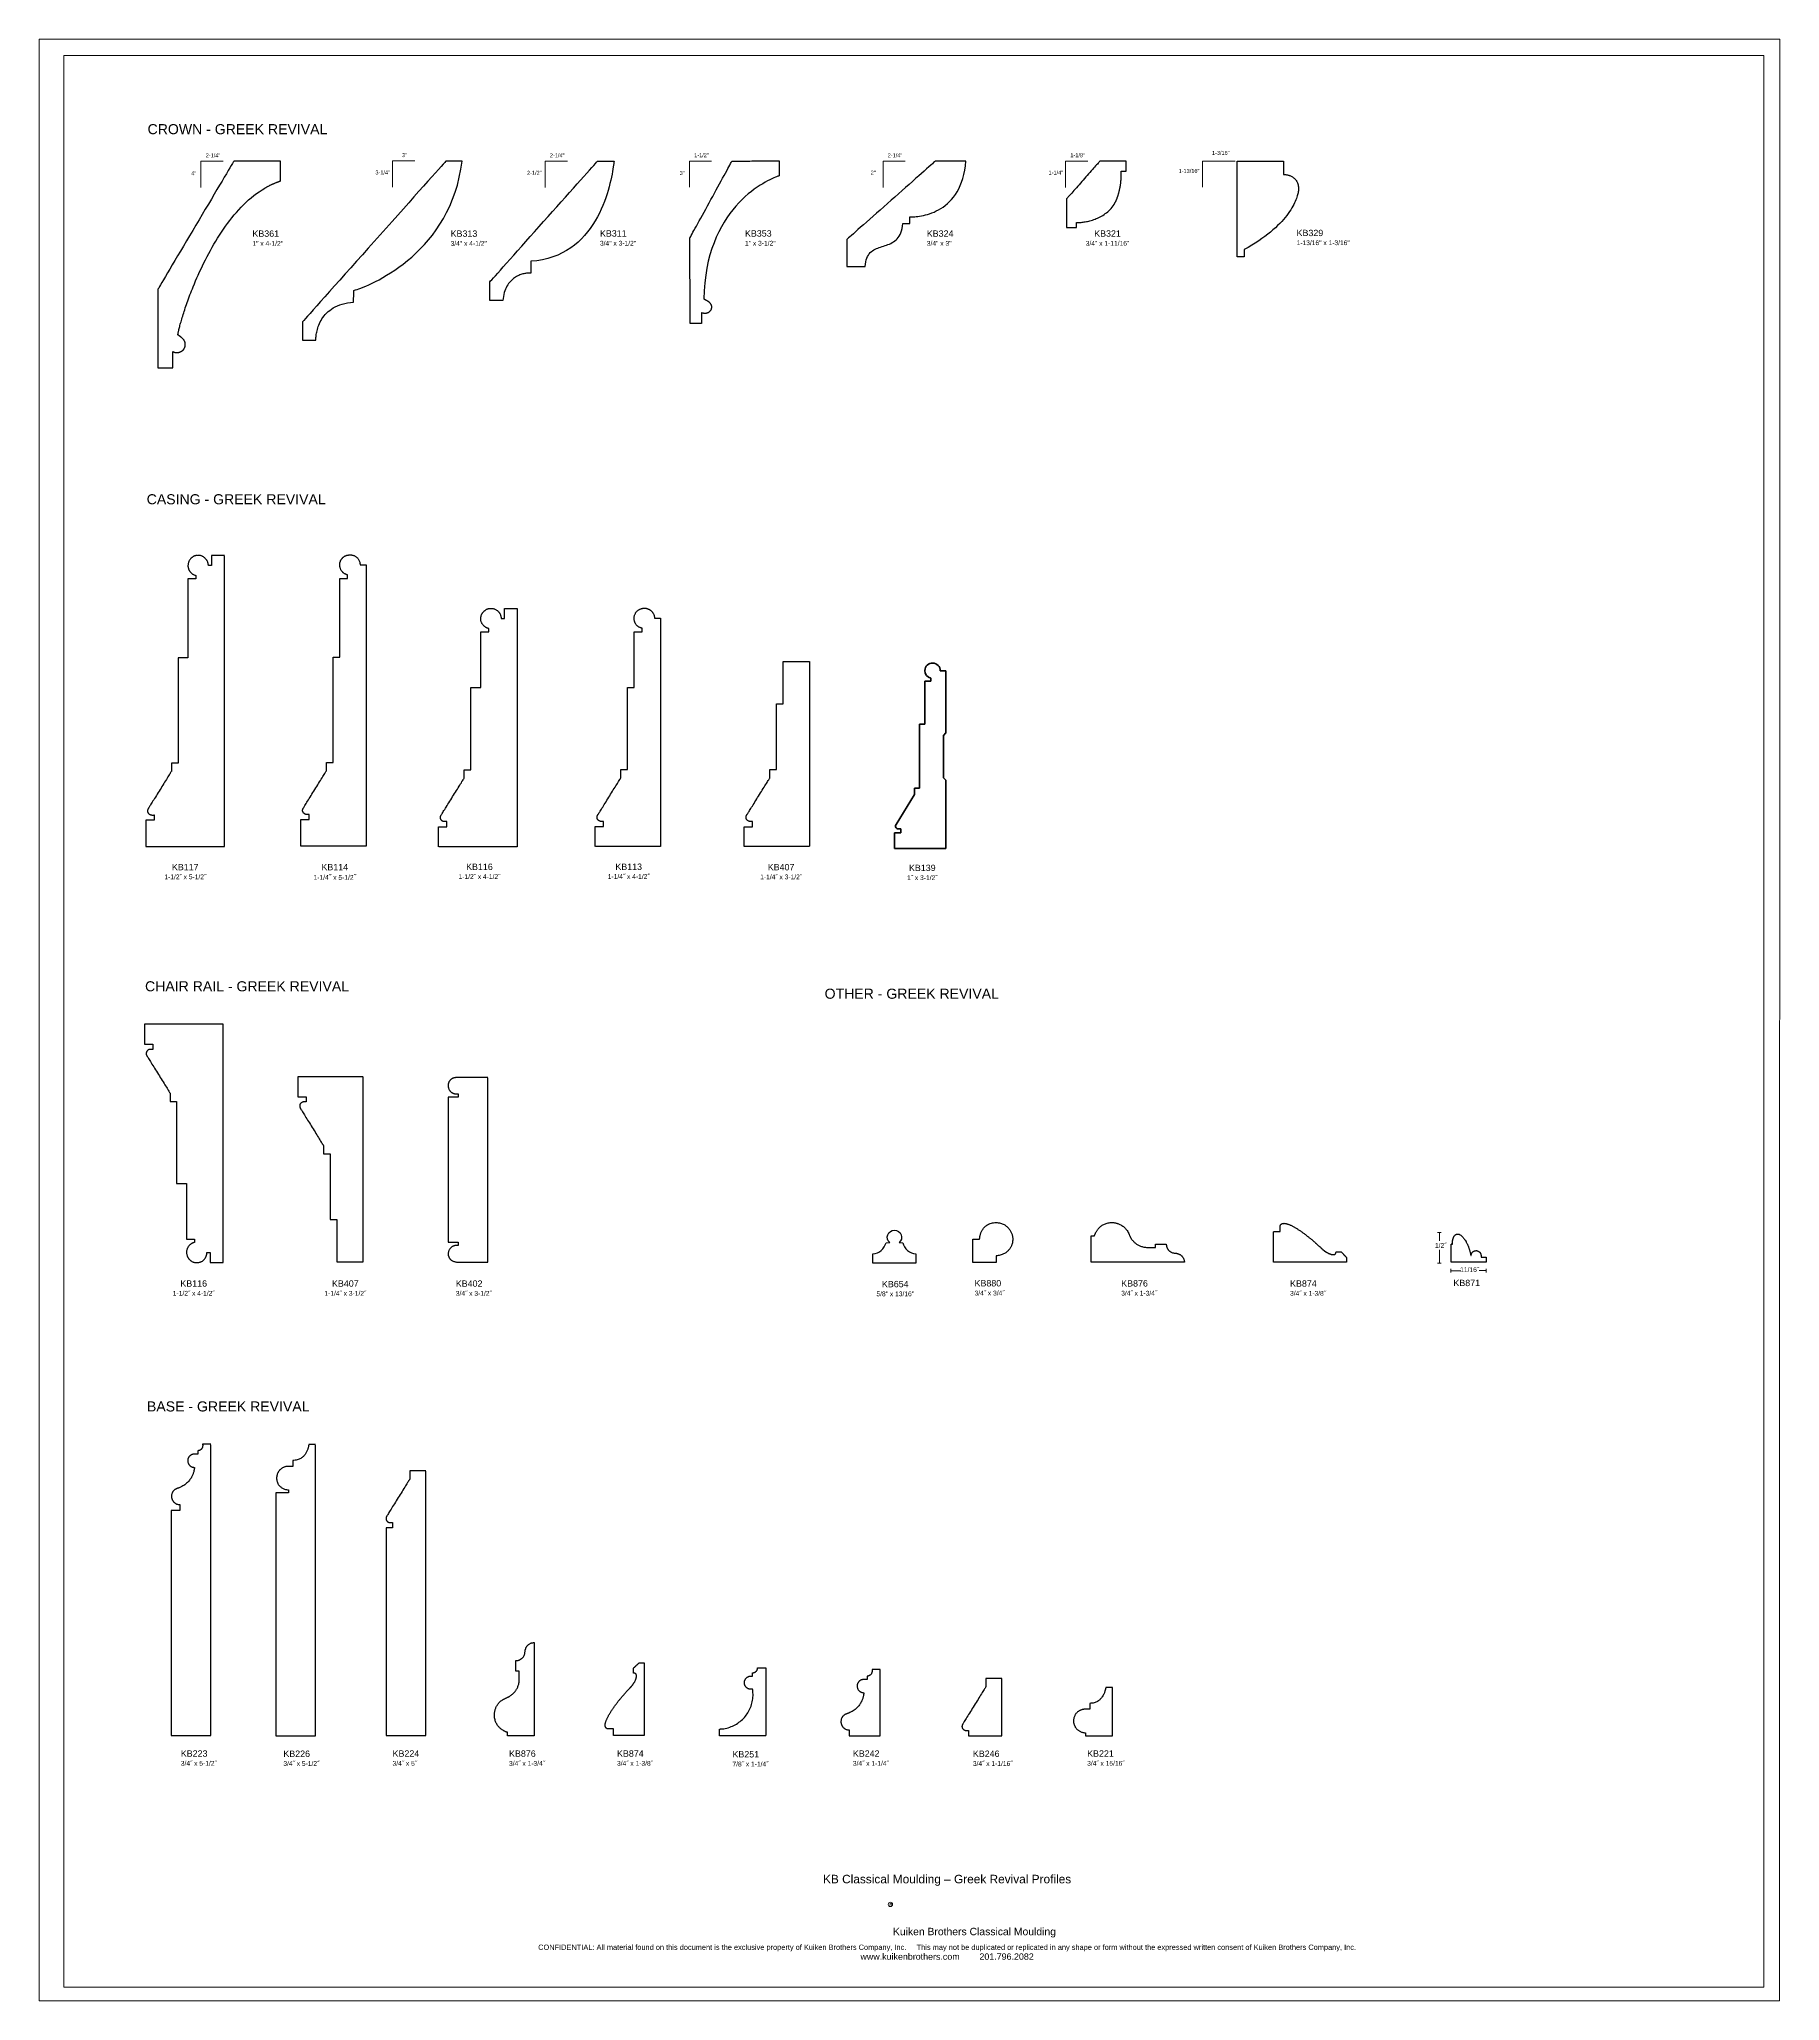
# Model space of a CAD drawing. Extents: x -7.6 to 25.2, y -9.8 to 27.2.
import ezdxf

# ---------------------------------------------------------------- set-up
doc = ezdxf.new("R2010")
doc.units = 0
doc.header["$MEASUREMENT"] = 0
doc.layers.add('DO NOT PLOT', color=2, linetype='Continuous', plot=False)
doc.layers.add('Layer 1', color=7, linetype='Continuous')
doc.layers.add('LAYER_1', color=7, linetype='Continuous')

# ---------------------------------------------------------------- blocks, each defined once
blk = doc.blocks.new('KB361')
at = {"flags": 128}
blk.add_lwpolyline([(1.428, 2.41), (1.425, 2.405), (1.415, 2.389), (1.4, 2.363), (1.379, 2.327), (1.353, 2.283), (1.322, 2.231), (1.287, 2.172), (1.247, 2.105), (1.204, 2.033), (1.158, 1.954), (1.109, 1.871), (1.057, 1.784), (1.003, 1.692), (0.947, 1.598), (0.889, 1.501), (0.831, 1.402), (0.772, 1.302), (0.712, 1.202), (0.652, 1.101), (0.593, 1.001), (0.535, 0.902), (0.477, 0.805), (0.421, 0.711), (0.367, 0.62), (0.315, 0.532), (0.266, 0.449), (0.22, 0.371), (0.177, 0.298), (0.137, 0.232), (0.102, 0.172), (0.071, 0.12), (0.045, 0.076), (0.024, 0.04), (0.009, 0.014), (-0.001, -0.002), (-0.004, -0.007), (-0.004, -0.01), (-0.004, -0.02), (-0.004, -0.036), (-0.004, -0.058), (-0.004, -0.085), (-0.004, -0.117), (-0.004, -0.154), (-0.004, -0.195), (-0.004, -0.239), (-0.004, -0.288), (-0.004, -0.339), (-0.004, -0.393), (-0.004, -0.449), (-0.004, -0.507), (-0.004, -0.566), (-0.004, -0.627), (-0.004, -0.689), (-0.004, -0.751), (-0.004, -0.813), (-0.004, -0.874), (-0.004, -0.935), (-0.004, -0.994), (-0.004, -1.053), (-0.004, -1.109), (-0.004, -1.163), (-0.004, -1.214), (-0.004, -1.262), (-0.004, -1.307), (-0.004, -1.347), (-0.004, -1.384), (-0.004, -1.416), (-0.004, -1.443), (-0.004, -1.465), (-0.004, -1.481), (-0.004, -1.491), (-0.004, -1.494), (-0.003, -1.494), (-0.002, -1.494), (0.001, -1.494), (0.006, -1.494), (0.011, -1.494), (0.017, -1.494), (0.024, -1.494), (0.031, -1.494), (0.04, -1.494), (0.049, -1.494), (0.059, -1.494), (0.069, -1.494), (0.079, -1.494), (0.09, -1.494), (0.101, -1.494), (0.113, -1.494), (0.125, -1.494), (0.136, -1.494), (0.148, -1.494), (0.16, -1.494), (0.171, -1.494), (0.182, -1.494), (0.193, -1.494), (0.204, -1.494), (0.214, -1.494), (0.224, -1.494), (0.233, -1.494), (0.241, -1.494), (0.249, -1.494), (0.256, -1.494), (0.262, -1.494), (0.267, -1.494), (0.271, -1.494), (0.274, -1.494), (0.276, -1.494), (0.277, -1.494), (0.277, -1.494), (0.277, -1.491), (0.277, -1.488), (0.277, -1.484), (0.277, -1.478), (0.277, -1.471), (0.277, -1.464), (0.277, -1.455), (0.277, -1.446), (0.277, -1.436), (0.277, -1.426), (0.277, -1.415), (0.277, -1.403), (0.277, -1.391), (0.277, -1.379), (0.277, -1.366), (0.277, -1.354), (0.277, -1.341), (0.277, -1.328), (0.277, -1.315), (0.277, -1.303), (0.277, -1.29), (0.277, -1.278), (0.277, -1.267), (0.277, -1.256), (0.277, -1.245), (0.277, -1.235), (0.277, -1.226), (0.277, -1.218), (0.277, -1.21), (0.277, -1.203), (0.277, -1.198), (0.277, -1.193), (0.277, -1.19), (0.277, -1.188), (0.277, -1.187), (0.281, -1.189), (0.284, -1.191), (0.288, -1.192), (0.292, -1.194), (0.297, -1.195), (0.301, -1.197), (0.306, -1.198), (0.311, -1.199), (0.316, -1.2), (0.322, -1.201), (0.327, -1.202), (0.333, -1.202), (0.339, -1.203), (0.344, -1.203), (0.35, -1.203), (0.356, -1.203), (0.362, -1.203), (0.369, -1.202), (0.375, -1.202), (0.381, -1.201), (0.387, -1.2), (0.393, -1.198), (0.4, -1.197), (0.406, -1.195), (0.412, -1.193), (0.418, -1.191), (0.424, -1.188), (0.43, -1.185), (0.436, -1.182), (0.442, -1.179), (0.447, -1.175), (0.453, -1.171), (0.458, -1.167), (0.464, -1.162), (0.469, -1.157), (0.474, -1.152), (0.476, -1.149), (0.478, -1.147), (0.481, -1.144), (0.483, -1.14), (0.486, -1.137), (0.488, -1.133), (0.491, -1.129), (0.493, -1.124), (0.496, -1.12), (0.498, -1.115), (0.5, -1.11), (0.502, -1.104), (0.504, -1.099), (0.505, -1.093), (0.507, -1.088), (0.508, -1.082), (0.51, -1.075), (0.51, -1.069), (0.511, -1.063), (0.511, -1.056), (0.512, -1.05), (0.511, -1.043), (0.511, -1.036), (0.51, -1.029), (0.509, -1.022), (0.507, -1.016), (0.505, -1.009), (0.503, -1.001), (0.5, -0.994), (0.497, -0.987), (0.493, -0.98), (0.489, -0.973), (0.484, -0.966), (0.479, -0.959), (0.473, -0.953), (0.467, -0.946), (0.465, -0.945), (0.464, -0.943), (0.462, -0.942), (0.461, -0.94), (0.459, -0.938), (0.457, -0.936), (0.454, -0.934), (0.452, -0.932), (0.449, -0.929), (0.446, -0.927), (0.444, -0.925), (0.441, -0.922), (0.438, -0.919), (0.434, -0.917), (0.431, -0.914), (0.428, -0.911), (0.425, -0.909), (0.421, -0.906), (0.418, -0.903), (0.415, -0.901), (0.411, -0.898), (0.408, -0.895), (0.405, -0.893), (0.401, -0.89), (0.398, -0.888), (0.395, -0.886), (0.392, -0.883), (0.389, -0.881), (0.386, -0.879), (0.384, -0.877), (0.381, -0.875), (0.378, -0.873), (0.376, -0.872), (0.374, -0.871), (0.372, -0.869), (0.37, -0.868), (0.371, -0.863), (0.372, -0.856), (0.374, -0.848), (0.376, -0.838), (0.378, -0.827), (0.381, -0.815), (0.384, -0.801), (0.388, -0.786), (0.391, -0.77), (0.396, -0.752), (0.401, -0.734), (0.406, -0.714), (0.411, -0.693), (0.417, -0.671), (0.424, -0.647), (0.431, -0.623), (0.438, -0.598), (0.446, -0.572), (0.454, -0.544), (0.462, -0.516), (0.471, -0.487), (0.481, -0.457), (0.491, -0.426), (0.501, -0.395), (0.512, -0.362), (0.523, -0.329), (0.535, -0.295), (0.547, -0.26), (0.559, -0.225), (0.573, -0.189), (0.586, -0.153), (0.6, -0.116), (0.615, -0.078), (0.629, -0.04), (0.645, -0.001), (0.661, 0.038), (0.683, 0.093), (0.707, 0.148), (0.731, 0.204), (0.756, 0.26), (0.782, 0.317), (0.808, 0.375), (0.836, 0.433), (0.864, 0.491), (0.893, 0.549), (0.923, 0.608), (0.954, 0.666), (0.986, 0.725), (1.018, 0.783), (1.052, 0.841), (1.086, 0.899), (1.121, 0.956), (1.157, 1.013), (1.194, 1.07), (1.232, 1.126), (1.271, 1.181), (1.31, 1.235), (1.351, 1.289), (1.392, 1.341), (1.434, 1.393), (1.478, 1.443), (1.522, 1.492), (1.567, 1.54), (1.612, 1.587), (1.659, 1.632), (1.707, 1.676), (1.755, 1.718), (1.805, 1.758), (1.855, 1.797), (1.907, 1.833), (1.959, 1.868), (2.012, 1.901), (2.02, 1.905), (2.028, 1.91), (2.036, 1.914), (2.044, 1.919), (2.052, 1.923), (2.06, 1.928), (2.068, 1.932), (2.076, 1.936), (2.084, 1.94), (2.092, 1.944), (2.1, 1.949), (2.108, 1.953), (2.116, 1.957), (2.125, 1.961), (2.133, 1.964), (2.141, 1.968), (2.149, 1.972), (2.158, 1.976), (2.166, 1.98), (2.174, 1.983), (2.183, 1.987), (2.191, 1.99), (2.199, 1.994), (2.208, 1.997), (2.216, 2.001), (2.224, 2.004), (2.233, 2.007), (2.241, 2.011), (2.25, 2.014), (2.258, 2.017), (2.267, 2.02), (2.275, 2.023), (2.284, 2.026), (2.292, 2.029), (2.301, 2.032), (2.309, 2.035), (2.309, 2.036), (2.309, 2.039), (2.309, 2.043), (2.309, 2.048), (2.309, 2.055), (2.309, 2.063), (2.309, 2.072), (2.309, 2.083), (2.309, 2.094), (2.309, 2.106), (2.309, 2.119), (2.309, 2.132), (2.309, 2.147), (2.309, 2.161), (2.309, 2.176), (2.309, 2.192), (2.309, 2.207), (2.309, 2.223), (2.309, 2.238), (2.309, 2.254), (2.309, 2.269), (2.309, 2.284), (2.309, 2.299), (2.309, 2.313), (2.309, 2.327), (2.309, 2.339), (2.309, 2.352), (2.309, 2.363), (2.309, 2.373), (2.309, 2.382), (2.309, 2.391), (2.309, 2.397), (2.309, 2.403), (2.309, 2.407), (2.309, 2.409), (2.309, 2.41), (2.307, 2.41), (2.302, 2.41), (2.292, 2.41), (2.279, 2.41), (2.263, 2.41), (2.244, 2.41), (2.222, 2.41), (2.198, 2.41), (2.172, 2.41), (2.143, 2.41), (2.113, 2.41), (2.081, 2.41), (2.048, 2.41), (2.013, 2.41), (1.978, 2.41), (1.942, 2.41), (1.906, 2.41), (1.869, 2.41), (1.832, 2.41), (1.796, 2.41), (1.76, 2.41), (1.725, 2.41), (1.69, 2.41), (1.657, 2.41), (1.625, 2.41), (1.595, 2.41), (1.566, 2.41), (1.54, 2.41), (1.515, 2.41), (1.494, 2.41), (1.475, 2.41), (1.459, 2.41), (1.446, 2.41), (1.436, 2.41), (1.43, 2.41)], dxfattribs=at)
blk = doc.blocks.new('KB313')
at = {"flags": 128}
blk.add_lwpolyline([(1.122, 1.259), (1.012, 1.135), (0.903, 1.013), (0.798, 0.895), (0.695, 0.78), (0.597, 0.67), (0.504, 0.566), (0.417, 0.467), (0.335, 0.376), (0.261, 0.293), (0.194, 0.218), (0.136, 0.152), (0.087, 0.097), (0.047, 0.053), (0.018, 0.02), (0, 0), (-0.006, -0.007), (-0.006, -0.008), (-0.006, -0.01), (-0.006, -0.014), (-0.006, -0.019), (-0.006, -0.025), (-0.006, -0.032), (-0.006, -0.041), (-0.006, -0.05), (-0.006, -0.061), (-0.006, -0.072), (-0.006, -0.084), (-0.006, -0.096), (-0.006, -0.109), (-0.006, -0.122), (-0.006, -0.136), (-0.006, -0.15), (-0.006, -0.164), (-0.006, -0.179), (-0.006, -0.193), (-0.006, -0.207), (-0.006, -0.221), (-0.006, -0.235), (-0.006, -0.249), (-0.006, -0.261), (-0.006, -0.274), (-0.006, -0.286), (-0.006, -0.297), (-0.006, -0.307), (-0.006, -0.317), (-0.006, -0.325), (-0.006, -0.333), (-0.006, -0.339), (-0.006, -0.344), (-0.006, -0.348), (-0.006, -0.35), (-0.006, -0.351), (-0.006, -0.351), (-0.004, -0.351), (-0.001, -0.351), (0.002, -0.351), (0.007, -0.351), (0.012, -0.351), (0.019, -0.351), (0.025, -0.351), (0.033, -0.351), (0.041, -0.351), (0.05, -0.351), (0.059, -0.351), (0.068, -0.351), (0.078, -0.351), (0.088, -0.351), (0.098, -0.351), (0.108, -0.351), (0.119, -0.351), (0.129, -0.351), (0.14, -0.351), (0.15, -0.351), (0.16, -0.351), (0.17, -0.351), (0.179, -0.351), (0.188, -0.351), (0.197, -0.351), (0.205, -0.351), (0.212, -0.351), (0.219, -0.351), (0.225, -0.351), (0.231, -0.351), (0.235, -0.351), (0.239, -0.351), (0.242, -0.351), (0.243, -0.351), (0.244, -0.351), (0.244, -0.349), (0.244, -0.345), (0.244, -0.337), (0.244, -0.328), (0.245, -0.315), (0.246, -0.301), (0.248, -0.284), (0.25, -0.266), (0.253, -0.245), (0.256, -0.224), (0.261, -0.2), (0.267, -0.176), (0.274, -0.15), (0.281, -0.123), (0.291, -0.096), (0.301, -0.068), (0.313, -0.039), (0.327, -0.011), (0.343, 0.018), (0.36, 0.047), (0.379, 0.075), (0.4, 0.103), (0.423, 0.131), (0.448, 0.158), (0.476, 0.184), (0.506, 0.209), (0.538, 0.232), (0.573, 0.255), (0.611, 0.276), (0.651, 0.295), (0.695, 0.312), (0.741, 0.327), (0.79, 0.34), (0.843, 0.35), (0.899, 0.358), (0.958, 0.363), (0.958, 0.364), (0.958, 0.365), (0.958, 0.368), (0.958, 0.371), (0.958, 0.375), (0.958, 0.379), (0.958, 0.385), (0.958, 0.391), (0.958, 0.397), (0.958, 0.404), (0.958, 0.412), (0.958, 0.42), (0.958, 0.428), (0.958, 0.437), (0.958, 0.445), (0.958, 0.454), (0.959, 0.463), (0.959, 0.472), (0.959, 0.481), (0.959, 0.491), (0.959, 0.499), (0.959, 0.508), (0.959, 0.517), (0.959, 0.525), (0.959, 0.533), (0.959, 0.54), (0.959, 0.547), (0.959, 0.554), (0.959, 0.56), (0.959, 0.565), (0.959, 0.57), (0.959, 0.574), (0.96, 0.577), (0.96, 0.58), (0.96, 0.581), (0.96, 0.582), (0.964, 0.583), (0.976, 0.587), (0.995, 0.593), (1.022, 0.602), (1.055, 0.614), (1.094, 0.629), (1.14, 0.647), (1.19, 0.668), (1.245, 0.693), (1.305, 0.721), (1.369, 0.753), (1.437, 0.788), (1.507, 0.827), (1.581, 0.87), (1.656, 0.917), (1.734, 0.968), (1.813, 1.023), (1.892, 1.083), (1.973, 1.147), (2.054, 1.215), (2.134, 1.289), (2.213, 1.367), (2.292, 1.45), (2.369, 1.538), (2.443, 1.631), (2.515, 1.73), (2.585, 1.833), (2.651, 1.943), (2.713, 2.058), (2.771, 2.178), (2.824, 2.305), (2.873, 2.437), (2.915, 2.575), (2.952, 2.72), (2.983, 2.871), (3.006, 3.028), (3.006, 3.028), (3.004, 3.028), (3, 3.028), (2.996, 3.028), (2.99, 3.028), (2.984, 3.028), (2.976, 3.028), (2.968, 3.028), (2.959, 3.028), (2.949, 3.028), (2.938, 3.028), (2.927, 3.028), (2.915, 3.028), (2.903, 3.028), (2.891, 3.028), (2.879, 3.028), (2.866, 3.028), (2.853, 3.028), (2.84, 3.028), (2.828, 3.028), (2.815, 3.028), (2.803, 3.028), (2.791, 3.028), (2.779, 3.028), (2.768, 3.028), (2.758, 3.028), (2.748, 3.028), (2.739, 3.028), (2.73, 3.028), (2.723, 3.028), (2.716, 3.028), (2.71, 3.028), (2.706, 3.028), (2.703, 3.028), (2.701, 3.028), (2.7, 3.028), (2.694, 3.021), (2.676, 3.001), (2.647, 2.968), (2.607, 2.924), (2.558, 2.869), (2.5, 2.803), (2.433, 2.728), (2.358, 2.645), (2.277, 2.554), (2.19, 2.456), (2.096, 2.351), (1.998, 2.241), (1.896, 2.127), (1.791, 2.008), (1.682, 1.886), (1.572, 1.762), (1.46, 1.637), (1.347, 1.511), (1.234, 1.384)], close=True, dxfattribs=at)
blk = doc.blocks.new('KB311')
at = {"flags": 128}
blk.add_lwpolyline([(1.102, 1.236), (1.186, 1.33), (1.269, 1.423), (1.351, 1.515), (1.43, 1.604), (1.507, 1.69), (1.581, 1.773), (1.651, 1.851), (1.716, 1.925), (1.778, 1.994), (1.833, 2.056), (1.884, 2.112), (1.928, 2.162), (1.965, 2.203), (1.994, 2.237), (2.016, 2.261), (2.03, 2.276), (2.034, 2.281), (2.035, 2.281), (2.037, 2.281), (2.04, 2.281), (2.045, 2.281), (2.051, 2.281), (2.058, 2.281), (2.065, 2.281), (2.074, 2.281), (2.083, 2.281), (2.093, 2.281), (2.104, 2.281), (2.115, 2.281), (2.127, 2.281), (2.139, 2.281), (2.152, 2.281), (2.165, 2.281), (2.178, 2.281), (2.191, 2.281), (2.204, 2.281), (2.217, 2.281), (2.229, 2.281), (2.242, 2.281), (2.254, 2.281), (2.266, 2.281), (2.277, 2.281), (2.288, 2.281), (2.298, 2.281), (2.308, 2.281), (2.316, 2.281), (2.324, 2.281), (2.331, 2.281), (2.336, 2.281), (2.341, 2.281), (2.344, 2.281), (2.346, 2.281), (2.347, 2.281), (2.345, 2.263), (2.341, 2.239), (2.337, 2.209), (2.332, 2.173), (2.325, 2.132), (2.317, 2.086), (2.308, 2.035), (2.297, 1.981), (2.284, 1.923), (2.27, 1.862), (2.253, 1.798), (2.235, 1.731), (2.214, 1.663), (2.19, 1.592), (2.164, 1.521), (2.136, 1.448), (2.104, 1.375), (2.069, 1.302), (2.032, 1.229), (1.991, 1.156), (1.946, 1.085), (1.898, 1.014), (1.847, 0.946), (1.791, 0.88), (1.732, 0.816), (1.668, 0.755), (1.6, 0.698), (1.528, 0.644), (1.451, 0.595), (1.37, 0.549), (1.284, 0.509), (1.192, 0.474), (1.096, 0.444), (0.995, 0.421), (0.888, 0.403), (0.775, 0.393), (0.775, 0.393), (0.775, 0.391), (0.775, 0.389), (0.775, 0.385), (0.775, 0.381), (0.775, 0.376), (0.775, 0.371), (0.775, 0.365), (0.775, 0.358), (0.775, 0.35), (0.775, 0.343), (0.775, 0.334), (0.775, 0.326), (0.775, 0.317), (0.775, 0.308), (0.775, 0.299), (0.775, 0.289), (0.775, 0.28), (0.775, 0.27), (0.775, 0.261), (0.775, 0.252), (0.775, 0.243), (0.775, 0.234), (0.775, 0.225), (0.775, 0.217), (0.775, 0.209), (0.775, 0.202), (0.775, 0.195), (0.775, 0.189), (0.775, 0.183), (0.775, 0.178), (0.775, 0.174), (0.775, 0.171), (0.775, 0.168), (0.775, 0.167), (0.775, 0.166), (0.77, 0.168), (0.764, 0.169), (0.756, 0.17), (0.746, 0.17), (0.735, 0.17), (0.722, 0.169), (0.709, 0.168), (0.694, 0.167), (0.678, 0.164), (0.662, 0.161), (0.644, 0.158), (0.626, 0.153), (0.607, 0.148), (0.588, 0.141), (0.569, 0.134), (0.549, 0.125), (0.529, 0.116), (0.508, 0.105), (0.488, 0.093), (0.468, 0.08), (0.449, 0.065), (0.429, 0.049), (0.41, 0.032), (0.392, 0.013), (0.374, -0.007), (0.357, -0.029), (0.341, -0.053), (0.326, -0.078), (0.311, -0.106), (0.298, -0.135), (0.287, -0.166), (0.276, -0.199), (0.267, -0.233), (0.26, -0.27), (0.254, -0.31), (0.25, -0.351), (0.249, -0.351), (0.248, -0.351), (0.245, -0.351), (0.241, -0.351), (0.237, -0.351), (0.231, -0.351), (0.225, -0.351), (0.218, -0.351), (0.211, -0.351), (0.203, -0.351), (0.194, -0.351), (0.185, -0.351), (0.176, -0.351), (0.166, -0.351), (0.156, -0.351), (0.146, -0.351), (0.135, -0.351), (0.125, -0.351), (0.115, -0.351), (0.104, -0.351), (0.094, -0.351), (0.084, -0.351), (0.074, -0.351), (0.065, -0.351), (0.056, -0.351), (0.047, -0.351), (0.039, -0.351), (0.032, -0.351), (0.025, -0.351), (0.019, -0.351), (0.013, -0.351), (0.009, -0.351), (0.005, -0.351), (0.002, -0.351), (0.001, -0.351), (0, -0.351), (0, -0.35), (0, -0.348), (0, -0.344), (0, -0.339), (0, -0.332), (0, -0.325), (0, -0.316), (0, -0.307), (0, -0.296), (0, -0.285), (0, -0.273), (0, -0.26), (0, -0.247), (0, -0.233), (0, -0.219), (0, -0.205), (0, -0.19), (0, -0.175), (0, -0.161), (0, -0.146), (0, -0.132), (0, -0.118), (0, -0.104), (0, -0.091), (0, -0.078), (0, -0.066), (0, -0.055), (0, -0.044), (0, -0.035), (0, -0.026), (0, -0.018), (0, -0.012), (0, -0.007), (0, -0.003), (0, -0.001), (0, 0), (0.005, 0.005), (0.018, 0.02), (0.04, 0.045), (0.07, 0.078), (0.107, 0.12), (0.151, 0.169), (0.201, 0.225), (0.257, 0.288), (0.318, 0.356), (0.384, 0.43), (0.454, 0.509), (0.527, 0.591), (0.604, 0.678), (0.684, 0.767), (0.765, 0.858), (0.848, 0.951), (0.932, 1.046), (1.017, 1.141)], close=True, dxfattribs=at)
blk = doc.blocks.new('KB353')
at = {"flags": 128}
blk.add_lwpolyline([(0, -0.105), (0, -0.07), (0, -0.041), (0, -0.017), (0, 0), (0, 0.011), (0, 0.014), (0.002, 0.018), (0.007, 0.027), (0.016, 0.043), (0.027, 0.064), (0.042, 0.091), (0.059, 0.122), (0.078, 0.158), (0.1, 0.198), (0.124, 0.241), (0.15, 0.288), (0.177, 0.338), (0.206, 0.391), (0.236, 0.446), (0.267, 0.503), (0.299, 0.561), (0.332, 0.62), (0.365, 0.68), (0.398, 0.741), (0.431, 0.801), (0.464, 0.862), (0.496, 0.921), (0.528, 0.979), (0.559, 1.036), (0.589, 1.091), (0.618, 1.143), (0.646, 1.193), (0.671, 1.24), (0.695, 1.284), (0.717, 1.324), (0.737, 1.36), (0.754, 1.391), (0.768, 1.418), (0.78, 1.439), (0.788, 1.455), (0.794, 1.464), (0.796, 1.468), (0.798, 1.468), (0.804, 1.468), (0.813, 1.468), (0.826, 1.468), (0.842, 1.468), (0.862, 1.468), (0.884, 1.468), (0.908, 1.468), (0.935, 1.468), (0.964, 1.468), (0.994, 1.468), (1.027, 1.468), (1.06, 1.468), (1.095, 1.468), (1.131, 1.468), (1.167, 1.469), (1.204, 1.469), (1.241, 1.469), (1.279, 1.469), (1.316, 1.469), (1.352, 1.469), (1.388, 1.469), (1.423, 1.469), (1.456, 1.469), (1.488, 1.469), (1.519, 1.469), (1.548, 1.47), (1.575, 1.47), (1.599, 1.47), (1.621, 1.47), (1.641, 1.47), (1.657, 1.47), (1.67, 1.47), (1.679, 1.47), (1.687, 1.47), (1.687, 1.469), (1.687, 1.467), (1.687, 1.464), (1.687, 1.46), (1.687, 1.455), (1.687, 1.449), (1.687, 1.442), (1.687, 1.434), (1.687, 1.426), (1.687, 1.417), (1.687, 1.407), (1.687, 1.397), (1.687, 1.386), (1.687, 1.375), (1.687, 1.364), (1.687, 1.353), (1.687, 1.341), (1.687, 1.329), (1.687, 1.318), (1.687, 1.306), (1.686, 1.294), (1.686, 1.283), (1.686, 1.272), (1.686, 1.261), (1.686, 1.251), (1.686, 1.242), (1.686, 1.233), (1.686, 1.224), (1.686, 1.216), (1.686, 1.209), (1.686, 1.203), (1.686, 1.198), (1.686, 1.194), (1.686, 1.191), (1.686, 1.189), (1.686, 1.189), (1.683, 1.188), (1.673, 1.184), (1.658, 1.179), (1.638, 1.171), (1.613, 1.161), (1.583, 1.148), (1.548, 1.133), (1.51, 1.114), (1.468, 1.093), (1.423, 1.068), (1.374, 1.04), (1.324, 1.009), (1.271, 0.974), (1.216, 0.935), (1.16, 0.892), (1.102, 0.846), (1.044, 0.795), (0.986, 0.74), (0.927, 0.68), (0.869, 0.617), (0.811, 0.548), (0.755, 0.474), (0.699, 0.396), (0.646, 0.313), (0.594, 0.224), (0.545, 0.13), (0.499, 0.03), (0.456, -0.075), (0.416, -0.186), (0.38, -0.303), (0.348, -0.425), (0.321, -0.554), (0.299, -0.69), (0.282, -0.831), (0.271, -0.98), (0.266, -1.135), (0.27, -1.137), (0.274, -1.139), (0.277, -1.141), (0.281, -1.143), (0.285, -1.145), (0.288, -1.147), (0.292, -1.149), (0.295, -1.151), (0.298, -1.152), (0.301, -1.154), (0.304, -1.156), (0.307, -1.157), (0.31, -1.159), (0.313, -1.16), (0.315, -1.162), (0.318, -1.163), (0.321, -1.165), (0.323, -1.166), (0.325, -1.168), (0.328, -1.169), (0.33, -1.17), (0.332, -1.172), (0.335, -1.173), (0.337, -1.174), (0.339, -1.176), (0.341, -1.177), (0.343, -1.178), (0.345, -1.18), (0.347, -1.181), (0.349, -1.182), (0.351, -1.183), (0.353, -1.185), (0.355, -1.186), (0.357, -1.187), (0.358, -1.189), (0.36, -1.19), (0.366, -1.196), (0.372, -1.203), (0.377, -1.209), (0.382, -1.215), (0.386, -1.221), (0.389, -1.227), (0.393, -1.233), (0.396, -1.239), (0.398, -1.244), (0.401, -1.25), (0.403, -1.255), (0.404, -1.261), (0.406, -1.266), (0.407, -1.271), (0.407, -1.276), (0.408, -1.28), (0.408, -1.285), (0.408, -1.289), (0.408, -1.294), (0.408, -1.298), (0.408, -1.302), (0.407, -1.306), (0.407, -1.31), (0.406, -1.313), (0.405, -1.316), (0.404, -1.32), (0.403, -1.323), (0.402, -1.326), (0.401, -1.328), (0.4, -1.331), (0.4, -1.333), (0.399, -1.335), (0.398, -1.337), (0.397, -1.339), (0.397, -1.341), (0.396, -1.342), (0.396, -1.343), (0.395, -1.345), (0.394, -1.346), (0.393, -1.349), (0.391, -1.351), (0.39, -1.354), (0.388, -1.356), (0.385, -1.359), (0.383, -1.362), (0.38, -1.366), (0.377, -1.369), (0.374, -1.372), (0.371, -1.376), (0.367, -1.379), (0.363, -1.382), (0.359, -1.386), (0.355, -1.389), (0.35, -1.392), (0.345, -1.395), (0.34, -1.398), (0.334, -1.4), (0.328, -1.403), (0.322, -1.405), (0.316, -1.406), (0.309, -1.408), (0.302, -1.409), (0.295, -1.41), (0.288, -1.41), (0.28, -1.41), (0.272, -1.409), (0.264, -1.408), (0.256, -1.406), (0.247, -1.404), (0.238, -1.402), (0.228, -1.398), (0.219, -1.394), (0.219, -1.395), (0.219, -1.396), (0.219, -1.398), (0.219, -1.401), (0.219, -1.405), (0.219, -1.409), (0.219, -1.414), (0.219, -1.42), (0.219, -1.426), (0.219, -1.433), (0.219, -1.44), (0.219, -1.447), (0.219, -1.455), (0.219, -1.463), (0.219, -1.471), (0.219, -1.48), (0.219, -1.488), (0.219, -1.496), (0.219, -1.505), (0.219, -1.513), (0.219, -1.522), (0.219, -1.53), (0.219, -1.538), (0.219, -1.546), (0.219, -1.553), (0.219, -1.56), (0.219, -1.567), (0.219, -1.573), (0.219, -1.579), (0.219, -1.584), (0.219, -1.588), (0.219, -1.592), (0.219, -1.595), (0.219, -1.597), (0.219, -1.598), (0.219, -1.599), (0.218, -1.599), (0.217, -1.599), (0.215, -1.599), (0.211, -1.599), (0.208, -1.599), (0.203, -1.599), (0.198, -1.599), (0.192, -1.599), (0.185, -1.599), (0.178, -1.599), (0.171, -1.599), (0.163, -1.599), (0.155, -1.599), (0.147, -1.599), (0.138, -1.599), (0.13, -1.599), (0.121, -1.599), (0.112, -1.599), (0.103, -1.599), (0.094, -1.599), (0.086, -1.6), (0.077, -1.6), (0.069, -1.6), (0.061, -1.6), (0.053, -1.6), (0.046, -1.6), (0.039, -1.6), (0.032, -1.6), (0.026, -1.6), (0.021, -1.6), (0.017, -1.6), (0.013, -1.6), (0.01, -1.6), (0.007, -1.6), (0.006, -1.6), (0.005, -1.6), (0.005, -1.596), (0.005, -1.585), (0.005, -1.568), (0.005, -1.545), (0.005, -1.515), (0.005, -1.48), (0.005, -1.441), (0.005, -1.396), (0.005, -1.348), (0.004, -1.295), (0.004, -1.24), (0.004, -1.181), (0.004, -1.12), (0.004, -1.057), (0.003, -0.993), (0.003, -0.927), (0.003, -0.86), (0.003, -0.793), (0.002, -0.726), (0.002, -0.659), (0.002, -0.593), (0.002, -0.528), (0.002, -0.465), (0.001, -0.404), (0.001, -0.346), (0.001, -0.29), (0.001, -0.238), (0.001, -0.189), (0, -0.145)], close=True, dxfattribs=at)
blk = doc.blocks.new('KB324')
at = {"flags": 128}
blk.add_lwpolyline([(0.434, 0.384), (0.373, 0.33), (0.315, 0.279), (0.261, 0.231), (0.211, 0.187), (0.165, 0.146), (0.124, 0.11), (0.088, 0.078), (0.057, 0.051), (0.033, 0.029), (0.015, 0.013), (0.004, 0.003), (0, 0), (0, -0.001), (0, -0.005), (0, -0.01), (0, -0.017), (0, -0.027), (0, -0.038), (0, -0.05), (0, -0.064), (0, -0.079), (0, -0.096), (0, -0.113), (0, -0.132), (0, -0.151), (0, -0.171), (0, -0.191), (0, -0.212), (0, -0.233), (0, -0.254), (0, -0.275), (0, -0.296), (0, -0.317), (0, -0.337), (0, -0.357), (0, -0.376), (0, -0.395), (0, -0.412), (0, -0.429), (0, -0.444), (0, -0.458), (0, -0.47), (0, -0.481), (0, -0.491), (0, -0.498), (0, -0.503), (0, -0.507), (0, -0.508), (0.001, -0.508), (0.003, -0.508), (0.007, -0.508), (0.012, -0.508), (0.018, -0.508), (0.026, -0.508), (0.034, -0.508), (0.044, -0.508), (0.055, -0.508), (0.066, -0.508), (0.078, -0.508), (0.091, -0.508), (0.104, -0.508), (0.117, -0.508), (0.131, -0.508), (0.146, -0.508), (0.16, -0.508), (0.175, -0.508), (0.189, -0.508), (0.204, -0.508), (0.218, -0.508), (0.232, -0.508), (0.246, -0.508), (0.259, -0.508), (0.271, -0.508), (0.284, -0.508), (0.295, -0.508), (0.305, -0.508), (0.315, -0.508), (0.324, -0.508), (0.331, -0.508), (0.337, -0.508), (0.343, -0.508), (0.346, -0.508), (0.349, -0.508), (0.349, -0.508), (0.353, -0.463), (0.359, -0.421), (0.368, -0.384), (0.379, -0.351), (0.392, -0.321), (0.407, -0.294), (0.424, -0.269), (0.443, -0.248), (0.464, -0.229), (0.486, -0.212), (0.509, -0.197), (0.533, -0.184), (0.558, -0.172), (0.585, -0.161), (0.611, -0.151), (0.639, -0.142), (0.666, -0.133), (0.694, -0.124), (0.722, -0.115), (0.75, -0.106), (0.777, -0.096), (0.805, -0.085), (0.831, -0.073), (0.857, -0.059), (0.882, -0.044), (0.906, -0.027), (0.929, -0.008), (0.95, 0.013), (0.97, 0.037), (0.988, 0.065), (1.005, 0.095), (1.019, 0.129), (1.032, 0.166), (1.042, 0.207), (1.05, 0.253), (1.055, 0.303), (1.055, 0.303), (1.056, 0.303), (1.058, 0.303), (1.059, 0.303), (1.062, 0.303), (1.065, 0.303), (1.068, 0.303), (1.072, 0.303), (1.076, 0.303), (1.08, 0.303), (1.085, 0.303), (1.089, 0.303), (1.094, 0.303), (1.099, 0.303), (1.105, 0.303), (1.11, 0.303), (1.116, 0.303), (1.121, 0.303), (1.127, 0.303), (1.132, 0.303), (1.138, 0.303), (1.143, 0.303), (1.148, 0.303), (1.153, 0.303), (1.158, 0.303), (1.163, 0.303), (1.167, 0.303), (1.171, 0.303), (1.174, 0.303), (1.178, 0.303), (1.181, 0.303), (1.183, 0.303), (1.185, 0.303), (1.186, 0.303), (1.187, 0.303), (1.188, 0.303), (1.188, 0.303), (1.188, 0.304), (1.188, 0.305), (1.188, 0.307), (1.188, 0.309), (1.188, 0.312), (1.188, 0.315), (1.188, 0.319), (1.188, 0.322), (1.188, 0.326), (1.188, 0.331), (1.188, 0.335), (1.188, 0.34), (1.188, 0.345), (1.188, 0.35), (1.188, 0.355), (1.188, 0.36), (1.188, 0.365), (1.188, 0.371), (1.188, 0.376), (1.188, 0.381), (1.188, 0.386), (1.188, 0.391), (1.188, 0.395), (1.188, 0.4), (1.188, 0.404), (1.188, 0.408), (1.188, 0.412), (1.188, 0.416), (1.188, 0.419), (1.188, 0.421), (1.188, 0.424), (1.188, 0.425), (1.188, 0.427), (1.188, 0.428), (1.188, 0.428), (1.19, 0.428), (1.196, 0.428), (1.207, 0.427), (1.221, 0.427), (1.239, 0.428), (1.261, 0.429), (1.285, 0.431), (1.312, 0.433), (1.342, 0.436), (1.375, 0.441), (1.409, 0.447), (1.445, 0.454), (1.483, 0.464), (1.522, 0.474), (1.563, 0.487), (1.604, 0.502), (1.646, 0.519), (1.689, 0.539), (1.731, 0.561), (1.774, 0.585), (1.816, 0.613), (1.857, 0.644), (1.898, 0.678), (1.938, 0.715), (1.977, 0.756), (2.014, 0.8), (2.049, 0.848), (2.082, 0.901), (2.113, 0.957), (2.141, 1.017), (2.167, 1.083), (2.19, 1.152), (2.209, 1.227), (2.225, 1.306), (2.238, 1.39), (2.246, 1.48), (2.245, 1.48), (2.241, 1.48), (2.235, 1.48), (2.226, 1.48), (2.216, 1.48), (2.203, 1.48), (2.189, 1.48), (2.174, 1.48), (2.156, 1.48), (2.138, 1.48), (2.118, 1.48), (2.097, 1.48), (2.076, 1.48), (2.053, 1.48), (2.03, 1.48), (2.007, 1.48), (1.983, 1.48), (1.959, 1.48), (1.935, 1.48), (1.911, 1.48), (1.888, 1.48), (1.865, 1.48), (1.843, 1.48), (1.821, 1.48), (1.8, 1.48), (1.78, 1.48), (1.762, 1.48), (1.745, 1.48), (1.729, 1.48), (1.715, 1.48), (1.702, 1.48), (1.692, 1.48), (1.683, 1.48), (1.677, 1.48), (1.673, 1.48), (1.672, 1.48), (1.668, 1.477), (1.657, 1.467), (1.639, 1.451), (1.615, 1.429), (1.584, 1.402), (1.548, 1.37), (1.507, 1.334), (1.461, 1.293), (1.411, 1.249), (1.357, 1.201), (1.299, 1.15), (1.239, 1.096), (1.175, 1.04), (1.11, 0.983), (1.043, 0.923), (0.975, 0.863), (0.906, 0.802), (0.836, 0.74), (0.766, 0.678), (0.697, 0.617), (0.629, 0.557), (0.562, 0.497), (0.497, 0.44)], close=True, dxfattribs=at)
blk = doc.blocks.new('KB321')
at = {"flags": 128}
blk.add_lwpolyline([(0.627, 0.712), (0.626, 0.71), (0.621, 0.706), (0.615, 0.698), (0.606, 0.688), (0.594, 0.675), (0.581, 0.659), (0.565, 0.642), (0.548, 0.622), (0.529, 0.601), (0.509, 0.578), (0.487, 0.553), (0.465, 0.528), (0.441, 0.501), (0.416, 0.473), (0.391, 0.445), (0.366, 0.416), (0.34, 0.386), (0.314, 0.357), (0.287, 0.327), (0.262, 0.298), (0.236, 0.269), (0.211, 0.24), (0.186, 0.212), (0.163, 0.185), (0.14, 0.16), (0.118, 0.135), (0.098, 0.112), (0.079, 0.091), (0.062, 0.071), (0.046, 0.054), (0.033, 0.039), (0.022, 0.026), (0.012, 0.015), (0.006, 0.008), (0.001, 0.003), (0, 0.001), (0, 0), (0, -0.004), (0, -0.009), (0, -0.017), (0, -0.027), (0, -0.039), (0, -0.052), (0, -0.067), (0, -0.083), (0, -0.1), (0, -0.119), (0, -0.138), (0, -0.159), (0, -0.18), (0, -0.201), (0, -0.223), (0, -0.246), (0, -0.268), (0, -0.291), (0, -0.313), (0, -0.335), (0, -0.357), (0, -0.378), (0, -0.398), (0, -0.417), (0, -0.436), (0, -0.453), (0, -0.47), (0, -0.484), (0, -0.498), (0, -0.509), (0, -0.519), (0, -0.527), (0, -0.533), (0, -0.536), (0, -0.538), (0, -0.538), (0.002, -0.538), (0.004, -0.538), (0.006, -0.538), (0.01, -0.538), (0.014, -0.538), (0.019, -0.538), (0.024, -0.538), (0.029, -0.538), (0.035, -0.538), (0.042, -0.538), (0.049, -0.538), (0.056, -0.538), (0.063, -0.538), (0.071, -0.538), (0.078, -0.538), (0.086, -0.538), (0.094, -0.538), (0.102, -0.538), (0.109, -0.538), (0.117, -0.538), (0.124, -0.538), (0.132, -0.538), (0.139, -0.538), (0.146, -0.538), (0.152, -0.538), (0.158, -0.538), (0.164, -0.538), (0.169, -0.538), (0.174, -0.538), (0.178, -0.538), (0.181, -0.538), (0.184, -0.538), (0.186, -0.538), (0.187, -0.538), (0.187, -0.538), (0.187, -0.537), (0.187, -0.537), (0.187, -0.536), (0.187, -0.534), (0.187, -0.533), (0.187, -0.531), (0.187, -0.528), (0.187, -0.526), (0.187, -0.523), (0.187, -0.52), (0.187, -0.517), (0.187, -0.513), (0.187, -0.51), (0.187, -0.506), (0.187, -0.502), (0.187, -0.499), (0.187, -0.495), (0.187, -0.491), (0.187, -0.487), (0.187, -0.483), (0.187, -0.479), (0.187, -0.475), (0.187, -0.472), (0.187, -0.468), (0.187, -0.465), (0.187, -0.462), (0.187, -0.459), (0.187, -0.456), (0.187, -0.453), (0.187, -0.451), (0.187, -0.449), (0.187, -0.447), (0.187, -0.446), (0.187, -0.445), (0.187, -0.444), (0.187, -0.444), (0.193, -0.445), (0.201, -0.445), (0.211, -0.445), (0.221, -0.445), (0.234, -0.445), (0.247, -0.444), (0.262, -0.443), (0.278, -0.442), (0.296, -0.44), (0.314, -0.438), (0.333, -0.435), (0.353, -0.431), (0.374, -0.428), (0.396, -0.423), (0.418, -0.418), (0.441, -0.412), (0.464, -0.406), (0.488, -0.399), (0.512, -0.391), (0.537, -0.382), (0.561, -0.372), (0.586, -0.362), (0.61, -0.35), (0.635, -0.338), (0.659, -0.325), (0.684, -0.31), (0.707, -0.295), (0.731, -0.278), (0.754, -0.261), (0.777, -0.242), (0.798, -0.222), (0.82, -0.201), (0.84, -0.179), (0.859, -0.155), (0.878, -0.13), (0.896, -0.104), (0.899, -0.098), (0.902, -0.093), (0.906, -0.087), (0.909, -0.081), (0.912, -0.076), (0.915, -0.07), (0.919, -0.064), (0.922, -0.058), (0.925, -0.052), (0.928, -0.046), (0.931, -0.04), (0.933, -0.034), (0.936, -0.028), (0.939, -0.022), (0.942, -0.015), (0.945, -0.009), (0.947, -0.003), (0.95, 0.004), (0.952, 0.011), (0.955, 0.017), (0.958, 0.024), (0.96, 0.031), (0.962, 0.037), (0.965, 0.044), (0.967, 0.051), (0.97, 0.058), (0.972, 0.065), (0.974, 0.073), (0.976, 0.08), (0.978, 0.087), (0.981, 0.094), (0.983, 0.102), (0.985, 0.109), (0.987, 0.117), (0.989, 0.124), (0.991, 0.132), (0.993, 0.141), (0.995, 0.151), (0.998, 0.16), (1, 0.169), (1.002, 0.179), (1.004, 0.188), (1.006, 0.198), (1.008, 0.208), (1.01, 0.218), (1.012, 0.228), (1.013, 0.238), (1.015, 0.248), (1.017, 0.259), (1.018, 0.269), (1.02, 0.28), (1.021, 0.29), (1.022, 0.301), (1.024, 0.312), (1.025, 0.323), (1.026, 0.334), (1.027, 0.345), (1.028, 0.356), (1.029, 0.367), (1.029, 0.379), (1.03, 0.39), (1.03, 0.402), (1.031, 0.414), (1.031, 0.426), (1.032, 0.438), (1.032, 0.45), (1.032, 0.462), (1.032, 0.474), (1.032, 0.487), (1.032, 0.499), (1.031, 0.512), (1.031, 0.525), (1.031, 0.525), (1.032, 0.525), (1.033, 0.525), (1.034, 0.525), (1.036, 0.525), (1.038, 0.525), (1.04, 0.525), (1.043, 0.525), (1.046, 0.525), (1.049, 0.525), (1.052, 0.525), (1.055, 0.525), (1.059, 0.525), (1.062, 0.525), (1.066, 0.525), (1.07, 0.525), (1.074, 0.524), (1.078, 0.524), (1.082, 0.524), (1.086, 0.524), (1.089, 0.524), (1.093, 0.524), (1.097, 0.524), (1.1, 0.524), (1.104, 0.524), (1.107, 0.524), (1.11, 0.524), (1.113, 0.524), (1.115, 0.524), (1.118, 0.524), (1.12, 0.524), (1.121, 0.524), (1.123, 0.524), (1.124, 0.524), (1.124, 0.524), (1.125, 0.524), (1.125, 0.525), (1.125, 0.526), (1.125, 0.528), (1.125, 0.531), (1.125, 0.534), (1.125, 0.538), (1.125, 0.543), (1.125, 0.548), (1.125, 0.554), (1.125, 0.56), (1.125, 0.566), (1.125, 0.573), (1.125, 0.58), (1.125, 0.587), (1.125, 0.595), (1.125, 0.603), (1.125, 0.61), (1.125, 0.618), (1.125, 0.626), (1.125, 0.634), (1.125, 0.641), (1.125, 0.649), (1.125, 0.656), (1.125, 0.663), (1.125, 0.67), (1.125, 0.677), (1.125, 0.683), (1.125, 0.688), (1.125, 0.693), (1.125, 0.698), (1.125, 0.702), (1.125, 0.705), (1.125, 0.708), (1.125, 0.71), (1.125, 0.711), (1.125, 0.712), (1.123, 0.712), (1.12, 0.712), (1.115, 0.712), (1.108, 0.712), (1.098, 0.712), (1.088, 0.712), (1.075, 0.712), (1.062, 0.712), (1.047, 0.712), (1.031, 0.712), (1.014, 0.712), (0.996, 0.712), (0.977, 0.712), (0.957, 0.712), (0.937, 0.712), (0.917, 0.712), (0.897, 0.712), (0.876, 0.712), (0.855, 0.712), (0.835, 0.712), (0.814, 0.712), (0.794, 0.712), (0.775, 0.712), (0.756, 0.712), (0.738, 0.712), (0.721, 0.712), (0.705, 0.712), (0.69, 0.712), (0.676, 0.712), (0.664, 0.712), (0.653, 0.712), (0.644, 0.712), (0.637, 0.712), (0.632, 0.712), (0.628, 0.712)], dxfattribs=at)
blk = doc.blocks.new('KB329')
at = {"flags": 128}
blk.add_lwpolyline([(0, -0.756), (0, -0.682), (0, -0.609), (0, -0.538), (0, -0.47), (0, -0.404), (0, -0.342), (0, -0.283), (0, -0.229), (0, -0.179), (0, -0.134), (0, -0.095), (0, -0.062), (0, -0.036), (0, -0.016), (0, -0.004), (0, 0), (-0.002, 0), (-0.008, 0), (-0.017, 0), (-0.03, 0), (-0.046, 0), (-0.065, 0), (-0.086, 0), (-0.11, 0), (-0.136, 0), (-0.164, 0), (-0.194, 0), (-0.226, 0), (-0.259, 0), (-0.293, 0), (-0.328, 0), (-0.363, 0), (-0.4, 0), (-0.436, 0), (-0.472, 0), (-0.508, 0), (-0.544, 0), (-0.579, 0), (-0.613, 0), (-0.646, 0), (-0.677, 0), (-0.707, 0), (-0.735, 0), (-0.762, 0), (-0.786, 0), (-0.807, 0), (-0.826, 0), (-0.842, 0), (-0.855, 0), (-0.864, 0), (-0.87, 0), (-0.872, 0), (-0.872, -0.001), (-0.872, -0.002), (-0.872, -0.005), (-0.872, -0.009), (-0.872, -0.013), (-0.872, -0.019), (-0.872, -0.025), (-0.872, -0.032), (-0.872, -0.039), (-0.872, -0.048), (-0.872, -0.056), (-0.872, -0.065), (-0.872, -0.075), (-0.872, -0.085), (-0.872, -0.095), (-0.872, -0.105), (-0.873, -0.116), (-0.873, -0.126), (-0.873, -0.137), (-0.873, -0.147), (-0.873, -0.158), (-0.873, -0.168), (-0.873, -0.178), (-0.873, -0.187), (-0.873, -0.196), (-0.873, -0.205), (-0.873, -0.213), (-0.873, -0.221), (-0.873, -0.228), (-0.873, -0.234), (-0.873, -0.239), (-0.873, -0.244), (-0.874, -0.248), (-0.874, -0.25), (-0.874, -0.252), (-0.874, -0.253), (-0.874, -0.253), (-0.876, -0.253), (-0.879, -0.253), (-0.883, -0.253), (-0.888, -0.253), (-0.895, -0.254), (-0.902, -0.254), (-0.909, -0.255), (-0.918, -0.257), (-0.927, -0.258), (-0.937, -0.26), (-0.947, -0.262), (-0.958, -0.265), (-0.969, -0.268), (-0.98, -0.272), (-0.992, -0.276), (-1.004, -0.281), (-1.015, -0.287), (-1.027, -0.293), (-1.039, -0.3), (-1.05, -0.307), (-1.062, -0.315), (-1.072, -0.325), (-1.083, -0.335), (-1.093, -0.345), (-1.103, -0.357), (-1.112, -0.37), (-1.12, -0.384), (-1.128, -0.398), (-1.135, -0.414), (-1.141, -0.431), (-1.146, -0.449), (-1.149, -0.468), (-1.152, -0.489), (-1.154, -0.51), (-1.154, -0.533), (-1.154, -0.542), (-1.154, -0.553), (-1.153, -0.566), (-1.15, -0.581), (-1.147, -0.598), (-1.143, -0.617), (-1.138, -0.637), (-1.132, -0.659), (-1.124, -0.683), (-1.115, -0.708), (-1.105, -0.734), (-1.093, -0.762), (-1.08, -0.791), (-1.064, -0.822), (-1.047, -0.854), (-1.028, -0.886), (-1.008, -0.92), (-0.985, -0.955), (-0.96, -0.991), (-0.933, -1.027), (-0.903, -1.065), (-0.871, -1.103), (-0.837, -1.141), (-0.8, -1.18), (-0.761, -1.22), (-0.718, -1.26), (-0.673, -1.301), (-0.625, -1.342), (-0.574, -1.383), (-0.521, -1.424), (-0.463, -1.465), (-0.403, -1.506), (-0.339, -1.548), (-0.272, -1.589), (-0.202, -1.63), (-0.128, -1.67), (-0.128, -1.671), (-0.128, -1.672), (-0.128, -1.673), (-0.128, -1.675), (-0.128, -1.678), (-0.128, -1.681), (-0.128, -1.684), (-0.128, -1.688), (-0.128, -1.693), (-0.128, -1.697), (-0.128, -1.702), (-0.128, -1.707), (-0.128, -1.713), (-0.128, -1.718), (-0.128, -1.724), (-0.128, -1.73), (-0.128, -1.736), (-0.128, -1.741), (-0.128, -1.747), (-0.128, -1.753), (-0.128, -1.759), (-0.128, -1.765), (-0.128, -1.77), (-0.128, -1.776), (-0.128, -1.781), (-0.128, -1.786), (-0.128, -1.79), (-0.128, -1.794), (-0.128, -1.798), (-0.128, -1.802), (-0.128, -1.805), (-0.128, -1.808), (-0.128, -1.81), (-0.128, -1.811), (-0.128, -1.812), (-0.128, -1.812), (-0.128, -1.812), (-0.127, -1.812), (-0.125, -1.812), (-0.123, -1.812), (-0.121, -1.812), (-0.118, -1.812), (-0.115, -1.812), (-0.112, -1.812), (-0.108, -1.812), (-0.104, -1.812), (-0.099, -1.812), (-0.095, -1.812), (-0.09, -1.812), (-0.085, -1.812), (-0.08, -1.812), (-0.075, -1.812), (-0.069, -1.812), (-0.064, -1.812), (-0.059, -1.812), (-0.053, -1.812), (-0.048, -1.812), (-0.043, -1.812), (-0.038, -1.812), (-0.033, -1.812), (-0.029, -1.812), (-0.024, -1.812), (-0.02, -1.812), (-0.016, -1.812), (-0.013, -1.812), (-0.009, -1.812), (-0.007, -1.812), (-0.004, -1.812), (-0.003, -1.812), (-0.001, -1.812), (0, -1.812), (0, -1.812), (0, -1.808), (0, -1.796), (0, -1.777), (0, -1.75), (0, -1.717), (0, -1.678), (0, -1.633), (0, -1.584), (0, -1.529), (0, -1.471), (0, -1.408), (0, -1.343), (0, -1.274), (0, -1.203), (0, -1.131), (0, -1.057), (0, -0.982), (0, -0.906), (0, -0.831)], close=True, dxfattribs=at)
blk = doc.blocks.new('KB117')
at = {"flags": 128}
blk.add_lwpolyline([(0, 5.499), (-0.001, 5.499), (-0.002, 5.499), (-0.005, 5.499), (-0.008, 5.499), (-0.013, 5.499), (-0.018, 5.499), (-0.024, 5.499), (-0.03, 5.499), (-0.037, 5.499), (-0.045, 5.499), (-0.054, 5.499), (-0.062, 5.499), (-0.071, 5.499), (-0.081, 5.499), (-0.09, 5.499), (-0.1, 5.499), (-0.11, 5.499), (-0.12, 5.499), (-0.13, 5.499), (-0.14, 5.499), (-0.15, 5.499), (-0.159, 5.499), (-0.169, 5.499), (-0.178, 5.499), (-0.186, 5.499), (-0.195, 5.499), (-0.202, 5.499), (-0.21, 5.499), (-0.216, 5.499), (-0.222, 5.499), (-0.227, 5.499), (-0.232, 5.499), (-0.235, 5.499), (-0.238, 5.499), (-0.239, 5.499), (-0.24, 5.499), (-0.24, 5.499), (-0.24, 5.497), (-0.24, 5.495), (-0.24, 5.493), (-0.24, 5.489), (-0.24, 5.485), (-0.24, 5.48), (-0.24, 5.475), (-0.24, 5.469), (-0.24, 5.463), (-0.24, 5.456), (-0.24, 5.449), (-0.24, 5.442), (-0.24, 5.435), (-0.24, 5.427), (-0.24, 5.419), (-0.24, 5.411), (-0.24, 5.403), (-0.24, 5.395), (-0.24, 5.387), (-0.24, 5.379), (-0.24, 5.372), (-0.24, 5.364), (-0.24, 5.357), (-0.24, 5.35), (-0.24, 5.343), (-0.24, 5.337), (-0.24, 5.331), (-0.24, 5.326), (-0.24, 5.321), (-0.24, 5.317), (-0.24, 5.314), (-0.24, 5.311), (-0.24, 5.309), (-0.24, 5.307), (-0.24, 5.307), (-0.24, 5.307), (-0.241, 5.307), (-0.241, 5.307), (-0.242, 5.307), (-0.243, 5.307), (-0.245, 5.307), (-0.246, 5.307), (-0.248, 5.307), (-0.25, 5.307), (-0.252, 5.307), (-0.254, 5.307), (-0.256, 5.307), (-0.259, 5.307), (-0.261, 5.307), (-0.264, 5.307), (-0.266, 5.307), (-0.269, 5.307), (-0.271, 5.307), (-0.274, 5.307), (-0.276, 5.307), (-0.279, 5.307), (-0.281, 5.307), (-0.284, 5.307), (-0.286, 5.307), (-0.289, 5.307), (-0.291, 5.307), (-0.293, 5.307), (-0.295, 5.307), (-0.296, 5.307), (-0.298, 5.307), (-0.299, 5.307), (-0.3, 5.307), (-0.301, 5.307), (-0.302, 5.307), (-0.302, 5.307), (-0.302, 5.307), (-0.302, 5.312), (-0.302, 5.317), (-0.302, 5.322), (-0.303, 5.328), (-0.304, 5.333), (-0.305, 5.34), (-0.306, 5.346), (-0.308, 5.353), (-0.31, 5.359), (-0.312, 5.366), (-0.315, 5.373), (-0.318, 5.38), (-0.321, 5.387), (-0.325, 5.394), (-0.329, 5.401), (-0.333, 5.409), (-0.338, 5.416), (-0.343, 5.422), (-0.348, 5.429), (-0.354, 5.436), (-0.36, 5.442), (-0.367, 5.449), (-0.373, 5.455), (-0.381, 5.46), (-0.388, 5.466), (-0.396, 5.471), (-0.404, 5.476), (-0.413, 5.48), (-0.422, 5.484), (-0.431, 5.488), (-0.441, 5.491), (-0.451, 5.494), (-0.461, 5.496), (-0.472, 5.498), (-0.483, 5.499), (-0.495, 5.499), (-0.499, 5.5), (-0.503, 5.5), (-0.507, 5.499), (-0.512, 5.499), (-0.517, 5.498), (-0.523, 5.497), (-0.528, 5.496), (-0.534, 5.495), (-0.541, 5.494), (-0.547, 5.492), (-0.554, 5.49), (-0.561, 5.487), (-0.568, 5.485), (-0.575, 5.482), (-0.582, 5.478), (-0.589, 5.475), (-0.596, 5.47), (-0.603, 5.466), (-0.61, 5.461), (-0.617, 5.456), (-0.623, 5.45), (-0.63, 5.444), (-0.636, 5.438), (-0.642, 5.431), (-0.648, 5.423), (-0.654, 5.415), (-0.659, 5.407), (-0.664, 5.398), (-0.669, 5.389), (-0.673, 5.379), (-0.676, 5.368), (-0.68, 5.357), (-0.682, 5.345), (-0.685, 5.333), (-0.686, 5.32), (-0.687, 5.307), (-0.688, 5.304), (-0.688, 5.3), (-0.688, 5.296), (-0.687, 5.292), (-0.687, 5.287), (-0.686, 5.283), (-0.685, 5.278), (-0.684, 5.272), (-0.683, 5.267), (-0.682, 5.261), (-0.68, 5.255), (-0.678, 5.249), (-0.676, 5.243), (-0.674, 5.237), (-0.671, 5.23), (-0.668, 5.224), (-0.665, 5.218), (-0.662, 5.211), (-0.658, 5.205), (-0.654, 5.198), (-0.649, 5.192), (-0.644, 5.186), (-0.639, 5.18), (-0.634, 5.174), (-0.628, 5.168), (-0.622, 5.162), (-0.616, 5.157), (-0.609, 5.151), (-0.601, 5.146), (-0.594, 5.142), (-0.585, 5.137), (-0.577, 5.133), (-0.568, 5.129), (-0.559, 5.125), (-0.549, 5.122), (-0.538, 5.119), (-0.538, 5.119), (-0.538, 5.119), (-0.538, 5.118), (-0.538, 5.117), (-0.538, 5.116), (-0.538, 5.115), (-0.538, 5.113), (-0.538, 5.111), (-0.538, 5.109), (-0.538, 5.107), (-0.538, 5.105), (-0.538, 5.103), (-0.538, 5.1), (-0.538, 5.098), (-0.538, 5.095), (-0.538, 5.093), (-0.538, 5.09), (-0.538, 5.087), (-0.538, 5.085), (-0.538, 5.082), (-0.538, 5.079), (-0.538, 5.077), (-0.538, 5.074), (-0.538, 5.072), (-0.538, 5.069), (-0.538, 5.067), (-0.538, 5.065), (-0.538, 5.063), (-0.538, 5.061), (-0.538, 5.06), (-0.538, 5.058), (-0.538, 5.057), (-0.538, 5.056), (-0.538, 5.056), (-0.538, 5.055), (-0.538, 5.055), (-0.539, 5.055), (-0.54, 5.055), (-0.541, 5.055), (-0.544, 5.055), (-0.546, 5.055), (-0.549, 5.055), (-0.553, 5.055), (-0.557, 5.055), (-0.562, 5.055), (-0.567, 5.055), (-0.572, 5.055), (-0.577, 5.055), (-0.583, 5.055), (-0.589, 5.055), (-0.594, 5.055), (-0.601, 5.055), (-0.607, 5.055), (-0.613, 5.055), (-0.619, 5.055), (-0.625, 5.055), (-0.631, 5.055), (-0.637, 5.055), (-0.643, 5.055), (-0.649, 5.055), (-0.654, 5.055), (-0.659, 5.055), (-0.664, 5.055), (-0.669, 5.055), (-0.673, 5.055), (-0.676, 5.055), (-0.68, 5.055), (-0.682, 5.055), (-0.685, 5.055), (-0.686, 5.055), (-0.687, 5.055), (-0.687, 5.055), (-0.687, 5.052), (-0.687, 5.042), (-0.687, 5.026), (-0.687, 5.004), (-0.687, 4.977), (-0.687, 4.945), (-0.687, 4.908), (-0.687, 4.867), (-0.687, 4.822), (-0.687, 4.774), (-0.687, 4.723), (-0.687, 4.669), (-0.687, 4.613), (-0.687, 4.555), (-0.687, 4.495), (-0.687, 4.434), (-0.687, 4.373), (-0.687, 4.311), (-0.687, 4.249), (-0.687, 4.187), (-0.687, 4.126), (-0.687, 4.067), (-0.687, 4.009), (-0.687, 3.952), (-0.687, 3.899), (-0.687, 3.847), (-0.687, 3.799), (-0.687, 3.754), (-0.687, 3.714), (-0.687, 3.677), (-0.687, 3.645), (-0.687, 3.618), (-0.687, 3.596), (-0.687, 3.58), (-0.687, 3.57), (-0.687, 3.567), (-0.688, 3.567), (-0.689, 3.567), (-0.691, 3.567), (-0.694, 3.567), (-0.697, 3.567), (-0.701, 3.567), (-0.706, 3.567), (-0.711, 3.567), (-0.717, 3.567), (-0.723, 3.567), (-0.729, 3.567), (-0.736, 3.567), (-0.743, 3.567), (-0.75, 3.567), (-0.758, 3.567), (-0.766, 3.567), (-0.773, 3.567), (-0.781, 3.567), (-0.789, 3.567), (-0.797, 3.567), (-0.804, 3.567), (-0.812, 3.567), (-0.819, 3.567), (-0.826, 3.567), (-0.833, 3.567), (-0.84, 3.567), (-0.846, 3.567), (-0.851, 3.567), (-0.856, 3.567), (-0.861, 3.567), (-0.865, 3.567), (-0.869, 3.567), (-0.871, 3.567), (-0.873, 3.567), (-0.875, 3.567), (-0.875, 3.567), (-0.875, 3.562), (-0.875, 3.549), (-0.875, 3.527), (-0.875, 3.498), (-0.875, 3.462), (-0.875, 3.419), (-0.875, 3.37), (-0.875, 3.316), (-0.875, 3.256), (-0.875, 3.192), (-0.875, 3.123), (-0.875, 3.051), (-0.875, 2.976), (-0.875, 2.898), (-0.875, 2.819), (-0.875, 2.738), (-0.875, 2.655), (-0.875, 2.573), (-0.875, 2.49), (-0.875, 2.408), (-0.875, 2.326), (-0.875, 2.247), (-0.875, 2.169), (-0.875, 2.094), (-0.875, 2.022), (-0.875, 1.954), (-0.875, 1.889), (-0.875, 1.83), (-0.875, 1.775), (-0.875, 1.726), (-0.875, 1.683), (-0.875, 1.647), (-0.875, 1.618), (-0.875, 1.596), (-0.875, 1.583), (-0.875, 1.579), (-0.875, 1.579), (-0.876, 1.579), (-0.877, 1.579), (-0.879, 1.579), (-0.882, 1.579), (-0.884, 1.579), (-0.887, 1.579), (-0.891, 1.579), (-0.894, 1.579), (-0.899, 1.579), (-0.903, 1.579), (-0.907, 1.579), (-0.912, 1.579), (-0.917, 1.579), (-0.922, 1.579), (-0.927, 1.579), (-0.932, 1.579), (-0.937, 1.579), (-0.943, 1.579), (-0.948, 1.579), (-0.953, 1.579), (-0.958, 1.579), (-0.963, 1.579), (-0.968, 1.579), (-0.972, 1.579), (-0.976, 1.579), (-0.98, 1.579), (-0.984, 1.579), (-0.988, 1.579), (-0.991, 1.579), (-0.993, 1.579), (-0.996, 1.579), (-0.997, 1.579), (-0.999, 1.579), (-1, 1.579), (-1, 1.579), (-1, 1.578), (-1, 1.577), (-1, 1.576), (-1, 1.573), (-1, 1.57), (-1, 1.567), (-1, 1.563), (-1, 1.559), (-1, 1.554), (-1, 1.549), (-1, 1.544), (-1, 1.538), (-1, 1.532), (-1, 1.526), (-1, 1.52), (-1, 1.513), (-1, 1.507), (-1, 1.501), (-1, 1.494), (-1, 1.488), (-1, 1.481), (-1, 1.475), (-1, 1.469), (-1, 1.463), (-1, 1.457), (-1, 1.452), (-1, 1.447), (-1, 1.442), (-1, 1.438), (-1, 1.434), (-1, 1.431), (-1, 1.428), (-1, 1.425), (-1, 1.424), (-1, 1.423), (-1, 1.422), (-1.001, 1.421), (-1.004, 1.416), (-1.008, 1.409), (-1.015, 1.399), (-1.022, 1.386), (-1.032, 1.371), (-1.042, 1.354), (-1.054, 1.335), (-1.067, 1.315), (-1.081, 1.292), (-1.095, 1.268), (-1.111, 1.243), (-1.127, 1.217), (-1.144, 1.19), (-1.161, 1.163), (-1.179, 1.135), (-1.196, 1.106), (-1.214, 1.077), (-1.232, 1.049), (-1.25, 1.02), (-1.267, 0.992), (-1.284, 0.964), (-1.301, 0.937), (-1.317, 0.911), (-1.333, 0.886), (-1.348, 0.862), (-1.361, 0.84), (-1.374, 0.819), (-1.386, 0.8), (-1.397, 0.783), (-1.406, 0.768), (-1.414, 0.756), (-1.42, 0.746), (-1.424, 0.738), (-1.427, 0.734), (-1.428, 0.732), (-1.429, 0.731), (-1.431, 0.729), (-1.432, 0.728), (-1.433, 0.726), (-1.435, 0.723), (-1.436, 0.721), (-1.438, 0.718), (-1.439, 0.715), (-1.441, 0.711), (-1.442, 0.708), (-1.444, 0.704), (-1.445, 0.701), (-1.446, 0.697), (-1.447, 0.693), (-1.448, 0.688), (-1.449, 0.684), (-1.449, 0.68), (-1.449, 0.675), (-1.449, 0.671), (-1.449, 0.666), (-1.449, 0.662), (-1.448, 0.657), (-1.447, 0.653), (-1.445, 0.648), (-1.444, 0.644), (-1.441, 0.639), (-1.439, 0.635), (-1.436, 0.63), (-1.432, 0.626), (-1.428, 0.622), (-1.424, 0.618), (-1.419, 0.614), (-1.413, 0.611), (-1.407, 0.607), (-1.401, 0.604), (-1.393, 0.601), (-1.392, 0.6), (-1.39, 0.6), (-1.389, 0.6), (-1.387, 0.599), (-1.385, 0.599), (-1.383, 0.599), (-1.381, 0.598), (-1.378, 0.598), (-1.376, 0.598), (-1.374, 0.598), (-1.371, 0.598), (-1.369, 0.598), (-1.367, 0.597), (-1.364, 0.597), (-1.362, 0.597), (-1.359, 0.597), (-1.357, 0.597), (-1.354, 0.597), (-1.352, 0.597), (-1.349, 0.597), (-1.347, 0.597), (-1.345, 0.597), (-1.343, 0.597), (-1.341, 0.597), (-1.339, 0.597), (-1.337, 0.597), (-1.335, 0.597), (-1.334, 0.597), (-1.332, 0.597), (-1.331, 0.597), (-1.33, 0.597), (-1.329, 0.598), (-1.328, 0.598), (-1.328, 0.598), (-1.327, 0.598), (-1.327, 0.598), (-1.327, 0.597), (-1.327, 0.597), (-1.327, 0.596), (-1.327, 0.594), (-1.327, 0.592), (-1.327, 0.59), (-1.327, 0.588), (-1.327, 0.585), (-1.327, 0.582), (-1.327, 0.579), (-1.327, 0.576), (-1.327, 0.572), (-1.327, 0.569), (-1.327, 0.565), (-1.327, 0.561), (-1.327, 0.557), (-1.327, 0.553), (-1.327, 0.549), (-1.327, 0.545), (-1.327, 0.541), (-1.327, 0.537), (-1.327, 0.533), (-1.327, 0.529), (-1.327, 0.525), (-1.327, 0.522), (-1.327, 0.518), (-1.327, 0.515), (-1.327, 0.512), (-1.327, 0.51), (-1.327, 0.507), (-1.327, 0.505), (-1.327, 0.503), (-1.327, 0.502), (-1.327, 0.501), (-1.327, 0.5), (-1.327, 0.5), (-1.328, 0.5), (-1.329, 0.5), (-1.33, 0.5), (-1.333, 0.5), (-1.335, 0.5), (-1.339, 0.5), (-1.343, 0.5), (-1.347, 0.5), (-1.352, 0.5), (-1.357, 0.5), (-1.362, 0.5), (-1.368, 0.5), (-1.374, 0.5), (-1.38, 0.5), (-1.386, 0.5), (-1.392, 0.5), (-1.399, 0.5), (-1.405, 0.5), (-1.412, 0.5), (-1.418, 0.5), (-1.425, 0.5), (-1.431, 0.5), (-1.437, 0.5), (-1.443, 0.5), (-1.449, 0.5), (-1.454, 0.5), (-1.459, 0.5), (-1.464, 0.5), (-1.468, 0.5), (-1.472, 0.5), (-1.475, 0.5), (-1.478, 0.5), (-1.48, 0.5), (-1.482, 0.5), (-1.483, 0.5), (-1.483, 0.5), (-1.483, 0.499), (-1.483, 0.496), (-1.483, 0.49), (-1.483, 0.483), (-1.483, 0.474), (-1.483, 0.463), (-1.483, 0.451), (-1.483, 0.437), (-1.483, 0.422), (-1.483, 0.406), (-1.483, 0.388), (-1.483, 0.37), (-1.483, 0.351), (-1.483, 0.332), (-1.483, 0.312), (-1.483, 0.291), (-1.483, 0.271), (-1.483, 0.25), (-1.483, 0.229), (-1.483, 0.208), (-1.483, 0.188), (-1.483, 0.168), (-1.483, 0.149), (-1.483, 0.13), (-1.483, 0.112), (-1.483, 0.094), (-1.483, 0.078), (-1.483, 0.063), (-1.483, 0.049), (-1.483, 0.037), (-1.483, 0.026), (-1.483, 0.017), (-1.483, 0.01), (-1.483, 0.004), (-1.483, 0.001), (-1.483, 0), (-1.48, 0), (-1.47, 0), (-1.454, 0), (-1.433, 0), (-1.406, 0), (-1.374, 0), (-1.337, 0), (-1.296, 0), (-1.252, 0), (-1.204, 0), (-1.153, 0), (-1.099, 0), (-1.043, 0), (-0.985, 0), (-0.925, 0), (-0.865, 0), (-0.803, 0), (-0.742, 0), (-0.68, 0), (-0.619, 0), (-0.558, 0), (-0.499, 0), (-0.441, 0), (-0.385, 0), (-0.331, 0), (-0.28, 0), (-0.232, 0), (-0.187, 0), (-0.146, 0), (-0.11, 0), (-0.078, 0), (-0.051, 0), (-0.029, 0), (-0.013, 0), (-0.003, 0), (0, 0), (0, 0.012), (0, 0.049), (0, 0.108), (0, 0.189), (0, 0.289), (0, 0.407), (0, 0.543), (0, 0.694), (0, 0.859), (0, 1.037), (0, 1.227), (0, 1.426), (0, 1.633), (0, 1.848), (0, 2.069), (0, 2.293), (0, 2.521), (0, 2.75), (0, 2.978), (0, 3.206), (0, 3.431), (0, 3.651), (0, 3.866), (0, 4.073), (0, 4.273), (0, 4.462), (0, 4.64), (0, 4.805), (0, 4.956), (0, 5.092), (0, 5.21), (0, 5.311), (0, 5.391), (0, 5.45), (0, 5.487)], dxfattribs=at)
blk = doc.blocks.new('KB116')
at = {"flags": 128}
blk.add_lwpolyline([(-1.483, 0), (-1.483, 0.001), (-1.483, 0.003), (-1.483, 0.007), (-1.483, 0.013), (-1.483, 0.02), (-1.483, 0.028), (-1.483, 0.037), (-1.483, 0.047), (-1.483, 0.059), (-1.483, 0.071), (-1.483, 0.084), (-1.483, 0.097), (-1.483, 0.111), (-1.483, 0.126), (-1.483, 0.141), (-1.483, 0.156), (-1.483, 0.172), (-1.483, 0.187), (-1.483, 0.203), (-1.483, 0.219), (-1.483, 0.234), (-1.483, 0.249), (-1.483, 0.264), (-1.483, 0.278), (-1.483, 0.291), (-1.483, 0.304), (-1.483, 0.316), (-1.483, 0.328), (-1.483, 0.338), (-1.483, 0.347), (-1.483, 0.355), (-1.483, 0.362), (-1.483, 0.368), (-1.483, 0.372), (-1.483, 0.374), (-1.483, 0.375), (-1.483, 0.375), (-1.482, 0.375), (-1.48, 0.375), (-1.478, 0.375), (-1.475, 0.375), (-1.472, 0.375), (-1.468, 0.375), (-1.464, 0.375), (-1.459, 0.375), (-1.454, 0.375), (-1.449, 0.375), (-1.443, 0.375), (-1.437, 0.375), (-1.431, 0.375), (-1.425, 0.375), (-1.418, 0.375), (-1.412, 0.375), (-1.405, 0.375), (-1.399, 0.375), (-1.392, 0.375), (-1.386, 0.375), (-1.38, 0.375), (-1.374, 0.375), (-1.368, 0.375), (-1.362, 0.375), (-1.357, 0.375), (-1.352, 0.375), (-1.347, 0.375), (-1.343, 0.375), (-1.339, 0.375), (-1.335, 0.375), (-1.333, 0.375), (-1.33, 0.375), (-1.329, 0.375), (-1.328, 0.375), (-1.327, 0.375), (-1.327, 0.375), (-1.327, 0.376), (-1.327, 0.377), (-1.327, 0.378), (-1.327, 0.38), (-1.327, 0.382), (-1.327, 0.385), (-1.327, 0.387), (-1.327, 0.39), (-1.327, 0.393), (-1.327, 0.397), (-1.327, 0.4), (-1.327, 0.404), (-1.327, 0.408), (-1.327, 0.412), (-1.327, 0.416), (-1.327, 0.42), (-1.327, 0.424), (-1.327, 0.428), (-1.327, 0.432), (-1.327, 0.436), (-1.327, 0.44), (-1.327, 0.444), (-1.327, 0.447), (-1.327, 0.451), (-1.327, 0.454), (-1.327, 0.457), (-1.327, 0.46), (-1.327, 0.463), (-1.327, 0.465), (-1.327, 0.467), (-1.327, 0.469), (-1.327, 0.471), (-1.327, 0.472), (-1.327, 0.472), (-1.327, 0.473), (-1.327, 0.473), (-1.328, 0.473), (-1.328, 0.473), (-1.329, 0.473), (-1.33, 0.473), (-1.331, 0.473), (-1.332, 0.473), (-1.333, 0.473), (-1.334, 0.473), (-1.336, 0.473), (-1.337, 0.473), (-1.339, 0.473), (-1.34, 0.473), (-1.342, 0.473), (-1.344, 0.473), (-1.346, 0.473), (-1.347, 0.473), (-1.349, 0.473), (-1.351, 0.473), (-1.353, 0.473), (-1.355, 0.473), (-1.357, 0.473), (-1.358, 0.473), (-1.36, 0.473), (-1.362, 0.473), (-1.363, 0.473), (-1.364, 0.473), (-1.366, 0.473), (-1.367, 0.473), (-1.368, 0.473), (-1.369, 0.473), (-1.37, 0.473), (-1.37, 0.473), (-1.371, 0.473), (-1.371, 0.473), (-1.371, 0.473), (-1.371, 0.473), (-1.372, 0.473), (-1.372, 0.473), (-1.372, 0.473), (-1.373, 0.473), (-1.374, 0.473), (-1.374, 0.473), (-1.375, 0.473), (-1.376, 0.473), (-1.377, 0.473), (-1.378, 0.473), (-1.38, 0.473), (-1.381, 0.473), (-1.382, 0.474), (-1.384, 0.474), (-1.385, 0.474), (-1.387, 0.474), (-1.388, 0.475), (-1.39, 0.475), (-1.391, 0.475), (-1.393, 0.476), (-1.395, 0.476), (-1.396, 0.477), (-1.398, 0.477), (-1.4, 0.478), (-1.402, 0.479), (-1.403, 0.479), (-1.405, 0.48), (-1.407, 0.481), (-1.409, 0.482), (-1.41, 0.483), (-1.412, 0.484), (-1.414, 0.485), (-1.415, 0.486), (-1.417, 0.487), (-1.418, 0.488), (-1.421, 0.49), (-1.423, 0.492), (-1.425, 0.494), (-1.427, 0.496), (-1.429, 0.498), (-1.431, 0.5), (-1.432, 0.502), (-1.434, 0.505), (-1.436, 0.507), (-1.438, 0.51), (-1.439, 0.512), (-1.44, 0.515), (-1.442, 0.518), (-1.443, 0.52), (-1.444, 0.523), (-1.445, 0.526), (-1.446, 0.529), (-1.447, 0.532), (-1.448, 0.535), (-1.448, 0.538), (-1.449, 0.542), (-1.449, 0.545), (-1.449, 0.548), (-1.449, 0.551), (-1.449, 0.555), (-1.449, 0.558), (-1.449, 0.561), (-1.448, 0.565), (-1.448, 0.568), (-1.447, 0.571), (-1.446, 0.575), (-1.444, 0.578), (-1.443, 0.582), (-1.441, 0.585), (-1.44, 0.588), (-1.438, 0.592), (-1.437, 0.593), (-1.434, 0.598), (-1.429, 0.606), (-1.423, 0.616), (-1.415, 0.629), (-1.405, 0.644), (-1.395, 0.662), (-1.383, 0.681), (-1.369, 0.702), (-1.355, 0.725), (-1.34, 0.749), (-1.324, 0.775), (-1.308, 0.801), (-1.291, 0.829), (-1.273, 0.857), (-1.255, 0.886), (-1.237, 0.915), (-1.219, 0.945), (-1.201, 0.974), (-1.183, 1.003), (-1.165, 1.032), (-1.147, 1.06), (-1.13, 1.088), (-1.113, 1.114), (-1.098, 1.14), (-1.083, 1.164), (-1.068, 1.187), (-1.055, 1.208), (-1.043, 1.228), (-1.032, 1.245), (-1.023, 1.26), (-1.015, 1.273), (-1.009, 1.284), (-1.004, 1.291), (-1.001, 1.296), (-1, 1.297), (-1, 1.298), (-1, 1.299), (-1, 1.3), (-1, 1.303), (-1, 1.306), (-1, 1.309), (-1, 1.313), (-1, 1.317), (-1, 1.322), (-1, 1.327), (-1, 1.332), (-1, 1.338), (-1, 1.344), (-1, 1.35), (-1, 1.356), (-1, 1.363), (-1, 1.369), (-1, 1.376), (-1, 1.382), (-1, 1.388), (-1, 1.395), (-1, 1.401), (-1, 1.407), (-1, 1.413), (-1, 1.419), (-1, 1.424), (-1, 1.429), (-1, 1.434), (-1, 1.438), (-1, 1.442), (-1, 1.445), (-1, 1.448), (-1, 1.451), (-1, 1.452), (-1, 1.453), (-1, 1.454), (-1, 1.454), (-0.999, 1.454), (-0.997, 1.454), (-0.996, 1.454), (-0.993, 1.454), (-0.991, 1.454), (-0.988, 1.454), (-0.984, 1.454), (-0.98, 1.454), (-0.976, 1.454), (-0.972, 1.454), (-0.968, 1.454), (-0.963, 1.454), (-0.958, 1.454), (-0.953, 1.454), (-0.948, 1.454), (-0.943, 1.454), (-0.937, 1.454), (-0.932, 1.454), (-0.927, 1.454), (-0.922, 1.454), (-0.917, 1.454), (-0.912, 1.454), (-0.907, 1.454), (-0.903, 1.454), (-0.899, 1.454), (-0.894, 1.454), (-0.891, 1.454), (-0.887, 1.454), (-0.884, 1.454), (-0.882, 1.454), (-0.879, 1.454), (-0.877, 1.454), (-0.876, 1.454), (-0.875, 1.454), (-0.875, 1.454), (-0.875, 1.457), (-0.875, 1.467), (-0.875, 1.484), (-0.875, 1.507), (-0.875, 1.535), (-0.875, 1.568), (-0.875, 1.607), (-0.875, 1.649), (-0.875, 1.696), (-0.875, 1.746), (-0.875, 1.799), (-0.875, 1.856), (-0.875, 1.914), (-0.875, 1.975), (-0.875, 2.037), (-0.875, 2.1), (-0.875, 2.164), (-0.875, 2.229), (-0.875, 2.293), (-0.875, 2.358), (-0.875, 2.421), (-0.875, 2.483), (-0.875, 2.544), (-0.875, 2.602), (-0.875, 2.658), (-0.875, 2.712), (-0.875, 2.762), (-0.875, 2.808), (-0.875, 2.851), (-0.875, 2.889), (-0.875, 2.923), (-0.875, 2.951), (-0.875, 2.974), (-0.875, 2.99), (-0.875, 3.001), (-0.875, 3.004), (-0.875, 3.004), (-0.873, 3.004), (-0.871, 3.004), (-0.869, 3.004), (-0.865, 3.004), (-0.861, 3.004), (-0.856, 3.004), (-0.851, 3.004), (-0.846, 3.004), (-0.84, 3.004), (-0.833, 3.004), (-0.826, 3.004), (-0.819, 3.004), (-0.812, 3.004), (-0.804, 3.004), (-0.797, 3.004), (-0.789, 3.004), (-0.781, 3.004), (-0.773, 3.004), (-0.766, 3.004), (-0.758, 3.004), (-0.75, 3.004), (-0.743, 3.004), (-0.736, 3.004), (-0.729, 3.004), (-0.723, 3.004), (-0.717, 3.004), (-0.711, 3.004), (-0.706, 3.004), (-0.701, 3.004), (-0.697, 3.004), (-0.694, 3.004), (-0.691, 3.004), (-0.689, 3.004), (-0.688, 3.004), (-0.687, 3.004), (-0.687, 3.007), (-0.687, 3.013), (-0.687, 3.025), (-0.687, 3.04), (-0.687, 3.059), (-0.687, 3.082), (-0.687, 3.108), (-0.687, 3.137), (-0.687, 3.168), (-0.687, 3.202), (-0.687, 3.238), (-0.687, 3.276), (-0.687, 3.316), (-0.687, 3.357), (-0.687, 3.399), (-0.687, 3.442), (-0.687, 3.486), (-0.687, 3.529), (-0.687, 3.573), (-0.687, 3.616), (-0.687, 3.659), (-0.687, 3.701), (-0.687, 3.742), (-0.687, 3.782), (-0.687, 3.82), (-0.687, 3.856), (-0.687, 3.89), (-0.687, 3.922), (-0.687, 3.951), (-0.687, 3.977), (-0.687, 3.999), (-0.687, 4.018), (-0.687, 4.034), (-0.687, 4.045), (-0.687, 4.052), (-0.687, 4.054), (-0.687, 4.054), (-0.686, 4.054), (-0.685, 4.054), (-0.682, 4.054), (-0.68, 4.054), (-0.676, 4.054), (-0.673, 4.054), (-0.669, 4.054), (-0.664, 4.054), (-0.659, 4.054), (-0.654, 4.054), (-0.649, 4.054), (-0.643, 4.054), (-0.637, 4.054), (-0.631, 4.054), (-0.625, 4.054), (-0.619, 4.054), (-0.613, 4.054), (-0.607, 4.054), (-0.601, 4.054), (-0.594, 4.054), (-0.589, 4.054), (-0.583, 4.054), (-0.577, 4.054), (-0.572, 4.054), (-0.567, 4.054), (-0.562, 4.054), (-0.557, 4.054), (-0.553, 4.054), (-0.549, 4.054), (-0.546, 4.054), (-0.544, 4.054), (-0.541, 4.054), (-0.54, 4.054), (-0.539, 4.054), (-0.538, 4.054), (-0.538, 4.055), (-0.538, 4.055), (-0.538, 4.056), (-0.538, 4.057), (-0.538, 4.058), (-0.538, 4.059), (-0.538, 4.061), (-0.538, 4.063), (-0.538, 4.065), (-0.538, 4.067), (-0.538, 4.069), (-0.538, 4.071), (-0.538, 4.074), (-0.538, 4.076), (-0.538, 4.079), (-0.538, 4.081), (-0.538, 4.084), (-0.538, 4.087), (-0.538, 4.089), (-0.538, 4.092), (-0.538, 4.095), (-0.538, 4.097), (-0.538, 4.1), (-0.538, 4.102), (-0.538, 4.105), (-0.538, 4.107), (-0.538, 4.109), (-0.538, 4.111), (-0.538, 4.113), (-0.538, 4.114), (-0.538, 4.116), (-0.538, 4.117), (-0.538, 4.118), (-0.538, 4.118), (-0.538, 4.119), (-0.538, 4.119), (-0.542, 4.119), (-0.546, 4.12), (-0.551, 4.121), (-0.556, 4.123), (-0.561, 4.125), (-0.567, 4.127), (-0.573, 4.13), (-0.579, 4.133), (-0.586, 4.136), (-0.592, 4.14), (-0.599, 4.144), (-0.605, 4.149), (-0.612, 4.154), (-0.619, 4.159), (-0.625, 4.165), (-0.632, 4.171), (-0.638, 4.177), (-0.644, 4.184), (-0.65, 4.192), (-0.656, 4.199), (-0.661, 4.207), (-0.666, 4.216), (-0.67, 4.225), (-0.674, 4.234), (-0.678, 4.244), (-0.681, 4.254), (-0.684, 4.264), (-0.686, 4.275), (-0.687, 4.286), (-0.687, 4.298), (-0.687, 4.31), (-0.686, 4.323), (-0.685, 4.336), (-0.682, 4.349), (-0.678, 4.363), (-0.674, 4.377), (-0.674, 4.377), (-0.674, 4.378), (-0.673, 4.38), (-0.672, 4.382), (-0.671, 4.385), (-0.669, 4.388), (-0.668, 4.391), (-0.666, 4.395), (-0.663, 4.399), (-0.661, 4.404), (-0.658, 4.409), (-0.654, 4.414), (-0.651, 4.419), (-0.647, 4.424), (-0.642, 4.43), (-0.638, 4.435), (-0.633, 4.441), (-0.627, 4.446), (-0.621, 4.452), (-0.615, 4.457), (-0.608, 4.462), (-0.601, 4.467), (-0.594, 4.472), (-0.586, 4.477), (-0.578, 4.481), (-0.569, 4.485), (-0.56, 4.488), (-0.55, 4.491), (-0.54, 4.494), (-0.529, 4.496), (-0.518, 4.497), (-0.507, 4.498), (-0.495, 4.498), (-0.482, 4.498), (-0.469, 4.497), (-0.455, 4.495), (-0.443, 4.491), (-0.431, 4.488), (-0.42, 4.483), (-0.409, 4.479), (-0.4, 4.474), (-0.39, 4.468), (-0.382, 4.462), (-0.374, 4.456), (-0.366, 4.45), (-0.359, 4.443), (-0.353, 4.437), (-0.347, 4.43), (-0.342, 4.423), (-0.337, 4.416), (-0.332, 4.408), (-0.328, 4.401), (-0.324, 4.394), (-0.321, 4.387), (-0.318, 4.38), (-0.315, 4.373), (-0.313, 4.366), (-0.311, 4.36), (-0.309, 4.353), (-0.308, 4.347), (-0.307, 4.341), (-0.306, 4.336), (-0.305, 4.331), (-0.304, 4.326), (-0.303, 4.322), (-0.303, 4.318), (-0.303, 4.314), (-0.303, 4.312), (-0.303, 4.309), (-0.303, 4.308), (-0.302, 4.307), (-0.302, 4.306), (-0.302, 4.306), (-0.302, 4.306), (-0.301, 4.306), (-0.3, 4.306), (-0.299, 4.306), (-0.298, 4.306), (-0.296, 4.306), (-0.295, 4.306), (-0.293, 4.306), (-0.291, 4.306), (-0.289, 4.306), (-0.286, 4.306), (-0.284, 4.306), (-0.281, 4.306), (-0.279, 4.306), (-0.276, 4.306), (-0.274, 4.306), (-0.271, 4.306), (-0.269, 4.306), (-0.266, 4.306), (-0.264, 4.306), (-0.261, 4.306), (-0.259, 4.306), (-0.256, 4.306), (-0.254, 4.306), (-0.252, 4.306), (-0.25, 4.306), (-0.248, 4.306), (-0.246, 4.306), (-0.245, 4.306), (-0.243, 4.306), (-0.242, 4.306), (-0.241, 4.306), (-0.241, 4.306), (-0.24, 4.306), (-0.24, 4.306), (-0.24, 4.307), (-0.24, 4.308), (-0.24, 4.31), (-0.24, 4.313), (-0.24, 4.316), (-0.24, 4.321), (-0.24, 4.325), (-0.24, 4.331), (-0.24, 4.336), (-0.24, 4.343), (-0.24, 4.349), (-0.24, 4.356), (-0.24, 4.363), (-0.24, 4.371), (-0.24, 4.379), (-0.24, 4.387), (-0.24, 4.395), (-0.24, 4.403), (-0.24, 4.411), (-0.24, 4.418), (-0.24, 4.426), (-0.24, 4.434), (-0.24, 4.442), (-0.24, 4.449), (-0.24, 4.456), (-0.24, 4.462), (-0.24, 4.469), (-0.24, 4.474), (-0.24, 4.48), (-0.24, 4.484), (-0.24, 4.489), (-0.24, 4.492), (-0.24, 4.495), (-0.24, 4.497), (-0.24, 4.498), (-0.24, 4.499), (-0.239, 4.499), (-0.238, 4.499), (-0.235, 4.499), (-0.232, 4.499), (-0.227, 4.499), (-0.222, 4.499), (-0.216, 4.499), (-0.21, 4.499), (-0.202, 4.499), (-0.195, 4.499), (-0.186, 4.499), (-0.178, 4.499), (-0.169, 4.499), (-0.159, 4.499), (-0.15, 4.499), (-0.14, 4.499), (-0.13, 4.499), (-0.12, 4.499), (-0.11, 4.499), (-0.1, 4.499), (-0.09, 4.499), (-0.081, 4.499), (-0.071, 4.499), (-0.062, 4.499), (-0.054, 4.499), (-0.045, 4.499), (-0.037, 4.499), (-0.03, 4.499), (-0.024, 4.499), (-0.018, 4.499), (-0.013, 4.499), (-0.008, 4.499), (-0.005, 4.499), (-0.002, 4.499), (-0.001, 4.499), (0, 4.499), (0, 4.488), (0, 4.459), (0, 4.41), (0, 4.344), (0, 4.262), (0, 4.165), (0, 4.055), (0, 3.931), (0, 3.796), (0, 3.65), (0, 3.495), (0, 3.332), (0, 3.162), (0, 2.987), (0, 2.806), (0, 2.623), (0, 2.437), (0, 2.249), (0, 2.062), (0, 1.876), (0, 1.692), (0, 1.512), (0, 1.336), (0, 1.166), (0, 1.003), (0, 0.849), (0, 0.703), (0, 0.568), (0, 0.444), (0, 0.333), (0, 0.236), (0, 0.154), (0, 0.089), (0, 0.04), (0, 0.01), (0, 0), (-0.003, 0), (-0.013, 0), (-0.029, 0), (-0.051, 0), (-0.078, 0), (-0.11, 0), (-0.146, 0), (-0.187, 0), (-0.232, 0), (-0.28, 0), (-0.331, 0), (-0.385, 0), (-0.441, 0), (-0.499, 0), (-0.558, 0), (-0.619, 0), (-0.68, 0), (-0.742, 0), (-0.803, 0), (-0.865, 0), (-0.925, 0), (-0.985, 0), (-1.043, 0), (-1.099, 0), (-1.153, 0), (-1.204, 0), (-1.252, 0), (-1.296, 0), (-1.337, 0), (-1.374, 0), (-1.406, 0), (-1.433, 0), (-1.454, 0), (-1.47, 0), (-1.48, 0)], dxfattribs=at)
blk = doc.blocks.new('KB114')
at = {"flags": 128}
blk.add_lwpolyline([(0, 0.104), (0, 0.047), (0, 0), (-0.003, 0), (-0.011, 0), (-0.024, 0), (-0.042, 0), (-0.065, 0), (-0.091, 0), (-0.122, 0), (-0.156, 0), (-0.193, 0), (-0.233, 0), (-0.275, 0), (-0.32, 0), (-0.366, 0), (-0.415, 0), (-0.464, 0), (-0.514, 0), (-0.565, 0), (-0.617, 0), (-0.668, 0), (-0.719, 0), (-0.77, 0), (-0.819, 0), (-0.867, 0), (-0.914, 0), (-0.958, 0), (-1.001, 0), (-1.041, 0), (-1.078, 0), (-1.112, 0), (-1.142, 0), (-1.169, 0), (-1.191, 0), (-1.209, 0), (-1.223, 0), (-1.231, 0), (-1.234, 0), (-1.234, 0.001), (-1.234, 0.004), (-1.234, 0.01), (-1.234, 0.017), (-1.234, 0.026), (-1.234, 0.037), (-1.234, 0.049), (-1.234, 0.063), (-1.234, 0.078), (-1.234, 0.094), (-1.234, 0.112), (-1.234, 0.13), (-1.234, 0.149), (-1.234, 0.168), (-1.234, 0.188), (-1.234, 0.208), (-1.234, 0.229), (-1.234, 0.25), (-1.234, 0.271), (-1.234, 0.291), (-1.234, 0.312), (-1.234, 0.332), (-1.234, 0.351), (-1.234, 0.37), (-1.234, 0.388), (-1.234, 0.406), (-1.234, 0.422), (-1.234, 0.437), (-1.234, 0.451), (-1.234, 0.463), (-1.234, 0.474), (-1.234, 0.483), (-1.234, 0.49), (-1.234, 0.496), (-1.234, 0.499), (-1.234, 0.5), (-1.233, 0.5), (-1.232, 0.5), (-1.23, 0.5), (-1.228, 0.5), (-1.225, 0.5), (-1.222, 0.5), (-1.218, 0.5), (-1.214, 0.5), (-1.209, 0.5), (-1.204, 0.5), (-1.199, 0.5), (-1.193, 0.5), (-1.187, 0.5), (-1.181, 0.5), (-1.175, 0.5), (-1.168, 0.5), (-1.162, 0.5), (-1.155, 0.5), (-1.149, 0.5), (-1.142, 0.5), (-1.136, 0.5), (-1.13, 0.5), (-1.124, 0.5), (-1.118, 0.5), (-1.112, 0.5), (-1.107, 0.5), (-1.102, 0.5), (-1.097, 0.5), (-1.093, 0.5), (-1.089, 0.5), (-1.085, 0.5), (-1.083, 0.5), (-1.08, 0.5), (-1.079, 0.5), (-1.078, 0.5), (-1.077, 0.5), (-1.077, 0.5), (-1.077, 0.501), (-1.077, 0.502), (-1.077, 0.503), (-1.077, 0.505), (-1.077, 0.507), (-1.077, 0.51), (-1.077, 0.512), (-1.077, 0.515), (-1.077, 0.518), (-1.077, 0.522), (-1.077, 0.525), (-1.077, 0.529), (-1.077, 0.533), (-1.077, 0.537), (-1.077, 0.541), (-1.077, 0.545), (-1.077, 0.549), (-1.077, 0.553), (-1.077, 0.557), (-1.077, 0.561), (-1.077, 0.565), (-1.077, 0.569), (-1.077, 0.572), (-1.077, 0.576), (-1.077, 0.579), (-1.077, 0.582), (-1.077, 0.585), (-1.077, 0.588), (-1.077, 0.59), (-1.077, 0.592), (-1.077, 0.594), (-1.077, 0.596), (-1.077, 0.597), (-1.077, 0.597), (-1.077, 0.598), (-1.077, 0.598), (-1.078, 0.598), (-1.078, 0.598), (-1.078, 0.598), (-1.079, 0.598), (-1.08, 0.598), (-1.081, 0.598), (-1.081, 0.598), (-1.082, 0.598), (-1.083, 0.598), (-1.085, 0.598), (-1.086, 0.598), (-1.087, 0.598), (-1.088, 0.598), (-1.09, 0.598), (-1.091, 0.598), (-1.092, 0.598), (-1.094, 0.598), (-1.095, 0.598), (-1.096, 0.598), (-1.098, 0.598), (-1.099, 0.598), (-1.1, 0.598), (-1.102, 0.598), (-1.103, 0.598), (-1.104, 0.598), (-1.105, 0.598), (-1.106, 0.598), (-1.107, 0.598), (-1.108, 0.598), (-1.108, 0.598), (-1.109, 0.598), (-1.109, 0.598), (-1.11, 0.598), (-1.11, 0.598), (-1.11, 0.598), (-1.115, 0.597), (-1.12, 0.597), (-1.124, 0.597), (-1.129, 0.598), (-1.134, 0.598), (-1.138, 0.599), (-1.143, 0.6), (-1.147, 0.602), (-1.151, 0.604), (-1.156, 0.606), (-1.16, 0.608), (-1.164, 0.61), (-1.167, 0.613), (-1.171, 0.616), (-1.175, 0.619), (-1.178, 0.622), (-1.181, 0.625), (-1.184, 0.629), (-1.187, 0.633), (-1.189, 0.637), (-1.191, 0.641), (-1.193, 0.645), (-1.195, 0.649), (-1.197, 0.654), (-1.198, 0.658), (-1.199, 0.663), (-1.199, 0.668), (-1.199, 0.673), (-1.199, 0.678), (-1.199, 0.684), (-1.198, 0.689), (-1.197, 0.694), (-1.195, 0.7), (-1.193, 0.706), (-1.191, 0.711), (-1.188, 0.717), (-1.187, 0.718), (-1.184, 0.723), (-1.179, 0.731), (-1.173, 0.741), (-1.165, 0.754), (-1.155, 0.769), (-1.145, 0.787), (-1.133, 0.806), (-1.119, 0.827), (-1.105, 0.85), (-1.09, 0.874), (-1.074, 0.9), (-1.058, 0.926), (-1.041, 0.954), (-1.023, 0.982), (-1.005, 1.011), (-0.987, 1.04), (-0.969, 1.07), (-0.951, 1.099), (-0.933, 1.128), (-0.915, 1.157), (-0.897, 1.185), (-0.88, 1.213), (-0.863, 1.239), (-0.848, 1.265), (-0.833, 1.289), (-0.818, 1.312), (-0.805, 1.333), (-0.793, 1.353), (-0.782, 1.37), (-0.773, 1.385), (-0.765, 1.398), (-0.759, 1.409), (-0.754, 1.416), (-0.751, 1.421), (-0.75, 1.422), (-0.75, 1.423), (-0.75, 1.424), (-0.75, 1.425), (-0.75, 1.428), (-0.75, 1.431), (-0.75, 1.434), (-0.75, 1.438), (-0.75, 1.442), (-0.75, 1.447), (-0.75, 1.452), (-0.75, 1.457), (-0.75, 1.463), (-0.75, 1.469), (-0.75, 1.475), (-0.75, 1.481), (-0.75, 1.488), (-0.75, 1.494), (-0.75, 1.501), (-0.75, 1.507), (-0.75, 1.513), (-0.75, 1.52), (-0.75, 1.526), (-0.75, 1.532), (-0.75, 1.538), (-0.75, 1.544), (-0.75, 1.549), (-0.75, 1.554), (-0.75, 1.559), (-0.75, 1.563), (-0.75, 1.567), (-0.75, 1.57), (-0.75, 1.573), (-0.75, 1.576), (-0.75, 1.577), (-0.75, 1.578), (-0.75, 1.579), (-0.75, 1.579), (-0.749, 1.579), (-0.747, 1.579), (-0.746, 1.579), (-0.743, 1.579), (-0.741, 1.579), (-0.738, 1.579), (-0.734, 1.579), (-0.73, 1.579), (-0.726, 1.579), (-0.722, 1.579), (-0.718, 1.579), (-0.713, 1.579), (-0.708, 1.579), (-0.703, 1.579), (-0.698, 1.579), (-0.693, 1.579), (-0.687, 1.579), (-0.682, 1.579), (-0.677, 1.579), (-0.672, 1.579), (-0.667, 1.579), (-0.662, 1.579), (-0.657, 1.579), (-0.653, 1.579), (-0.649, 1.579), (-0.644, 1.579), (-0.641, 1.579), (-0.637, 1.579), (-0.634, 1.579), (-0.632, 1.579), (-0.629, 1.579), (-0.627, 1.579), (-0.626, 1.579), (-0.625, 1.579), (-0.625, 1.579), (-0.625, 1.583), (-0.625, 1.596), (-0.625, 1.618), (-0.625, 1.647), (-0.625, 1.683), (-0.625, 1.726), (-0.625, 1.775), (-0.625, 1.83), (-0.625, 1.889), (-0.625, 1.954), (-0.625, 2.022), (-0.625, 2.094), (-0.625, 2.169), (-0.625, 2.247), (-0.625, 2.326), (-0.625, 2.408), (-0.625, 2.49), (-0.625, 2.573), (-0.625, 2.655), (-0.625, 2.738), (-0.625, 2.819), (-0.625, 2.898), (-0.625, 2.976), (-0.625, 3.051), (-0.625, 3.123), (-0.625, 3.192), (-0.625, 3.256), (-0.625, 3.316), (-0.625, 3.37), (-0.625, 3.419), (-0.625, 3.462), (-0.625, 3.498), (-0.625, 3.527), (-0.625, 3.549), (-0.625, 3.562), (-0.625, 3.567), (-0.625, 3.567), (-0.624, 3.567), (-0.622, 3.567), (-0.621, 3.567), (-0.618, 3.567), (-0.616, 3.567), (-0.613, 3.567), (-0.609, 3.567), (-0.605, 3.567), (-0.601, 3.567), (-0.597, 3.567), (-0.593, 3.567), (-0.588, 3.567), (-0.583, 3.567), (-0.578, 3.567), (-0.573, 3.567), (-0.568, 3.567), (-0.562, 3.567), (-0.557, 3.567), (-0.552, 3.567), (-0.547, 3.567), (-0.542, 3.567), (-0.537, 3.567), (-0.532, 3.567), (-0.528, 3.567), (-0.524, 3.567), (-0.52, 3.567), (-0.516, 3.567), (-0.512, 3.567), (-0.509, 3.567), (-0.507, 3.567), (-0.504, 3.567), (-0.502, 3.567), (-0.501, 3.567), (-0.5, 3.567), (-0.5, 3.567), (-0.5, 3.57), (-0.5, 3.58), (-0.5, 3.596), (-0.5, 3.618), (-0.5, 3.645), (-0.5, 3.677), (-0.5, 3.714), (-0.5, 3.754), (-0.5, 3.799), (-0.5, 3.847), (-0.5, 3.899), (-0.5, 3.952), (-0.5, 4.009), (-0.5, 4.067), (-0.5, 4.126), (-0.5, 4.187), (-0.5, 4.249), (-0.5, 4.311), (-0.5, 4.373), (-0.5, 4.434), (-0.5, 4.495), (-0.5, 4.555), (-0.5, 4.613), (-0.5, 4.669), (-0.5, 4.723), (-0.5, 4.774), (-0.5, 4.822), (-0.5, 4.867), (-0.5, 4.908), (-0.5, 4.945), (-0.5, 4.977), (-0.5, 5.004), (-0.5, 5.026), (-0.5, 5.042), (-0.5, 5.052), (-0.5, 5.055), (-0.5, 5.055), (-0.499, 5.055), (-0.497, 5.055), (-0.495, 5.055), (-0.492, 5.055), (-0.489, 5.055), (-0.485, 5.055), (-0.481, 5.055), (-0.477, 5.055), (-0.472, 5.055), (-0.467, 5.055), (-0.462, 5.055), (-0.456, 5.055), (-0.45, 5.055), (-0.444, 5.055), (-0.438, 5.055), (-0.432, 5.055), (-0.426, 5.055), (-0.42, 5.055), (-0.414, 5.055), (-0.408, 5.055), (-0.402, 5.055), (-0.396, 5.055), (-0.39, 5.055), (-0.385, 5.055), (-0.38, 5.055), (-0.375, 5.055), (-0.371, 5.055), (-0.367, 5.055), (-0.363, 5.055), (-0.36, 5.055), (-0.357, 5.055), (-0.355, 5.055), (-0.353, 5.055), (-0.352, 5.055), (-0.352, 5.055), (-0.352, 5.055), (-0.352, 5.056), (-0.352, 5.056), (-0.352, 5.057), (-0.352, 5.058), (-0.352, 5.06), (-0.352, 5.061), (-0.352, 5.063), (-0.352, 5.065), (-0.352, 5.067), (-0.352, 5.069), (-0.352, 5.072), (-0.352, 5.074), (-0.352, 5.077), (-0.352, 5.079), (-0.352, 5.082), (-0.352, 5.085), (-0.351, 5.087), (-0.351, 5.09), (-0.351, 5.093), (-0.351, 5.095), (-0.351, 5.098), (-0.351, 5.1), (-0.351, 5.103), (-0.351, 5.105), (-0.351, 5.107), (-0.351, 5.109), (-0.351, 5.111), (-0.351, 5.113), (-0.351, 5.115), (-0.351, 5.116), (-0.351, 5.117), (-0.351, 5.118), (-0.351, 5.119), (-0.351, 5.119), (-0.351, 5.119), (-0.351, 5.119), (-0.352, 5.12), (-0.354, 5.12), (-0.356, 5.12), (-0.358, 5.121), (-0.361, 5.122), (-0.364, 5.123), (-0.368, 5.124), (-0.372, 5.126), (-0.377, 5.127), (-0.382, 5.129), (-0.387, 5.132), (-0.392, 5.134), (-0.397, 5.137), (-0.403, 5.14), (-0.409, 5.143), (-0.415, 5.147), (-0.421, 5.151), (-0.426, 5.156), (-0.432, 5.161), (-0.438, 5.166), (-0.444, 5.171), (-0.45, 5.178), (-0.456, 5.184), (-0.461, 5.191), (-0.466, 5.198), (-0.471, 5.206), (-0.476, 5.214), (-0.48, 5.223), (-0.484, 5.233), (-0.488, 5.242), (-0.491, 5.253), (-0.494, 5.264), (-0.497, 5.275), (-0.499, 5.287), (-0.5, 5.3), (-0.5, 5.31), (-0.5, 5.319), (-0.499, 5.328), (-0.498, 5.336), (-0.497, 5.344), (-0.495, 5.353), (-0.493, 5.36), (-0.49, 5.368), (-0.488, 5.375), (-0.485, 5.382), (-0.482, 5.389), (-0.479, 5.396), (-0.475, 5.402), (-0.471, 5.408), (-0.468, 5.414), (-0.464, 5.42), (-0.46, 5.425), (-0.455, 5.43), (-0.451, 5.435), (-0.447, 5.439), (-0.443, 5.444), (-0.438, 5.448), (-0.434, 5.452), (-0.43, 5.456), (-0.425, 5.459), (-0.421, 5.462), (-0.417, 5.465), (-0.413, 5.468), (-0.409, 5.471), (-0.405, 5.473), (-0.402, 5.475), (-0.398, 5.477), (-0.395, 5.479), (-0.392, 5.48), (-0.389, 5.481), (-0.387, 5.482), (-0.383, 5.484), (-0.378, 5.486), (-0.372, 5.488), (-0.366, 5.49), (-0.359, 5.492), (-0.351, 5.493), (-0.344, 5.494), (-0.335, 5.495), (-0.327, 5.496), (-0.318, 5.497), (-0.309, 5.497), (-0.299, 5.497), (-0.29, 5.496), (-0.28, 5.496), (-0.27, 5.494), (-0.26, 5.492), (-0.25, 5.49), (-0.24, 5.487), (-0.23, 5.484), (-0.22, 5.48), (-0.211, 5.475), (-0.201, 5.47), (-0.192, 5.464), (-0.183, 5.457), (-0.175, 5.449), (-0.166, 5.441), (-0.159, 5.432), (-0.151, 5.422), (-0.144, 5.411), (-0.138, 5.399), (-0.133, 5.386), (-0.128, 5.372), (-0.123, 5.358), (-0.12, 5.342), (-0.117, 5.325), (-0.115, 5.307), (-0.115, 5.307), (-0.114, 5.307), (-0.113, 5.307), (-0.111, 5.307), (-0.109, 5.307), (-0.106, 5.307), (-0.104, 5.307), (-0.1, 5.307), (-0.097, 5.307), (-0.093, 5.307), (-0.089, 5.307), (-0.085, 5.307), (-0.081, 5.307), (-0.076, 5.307), (-0.072, 5.307), (-0.067, 5.307), (-0.062, 5.307), (-0.057, 5.307), (-0.053, 5.307), (-0.048, 5.307), (-0.043, 5.307), (-0.039, 5.307), (-0.034, 5.307), (-0.03, 5.307), (-0.026, 5.307), (-0.022, 5.307), (-0.018, 5.307), (-0.015, 5.307), (-0.011, 5.307), (-0.009, 5.307), (-0.006, 5.307), (-0.004, 5.307), (-0.002, 5.307), (-0.001, 5.307), (0, 5.307), (0, 5.307), (0, 5.295), (0, 5.26), (0, 5.202), (0, 5.125), (0, 5.028), (0, 4.914), (0, 4.783), (0, 4.637), (0, 4.478), (0, 4.306), (0, 4.123), (0, 3.931), (0, 3.731), (0, 3.523), (0, 3.311), (0, 3.094), (0, 2.874), (0, 2.653), (0, 2.433), (0, 2.213), (0, 1.996), (0, 1.784), (0, 1.576), (0, 1.376), (0, 1.184), (0, 1.001), (0, 0.829), (0, 0.67), (0, 0.524), (0, 0.393), (0, 0.279), (0, 0.182)], close=True, dxfattribs=at)
blk = doc.blocks.new('KB113')
at = {"flags": 128}
blk.add_lwpolyline([(-1.223, 0), (-1.223, 0.001), (-1.223, 0.003), (-1.223, 0.007), (-1.223, 0.013), (-1.223, 0.02), (-1.223, 0.028), (-1.223, 0.037), (-1.223, 0.047), (-1.223, 0.059), (-1.223, 0.071), (-1.223, 0.084), (-1.223, 0.097), (-1.223, 0.111), (-1.223, 0.126), (-1.223, 0.141), (-1.223, 0.156), (-1.223, 0.172), (-1.223, 0.188), (-1.223, 0.203), (-1.223, 0.219), (-1.223, 0.234), (-1.223, 0.249), (-1.223, 0.264), (-1.223, 0.278), (-1.223, 0.291), (-1.223, 0.304), (-1.223, 0.316), (-1.223, 0.328), (-1.223, 0.338), (-1.223, 0.347), (-1.223, 0.355), (-1.223, 0.362), (-1.223, 0.368), (-1.223, 0.372), (-1.223, 0.374), (-1.223, 0.375), (-1.222, 0.375), (-1.221, 0.375), (-1.219, 0.375), (-1.217, 0.375), (-1.214, 0.375), (-1.211, 0.375), (-1.207, 0.375), (-1.203, 0.375), (-1.198, 0.375), (-1.193, 0.375), (-1.188, 0.375), (-1.182, 0.375), (-1.176, 0.375), (-1.17, 0.375), (-1.164, 0.375), (-1.157, 0.375), (-1.151, 0.375), (-1.144, 0.375), (-1.138, 0.375), (-1.131, 0.375), (-1.125, 0.375), (-1.119, 0.375), (-1.113, 0.375), (-1.107, 0.375), (-1.101, 0.375), (-1.096, 0.375), (-1.091, 0.375), (-1.086, 0.375), (-1.082, 0.375), (-1.078, 0.375), (-1.074, 0.375), (-1.072, 0.375), (-1.069, 0.375), (-1.068, 0.375), (-1.067, 0.375), (-1.066, 0.375), (-1.066, 0.375), (-1.066, 0.376), (-1.066, 0.377), (-1.066, 0.378), (-1.066, 0.38), (-1.066, 0.382), (-1.066, 0.385), (-1.066, 0.387), (-1.066, 0.39), (-1.066, 0.393), (-1.066, 0.397), (-1.066, 0.4), (-1.066, 0.404), (-1.066, 0.408), (-1.066, 0.412), (-1.066, 0.416), (-1.066, 0.42), (-1.066, 0.424), (-1.066, 0.428), (-1.066, 0.432), (-1.066, 0.436), (-1.066, 0.44), (-1.066, 0.444), (-1.066, 0.447), (-1.066, 0.451), (-1.066, 0.454), (-1.066, 0.457), (-1.066, 0.46), (-1.066, 0.463), (-1.066, 0.465), (-1.066, 0.467), (-1.066, 0.469), (-1.066, 0.471), (-1.066, 0.472), (-1.066, 0.472), (-1.066, 0.473), (-1.066, 0.473), (-1.067, 0.473), (-1.067, 0.473), (-1.068, 0.473), (-1.068, 0.473), (-1.069, 0.473), (-1.07, 0.473), (-1.071, 0.473), (-1.072, 0.473), (-1.074, 0.473), (-1.075, 0.473), (-1.076, 0.472), (-1.078, 0.472), (-1.079, 0.472), (-1.081, 0.472), (-1.082, 0.472), (-1.084, 0.472), (-1.086, 0.472), (-1.087, 0.472), (-1.089, 0.472), (-1.091, 0.472), (-1.092, 0.472), (-1.094, 0.472), (-1.095, 0.472), (-1.097, 0.472), (-1.098, 0.472), (-1.099, 0.472), (-1.1, 0.473), (-1.102, 0.473), (-1.103, 0.473), (-1.103, 0.473), (-1.104, 0.473), (-1.105, 0.473), (-1.105, 0.473), (-1.106, 0.473), (-1.106, 0.473), (-1.109, 0.472), (-1.112, 0.472), (-1.115, 0.473), (-1.118, 0.473), (-1.121, 0.473), (-1.125, 0.474), (-1.128, 0.475), (-1.132, 0.476), (-1.135, 0.477), (-1.138, 0.478), (-1.142, 0.48), (-1.145, 0.482), (-1.149, 0.483), (-1.152, 0.485), (-1.155, 0.488), (-1.158, 0.49), (-1.162, 0.493), (-1.165, 0.495), (-1.167, 0.498), (-1.17, 0.501), (-1.173, 0.505), (-1.175, 0.508), (-1.178, 0.512), (-1.18, 0.515), (-1.182, 0.519), (-1.183, 0.523), (-1.185, 0.527), (-1.186, 0.532), (-1.187, 0.536), (-1.188, 0.541), (-1.188, 0.546), (-1.188, 0.551), (-1.188, 0.556), (-1.188, 0.561), (-1.187, 0.566), (-1.186, 0.572), (-1.185, 0.573), (-1.185, 0.574), (-1.185, 0.576), (-1.184, 0.577), (-1.183, 0.578), (-1.183, 0.58), (-1.182, 0.581), (-1.181, 0.583), (-1.181, 0.585), (-1.18, 0.586), (-1.179, 0.588), (-1.178, 0.59), (-1.177, 0.591), (-1.176, 0.593), (-1.175, 0.595), (-1.174, 0.596), (-1.173, 0.598), (-1.172, 0.6), (-1.171, 0.601), (-1.17, 0.603), (-1.169, 0.604), (-1.168, 0.606), (-1.167, 0.607), (-1.166, 0.608), (-1.166, 0.61), (-1.165, 0.611), (-1.164, 0.612), (-1.163, 0.613), (-1.163, 0.614), (-1.162, 0.615), (-1.162, 0.615), (-1.161, 0.616), (-1.161, 0.617), (-1.161, 0.617), (-1.161, 0.617), (-1.161, 0.617), (-1.16, 0.619), (-1.157, 0.623), (-1.152, 0.631), (-1.146, 0.641), (-1.138, 0.653), (-1.129, 0.668), (-1.119, 0.684), (-1.107, 0.703), (-1.095, 0.723), (-1.081, 0.745), (-1.067, 0.769), (-1.051, 0.794), (-1.035, 0.819), (-1.019, 0.846), (-1.002, 0.873), (-0.985, 0.901), (-0.967, 0.929), (-0.95, 0.957), (-0.932, 0.986), (-0.915, 1.014), (-0.898, 1.042), (-0.881, 1.069), (-0.864, 1.095), (-0.848, 1.121), (-0.833, 1.146), (-0.818, 1.169), (-0.805, 1.191), (-0.792, 1.212), (-0.781, 1.23), (-0.77, 1.247), (-0.761, 1.262), (-0.753, 1.274), (-0.747, 1.284), (-0.743, 1.291), (-0.74, 1.296), (-0.739, 1.297), (-0.739, 1.298), (-0.739, 1.299), (-0.739, 1.3), (-0.739, 1.303), (-0.739, 1.306), (-0.739, 1.309), (-0.739, 1.313), (-0.739, 1.317), (-0.739, 1.322), (-0.739, 1.327), (-0.739, 1.332), (-0.739, 1.338), (-0.739, 1.344), (-0.739, 1.35), (-0.739, 1.356), (-0.739, 1.363), (-0.739, 1.369), (-0.739, 1.376), (-0.739, 1.382), (-0.739, 1.389), (-0.739, 1.395), (-0.739, 1.401), (-0.739, 1.407), (-0.739, 1.413), (-0.739, 1.419), (-0.739, 1.424), (-0.739, 1.429), (-0.739, 1.434), (-0.739, 1.438), (-0.739, 1.442), (-0.739, 1.445), (-0.739, 1.448), (-0.739, 1.451), (-0.739, 1.452), (-0.739, 1.453), (-0.739, 1.454), (-0.739, 1.454), (-0.738, 1.454), (-0.736, 1.454), (-0.735, 1.454), (-0.732, 1.454), (-0.73, 1.454), (-0.727, 1.454), (-0.723, 1.454), (-0.719, 1.454), (-0.715, 1.454), (-0.711, 1.454), (-0.707, 1.454), (-0.702, 1.454), (-0.697, 1.454), (-0.692, 1.454), (-0.687, 1.454), (-0.682, 1.454), (-0.676, 1.454), (-0.671, 1.454), (-0.666, 1.454), (-0.661, 1.454), (-0.656, 1.454), (-0.651, 1.454), (-0.646, 1.454), (-0.642, 1.454), (-0.638, 1.454), (-0.633, 1.454), (-0.63, 1.454), (-0.626, 1.454), (-0.623, 1.454), (-0.621, 1.454), (-0.618, 1.454), (-0.616, 1.454), (-0.615, 1.454), (-0.614, 1.454), (-0.614, 1.454), (-0.614, 1.457), (-0.614, 1.467), (-0.614, 1.484), (-0.614, 1.507), (-0.614, 1.535), (-0.614, 1.569), (-0.614, 1.607), (-0.614, 1.649), (-0.614, 1.696), (-0.614, 1.746), (-0.614, 1.799), (-0.614, 1.856), (-0.614, 1.914), (-0.614, 1.975), (-0.614, 2.037), (-0.614, 2.1), (-0.614, 2.164), (-0.614, 2.229), (-0.614, 2.293), (-0.614, 2.358), (-0.614, 2.421), (-0.614, 2.483), (-0.614, 2.544), (-0.614, 2.602), (-0.614, 2.658), (-0.614, 2.712), (-0.614, 2.762), (-0.614, 2.808), (-0.614, 2.851), (-0.614, 2.889), (-0.614, 2.923), (-0.614, 2.951), (-0.614, 2.974), (-0.614, 2.99), (-0.614, 3.001), (-0.614, 3.004), (-0.614, 3.004), (-0.613, 3.004), (-0.611, 3.004), (-0.61, 3.004), (-0.607, 3.004), (-0.605, 3.004), (-0.602, 3.004), (-0.598, 3.004), (-0.594, 3.004), (-0.59, 3.004), (-0.586, 3.004), (-0.582, 3.004), (-0.577, 3.004), (-0.572, 3.004), (-0.567, 3.004), (-0.562, 3.004), (-0.557, 3.004), (-0.551, 3.004), (-0.546, 3.004), (-0.541, 3.004), (-0.536, 3.004), (-0.531, 3.004), (-0.526, 3.004), (-0.521, 3.004), (-0.517, 3.004), (-0.513, 3.004), (-0.509, 3.004), (-0.505, 3.004), (-0.501, 3.004), (-0.498, 3.004), (-0.496, 3.004), (-0.493, 3.004), (-0.491, 3.004), (-0.49, 3.004), (-0.489, 3.004), (-0.489, 3.004), (-0.489, 3.007), (-0.489, 3.013), (-0.489, 3.025), (-0.489, 3.04), (-0.489, 3.059), (-0.489, 3.082), (-0.489, 3.108), (-0.489, 3.137), (-0.489, 3.168), (-0.489, 3.202), (-0.489, 3.238), (-0.489, 3.277), (-0.489, 3.316), (-0.489, 3.357), (-0.489, 3.399), (-0.489, 3.442), (-0.489, 3.486), (-0.489, 3.53), (-0.489, 3.573), (-0.489, 3.617), (-0.489, 3.66), (-0.489, 3.702), (-0.489, 3.743), (-0.489, 3.782), (-0.489, 3.821), (-0.489, 3.857), (-0.489, 3.891), (-0.489, 3.922), (-0.489, 3.951), (-0.489, 3.977), (-0.489, 4), (-0.489, 4.019), (-0.489, 4.034), (-0.489, 4.046), (-0.489, 4.053), (-0.489, 4.055), (-0.489, 4.055), (-0.488, 4.055), (-0.486, 4.055), (-0.484, 4.055), (-0.481, 4.055), (-0.478, 4.055), (-0.474, 4.055), (-0.47, 4.055), (-0.466, 4.055), (-0.461, 4.055), (-0.456, 4.055), (-0.45, 4.055), (-0.445, 4.055), (-0.439, 4.055), (-0.433, 4.055), (-0.427, 4.055), (-0.421, 4.055), (-0.414, 4.055), (-0.408, 4.055), (-0.402, 4.055), (-0.396, 4.055), (-0.39, 4.055), (-0.384, 4.055), (-0.379, 4.055), (-0.373, 4.055), (-0.368, 4.055), (-0.363, 4.055), (-0.359, 4.055), (-0.355, 4.055), (-0.351, 4.055), (-0.348, 4.055), (-0.345, 4.055), (-0.343, 4.055), (-0.341, 4.055), (-0.34, 4.055), (-0.34, 4.055), (-0.34, 4.055), (-0.34, 4.055), (-0.34, 4.056), (-0.34, 4.057), (-0.34, 4.058), (-0.34, 4.06), (-0.34, 4.061), (-0.34, 4.063), (-0.34, 4.065), (-0.34, 4.067), (-0.34, 4.069), (-0.34, 4.072), (-0.34, 4.074), (-0.34, 4.077), (-0.34, 4.079), (-0.34, 4.082), (-0.34, 4.084), (-0.34, 4.087), (-0.34, 4.09), (-0.34, 4.092), (-0.34, 4.095), (-0.34, 4.098), (-0.34, 4.1), (-0.34, 4.103), (-0.34, 4.105), (-0.34, 4.107), (-0.34, 4.109), (-0.34, 4.111), (-0.34, 4.113), (-0.34, 4.115), (-0.34, 4.116), (-0.34, 4.117), (-0.34, 4.118), (-0.34, 4.119), (-0.34, 4.119), (-0.34, 4.119), (-0.34, 4.119), (-0.342, 4.12), (-0.344, 4.12), (-0.346, 4.121), (-0.35, 4.122), (-0.353, 4.123), (-0.357, 4.125), (-0.362, 4.126), (-0.367, 4.128), (-0.373, 4.131), (-0.378, 4.133), (-0.384, 4.136), (-0.391, 4.14), (-0.397, 4.143), (-0.404, 4.147), (-0.41, 4.152), (-0.417, 4.156), (-0.423, 4.162), (-0.43, 4.167), (-0.436, 4.173), (-0.443, 4.18), (-0.449, 4.187), (-0.454, 4.194), (-0.46, 4.202), (-0.465, 4.211), (-0.47, 4.22), (-0.474, 4.229), (-0.478, 4.239), (-0.481, 4.25), (-0.484, 4.261), (-0.486, 4.273), (-0.488, 4.286), (-0.488, 4.299), (-0.488, 4.312), (-0.487, 4.327), (-0.486, 4.342), (-0.483, 4.354), (-0.479, 4.366), (-0.475, 4.378), (-0.47, 4.388), (-0.465, 4.398), (-0.46, 4.408), (-0.454, 4.417), (-0.448, 4.425), (-0.441, 4.433), (-0.435, 4.44), (-0.428, 4.447), (-0.42, 4.453), (-0.413, 4.459), (-0.405, 4.465), (-0.397, 4.47), (-0.389, 4.474), (-0.381, 4.478), (-0.373, 4.482), (-0.365, 4.485), (-0.357, 4.488), (-0.348, 4.491), (-0.34, 4.493), (-0.332, 4.495), (-0.324, 4.496), (-0.317, 4.497), (-0.309, 4.498), (-0.302, 4.499), (-0.295, 4.499), (-0.288, 4.499), (-0.281, 4.499), (-0.275, 4.499), (-0.269, 4.498), (-0.264, 4.497), (-0.259, 4.496), (-0.254, 4.495), (-0.25, 4.494), (-0.247, 4.493), (-0.243, 4.491), (-0.239, 4.49), (-0.235, 4.489), (-0.23, 4.487), (-0.226, 4.485), (-0.221, 4.483), (-0.216, 4.481), (-0.211, 4.478), (-0.206, 4.476), (-0.201, 4.473), (-0.195, 4.469), (-0.19, 4.466), (-0.185, 4.462), (-0.179, 4.459), (-0.174, 4.454), (-0.169, 4.45), (-0.163, 4.445), (-0.158, 4.44), (-0.153, 4.435), (-0.148, 4.43), (-0.144, 4.424), (-0.139, 4.418), (-0.135, 4.411), (-0.131, 4.404), (-0.127, 4.397), (-0.123, 4.39), (-0.119, 4.382), (-0.116, 4.374), (-0.113, 4.365), (-0.111, 4.357), (-0.109, 4.347), (-0.107, 4.338), (-0.106, 4.328), (-0.105, 4.318), (-0.104, 4.307), (-0.104, 4.307), (-0.103, 4.307), (-0.102, 4.307), (-0.1, 4.307), (-0.098, 4.307), (-0.095, 4.307), (-0.093, 4.307), (-0.089, 4.307), (-0.086, 4.307), (-0.082, 4.307), (-0.078, 4.307), (-0.074, 4.307), (-0.07, 4.307), (-0.065, 4.307), (-0.061, 4.307), (-0.056, 4.307), (-0.051, 4.307), (-0.046, 4.307), (-0.042, 4.307), (-0.037, 4.307), (-0.032, 4.307), (-0.028, 4.307), (-0.023, 4.307), (-0.019, 4.307), (-0.015, 4.307), (-0.011, 4.307), (-0.007, 4.307), (-0.004, 4.307), (0, 4.307), (0.002, 4.307), (0.005, 4.307), (0.007, 4.307), (0.009, 4.307), (0.01, 4.307), (0.011, 4.307), (0.011, 4.307), (0.011, 4.297), (0.011, 4.268), (0.011, 4.222), (0.011, 4.159), (0.011, 4.081), (0.011, 3.988), (0.011, 3.882), (0.011, 3.763), (0.011, 3.634), (0.011, 3.494), (0.011, 3.346), (0.011, 3.19), (0.011, 3.028), (0.011, 2.859), (0.011, 2.687), (0.011, 2.511), (0.011, 2.333), (0.011, 2.153), (0.011, 1.974), (0.011, 1.796), (0.011, 1.62), (0.011, 1.447), (0.011, 1.279), (0.011, 1.117), (0.011, 0.961), (0.011, 0.812), (0.011, 0.673), (0.011, 0.544), (0.011, 0.425), (0.011, 0.319), (0.011, 0.226), (0.011, 0.148), (0.011, 0.085), (0.011, 0.038), (0.011, 0.01), (0.011, 0), (0.008, 0), (0, 0), (-0.013, 0), (-0.031, 0), (-0.054, 0), (-0.08, 0), (-0.111, 0), (-0.145, 0), (-0.182, 0), (-0.222, 0), (-0.264, 0), (-0.309, 0), (-0.355, 0), (-0.404, 0), (-0.453, 0), (-0.503, 0), (-0.554, 0), (-0.606, 0), (-0.657, 0), (-0.708, 0), (-0.759, 0), (-0.808, 0), (-0.856, 0), (-0.903, 0), (-0.947, 0), (-0.99, 0), (-1.03, 0), (-1.067, 0), (-1.101, 0), (-1.131, 0), (-1.158, 0), (-1.18, 0), (-1.198, 0), (-1.212, 0), (-1.22, 0)], dxfattribs=at)
blk = doc.blocks.new('KB407')
at = {"flags": 128}
blk.add_lwpolyline([(0.011, 0), (0.008, 0), (0, 0), (-0.013, 0), (-0.031, 0), (-0.054, 0), (-0.08, 0), (-0.111, 0), (-0.145, 0), (-0.182, 0), (-0.222, 0), (-0.264, 0), (-0.309, 0), (-0.355, 0), (-0.404, 0), (-0.453, 0), (-0.503, 0), (-0.554, 0), (-0.606, 0), (-0.657, 0), (-0.708, 0), (-0.759, 0), (-0.808, 0), (-0.856, 0), (-0.903, 0), (-0.947, 0), (-0.99, 0), (-1.03, 0), (-1.067, 0), (-1.101, 0), (-1.131, 0), (-1.158, 0), (-1.18, 0), (-1.198, 0), (-1.212, 0), (-1.22, 0), (-1.223, 0), (-1.223, -0.001), (-1.223, -0.003), (-1.223, -0.007), (-1.223, -0.013), (-1.223, -0.02), (-1.223, -0.028), (-1.223, -0.037), (-1.223, -0.047), (-1.223, -0.059), (-1.223, -0.071), (-1.223, -0.084), (-1.223, -0.097), (-1.223, -0.111), (-1.223, -0.126), (-1.223, -0.141), (-1.223, -0.156), (-1.223, -0.172), (-1.223, -0.187), (-1.223, -0.203), (-1.223, -0.219), (-1.223, -0.234), (-1.223, -0.249), (-1.223, -0.264), (-1.223, -0.278), (-1.223, -0.291), (-1.223, -0.304), (-1.223, -0.316), (-1.223, -0.328), (-1.223, -0.338), (-1.223, -0.347), (-1.223, -0.355), (-1.223, -0.362), (-1.223, -0.368), (-1.223, -0.372), (-1.223, -0.374), (-1.223, -0.375), (-1.222, -0.375), (-1.221, -0.375), (-1.219, -0.375), (-1.217, -0.375), (-1.214, -0.375), (-1.211, -0.375), (-1.207, -0.375), (-1.203, -0.375), (-1.198, -0.375), (-1.193, -0.375), (-1.188, -0.375), (-1.182, -0.375), (-1.176, -0.375), (-1.17, -0.375), (-1.164, -0.375), (-1.157, -0.375), (-1.151, -0.375), (-1.144, -0.375), (-1.138, -0.375), (-1.131, -0.375), (-1.125, -0.375), (-1.119, -0.375), (-1.113, -0.375), (-1.107, -0.375), (-1.101, -0.375), (-1.096, -0.375), (-1.091, -0.375), (-1.086, -0.375), (-1.082, -0.375), (-1.078, -0.375), (-1.074, -0.375), (-1.072, -0.375), (-1.069, -0.375), (-1.068, -0.375), (-1.067, -0.375), (-1.066, -0.375), (-1.066, -0.375), (-1.066, -0.376), (-1.066, -0.377), (-1.066, -0.378), (-1.066, -0.38), (-1.066, -0.382), (-1.066, -0.385), (-1.066, -0.387), (-1.066, -0.39), (-1.066, -0.393), (-1.066, -0.397), (-1.066, -0.4), (-1.066, -0.404), (-1.066, -0.408), (-1.066, -0.412), (-1.066, -0.416), (-1.066, -0.42), (-1.066, -0.424), (-1.066, -0.428), (-1.066, -0.432), (-1.066, -0.436), (-1.066, -0.44), (-1.066, -0.444), (-1.066, -0.447), (-1.066, -0.451), (-1.066, -0.454), (-1.066, -0.457), (-1.066, -0.46), (-1.066, -0.463), (-1.066, -0.465), (-1.066, -0.467), (-1.066, -0.469), (-1.066, -0.471), (-1.066, -0.472), (-1.066, -0.472), (-1.066, -0.473), (-1.066, -0.473), (-1.067, -0.473), (-1.067, -0.473), (-1.068, -0.473), (-1.068, -0.473), (-1.069, -0.473), (-1.07, -0.473), (-1.071, -0.473), (-1.072, -0.473), (-1.073, -0.473), (-1.074, -0.473), (-1.076, -0.473), (-1.077, -0.473), (-1.079, -0.473), (-1.08, -0.473), (-1.082, -0.473), (-1.084, -0.473), (-1.085, -0.473), (-1.087, -0.473), (-1.089, -0.473), (-1.09, -0.473), (-1.092, -0.473), (-1.094, -0.473), (-1.095, -0.473), (-1.097, -0.473), (-1.098, -0.473), (-1.1, -0.473), (-1.101, -0.473), (-1.103, -0.473), (-1.104, -0.473), (-1.105, -0.473), (-1.107, -0.473), (-1.108, -0.473), (-1.109, -0.473), (-1.11, -0.473), (-1.11, -0.473), (-1.112, -0.473), (-1.114, -0.473), (-1.116, -0.473), (-1.118, -0.473), (-1.12, -0.474), (-1.123, -0.474), (-1.126, -0.475), (-1.129, -0.476), (-1.132, -0.476), (-1.135, -0.477), (-1.138, -0.479), (-1.141, -0.48), (-1.144, -0.481), (-1.147, -0.483), (-1.15, -0.485), (-1.154, -0.487), (-1.157, -0.489), (-1.16, -0.491), (-1.163, -0.493), (-1.166, -0.496), (-1.169, -0.499), (-1.172, -0.502), (-1.174, -0.505), (-1.177, -0.508), (-1.179, -0.512), (-1.181, -0.516), (-1.183, -0.52), (-1.184, -0.524), (-1.186, -0.529), (-1.187, -0.534), (-1.187, -0.539), (-1.188, -0.544), (-1.188, -0.549), (-1.188, -0.555), (-1.187, -0.561), (-1.187, -0.568), (-1.186, -0.569), (-1.186, -0.57), (-1.186, -0.572), (-1.185, -0.573), (-1.185, -0.575), (-1.184, -0.576), (-1.184, -0.578), (-1.183, -0.579), (-1.182, -0.581), (-1.182, -0.582), (-1.181, -0.584), (-1.18, -0.586), (-1.179, -0.587), (-1.178, -0.589), (-1.178, -0.59), (-1.177, -0.592), (-1.176, -0.594), (-1.175, -0.595), (-1.174, -0.597), (-1.173, -0.598), (-1.172, -0.599), (-1.171, -0.601), (-1.171, -0.602), (-1.17, -0.603), (-1.169, -0.605), (-1.168, -0.606), (-1.168, -0.607), (-1.167, -0.608), (-1.167, -0.608), (-1.166, -0.609), (-1.166, -0.61), (-1.165, -0.61), (-1.165, -0.611), (-1.165, -0.611), (-1.165, -0.611), (-1.165, -0.611), (-1.164, -0.613), (-1.161, -0.618), (-1.156, -0.625), (-1.15, -0.635), (-1.142, -0.647), (-1.133, -0.662), (-1.123, -0.679), (-1.111, -0.698), (-1.098, -0.719), (-1.084, -0.741), (-1.07, -0.764), (-1.054, -0.789), (-1.038, -0.815), (-1.022, -0.842), (-1.005, -0.869), (-0.987, -0.898), (-0.97, -0.926), (-0.952, -0.954), (-0.934, -0.983), (-0.916, -1.011), (-0.899, -1.039), (-0.882, -1.067), (-0.865, -1.094), (-0.849, -1.12), (-0.834, -1.144), (-0.819, -1.168), (-0.805, -1.19), (-0.793, -1.211), (-0.781, -1.23), (-0.77, -1.247), (-0.761, -1.261), (-0.754, -1.274), (-0.747, -1.284), (-0.743, -1.291), (-0.74, -1.296), (-0.739, -1.297), (-0.739, -1.298), (-0.739, -1.299), (-0.739, -1.3), (-0.739, -1.303), (-0.739, -1.306), (-0.739, -1.309), (-0.739, -1.313), (-0.739, -1.317), (-0.739, -1.322), (-0.739, -1.327), (-0.739, -1.332), (-0.739, -1.338), (-0.739, -1.344), (-0.739, -1.35), (-0.739, -1.356), (-0.739, -1.363), (-0.739, -1.369), (-0.739, -1.376), (-0.739, -1.382), (-0.739, -1.388), (-0.739, -1.395), (-0.739, -1.401), (-0.739, -1.407), (-0.739, -1.413), (-0.739, -1.419), (-0.739, -1.424), (-0.739, -1.429), (-0.739, -1.434), (-0.739, -1.438), (-0.739, -1.442), (-0.739, -1.445), (-0.739, -1.448), (-0.739, -1.451), (-0.739, -1.452), (-0.739, -1.453), (-0.739, -1.454), (-0.739, -1.454), (-0.738, -1.454), (-0.737, -1.454), (-0.735, -1.454), (-0.732, -1.454), (-0.73, -1.454), (-0.727, -1.454), (-0.723, -1.454), (-0.719, -1.454), (-0.715, -1.454), (-0.711, -1.454), (-0.707, -1.454), (-0.702, -1.454), (-0.697, -1.454), (-0.692, -1.454), (-0.687, -1.454), (-0.682, -1.454), (-0.676, -1.454), (-0.671, -1.454), (-0.666, -1.454), (-0.661, -1.454), (-0.656, -1.454), (-0.651, -1.454), (-0.646, -1.454), (-0.642, -1.454), (-0.638, -1.454), (-0.633, -1.454), (-0.63, -1.454), (-0.626, -1.454), (-0.623, -1.454), (-0.621, -1.454), (-0.618, -1.454), (-0.616, -1.454), (-0.615, -1.454), (-0.614, -1.454), (-0.614, -1.454), (-0.614, -1.456), (-0.614, -1.465), (-0.614, -1.478), (-0.614, -1.496), (-0.614, -1.519), (-0.614, -1.545), (-0.614, -1.576), (-0.614, -1.61), (-0.614, -1.647), (-0.614, -1.687), (-0.614, -1.73), (-0.614, -1.775), (-0.614, -1.821), (-0.614, -1.87), (-0.614, -1.919), (-0.614, -1.97), (-0.614, -2.021), (-0.614, -2.073), (-0.614, -2.124), (-0.614, -2.175), (-0.614, -2.226), (-0.614, -2.276), (-0.614, -2.324), (-0.614, -2.371), (-0.614, -2.416), (-0.614, -2.458), (-0.614, -2.498), (-0.614, -2.535), (-0.614, -2.569), (-0.614, -2.6), (-0.614, -2.627), (-0.614, -2.649), (-0.614, -2.667), (-0.614, -2.681), (-0.614, -2.689), (-0.614, -2.692), (-0.614, -2.692), (-0.613, -2.692), (-0.612, -2.692), (-0.61, -2.692), (-0.607, -2.692), (-0.605, -2.692), (-0.602, -2.692), (-0.598, -2.692), (-0.594, -2.692), (-0.59, -2.692), (-0.586, -2.692), (-0.582, -2.692), (-0.577, -2.692), (-0.572, -2.692), (-0.567, -2.692), (-0.562, -2.692), (-0.557, -2.692), (-0.551, -2.692), (-0.546, -2.692), (-0.541, -2.692), (-0.536, -2.692), (-0.531, -2.692), (-0.526, -2.692), (-0.521, -2.692), (-0.517, -2.692), (-0.513, -2.692), (-0.509, -2.692), (-0.505, -2.692), (-0.501, -2.692), (-0.498, -2.692), (-0.496, -2.692), (-0.493, -2.692), (-0.491, -2.692), (-0.49, -2.692), (-0.489, -2.692), (-0.489, -2.692), (-0.489, -2.693), (-0.489, -2.699), (-0.489, -2.707), (-0.489, -2.719), (-0.489, -2.734), (-0.489, -2.751), (-0.489, -2.771), (-0.489, -2.793), (-0.489, -2.817), (-0.489, -2.843), (-0.489, -2.87), (-0.489, -2.899), (-0.489, -2.929), (-0.489, -2.961), (-0.489, -2.993), (-0.489, -3.026), (-0.489, -3.059), (-0.489, -3.092), (-0.489, -3.125), (-0.489, -3.158), (-0.489, -3.191), (-0.489, -3.223), (-0.489, -3.255), (-0.489, -3.285), (-0.489, -3.314), (-0.489, -3.341), (-0.489, -3.367), (-0.489, -3.391), (-0.489, -3.413), (-0.489, -3.433), (-0.489, -3.45), (-0.489, -3.465), (-0.489, -3.477), (-0.489, -3.485), (-0.489, -3.491), (-0.489, -3.492), (-0.488, -3.492), (-0.485, -3.492), (-0.479, -3.492), (-0.472, -3.492), (-0.463, -3.492), (-0.452, -3.492), (-0.44, -3.492), (-0.426, -3.492), (-0.411, -3.492), (-0.395, -3.492), (-0.377, -3.492), (-0.359, -3.492), (-0.34, -3.492), (-0.321, -3.492), (-0.301, -3.492), (-0.28, -3.492), (-0.26, -3.492), (-0.239, -3.492), (-0.218, -3.492), (-0.197, -3.492), (-0.177, -3.492), (-0.157, -3.492), (-0.138, -3.492), (-0.119, -3.492), (-0.101, -3.492), (-0.083, -3.492), (-0.067, -3.492), (-0.052, -3.492), (-0.038, -3.492), (-0.026, -3.492), (-0.015, -3.492), (-0.006, -3.492), (0.001, -3.492), (0.007, -3.492), (0.01, -3.492), (0.011, -3.492), (0.011, -3.484), (0.011, -3.461), (0.011, -3.424), (0.011, -3.373), (0.011, -3.309), (0.011, -3.234), (0.011, -3.148), (0.011, -3.052), (0.011, -2.947), (0.011, -2.834), (0.011, -2.713), (0.011, -2.587), (0.011, -2.455), (0.011, -2.319), (0.011, -2.179), (0.011, -2.036), (0.011, -1.892), (0.011, -1.746), (0.011, -1.601), (0.011, -1.456), (0.011, -1.314), (0.011, -1.174), (0.011, -1.037), (0.011, -0.905), (0.011, -0.779), (0.011, -0.659), (0.011, -0.546), (0.011, -0.441), (0.011, -0.345), (0.011, -0.259), (0.011, -0.183), (0.011, -0.12), (0.011, -0.069), (0.011, -0.031), (0.011, -0.008)], dxfattribs=at)
blk = doc.blocks.new('kb402')
at = {"flags": 128}
blk.add_lwpolyline([(0, 0), (-0.001, 0), (-0.005, 0), (-0.012, 0), (-0.02, 0), (-0.031, 0), (-0.044, 0), (-0.059, 0), (-0.075, 0), (-0.093, 0), (-0.112, 0), (-0.132, 0), (-0.154, 0), (-0.176, 0), (-0.2, 0), (-0.223, 0), (-0.248, 0), (-0.272, 0), (-0.297, 0), (-0.322, 0), (-0.346, 0), (-0.37, 0), (-0.394, 0), (-0.417, 0), (-0.44, 0), (-0.461, 0), (-0.482, 0), (-0.501, 0), (-0.519, 0), (-0.535, 0), (-0.55, 0), (-0.563, 0), (-0.573, 0), (-0.582, 0), (-0.588, 0), (-0.592, 0), (-0.594, 0), (-0.594, 0), (-0.595, 0), (-0.597, 0), (-0.599, 0), (-0.602, -0.001), (-0.605, -0.001), (-0.609, -0.002), (-0.613, -0.003), (-0.618, -0.004), (-0.623, -0.005), (-0.629, -0.006), (-0.634, -0.007), (-0.64, -0.009), (-0.646, -0.011), (-0.652, -0.014), (-0.659, -0.016), (-0.665, -0.019), (-0.672, -0.022), (-0.678, -0.026), (-0.685, -0.03), (-0.691, -0.034), (-0.697, -0.039), (-0.704, -0.044), (-0.709, -0.05), (-0.715, -0.056), (-0.72, -0.062), (-0.726, -0.069), (-0.73, -0.077), (-0.735, -0.085), (-0.738, -0.093), (-0.742, -0.102), (-0.745, -0.112), (-0.747, -0.122), (-0.749, -0.133), (-0.75, -0.144), (-0.75, -0.156), (-0.749, -0.169), (-0.747, -0.181), (-0.745, -0.192), (-0.742, -0.203), (-0.738, -0.213), (-0.735, -0.222), (-0.73, -0.231), (-0.726, -0.239), (-0.721, -0.247), (-0.716, -0.254), (-0.71, -0.26), (-0.704, -0.266), (-0.699, -0.272), (-0.693, -0.277), (-0.686, -0.282), (-0.68, -0.286), (-0.674, -0.29), (-0.668, -0.293), (-0.661, -0.296), (-0.655, -0.299), (-0.649, -0.301), (-0.643, -0.303), (-0.637, -0.305), (-0.632, -0.307), (-0.626, -0.308), (-0.621, -0.309), (-0.617, -0.31), (-0.612, -0.311), (-0.608, -0.311), (-0.605, -0.312), (-0.601, -0.312), (-0.599, -0.312), (-0.597, -0.312), (-0.595, -0.312), (-0.594, -0.312), (-0.594, -0.312), (-0.594, -0.312), (-0.593, -0.312), (-0.593, -0.312), (-0.593, -0.312), (-0.592, -0.312), (-0.591, -0.312), (-0.591, -0.312), (-0.59, -0.312), (-0.589, -0.312), (-0.588, -0.312), (-0.587, -0.312), (-0.586, -0.312), (-0.584, -0.312), (-0.583, -0.312), (-0.582, -0.312), (-0.581, -0.312), (-0.579, -0.312), (-0.578, -0.312), (-0.577, -0.312), (-0.576, -0.312), (-0.574, -0.312), (-0.573, -0.312), (-0.572, -0.312), (-0.571, -0.312), (-0.569, -0.312), (-0.568, -0.312), (-0.567, -0.312), (-0.566, -0.312), (-0.566, -0.312), (-0.565, -0.312), (-0.564, -0.312), (-0.564, -0.312), (-0.563, -0.312), (-0.563, -0.312), (-0.563, -0.312), (-0.562, -0.312), (-0.562, -0.313), (-0.562, -0.313), (-0.562, -0.314), (-0.562, -0.315), (-0.562, -0.316), (-0.562, -0.317), (-0.562, -0.319), (-0.562, -0.32), (-0.562, -0.322), (-0.562, -0.324), (-0.562, -0.326), (-0.562, -0.329), (-0.562, -0.331), (-0.562, -0.333), (-0.562, -0.336), (-0.562, -0.339), (-0.562, -0.341), (-0.562, -0.344), (-0.562, -0.346), (-0.562, -0.349), (-0.562, -0.351), (-0.562, -0.354), (-0.562, -0.356), (-0.562, -0.359), (-0.562, -0.361), (-0.562, -0.363), (-0.562, -0.365), (-0.562, -0.367), (-0.562, -0.369), (-0.562, -0.37), (-0.562, -0.372), (-0.562, -0.373), (-0.562, -0.374), (-0.562, -0.374), (-0.562, -0.375), (-0.562, -0.375), (-0.563, -0.375), (-0.564, -0.375), (-0.566, -0.375), (-0.569, -0.375), (-0.572, -0.375), (-0.576, -0.375), (-0.581, -0.375), (-0.586, -0.375), (-0.592, -0.375), (-0.598, -0.375), (-0.604, -0.375), (-0.611, -0.375), (-0.618, -0.375), (-0.625, -0.375), (-0.633, -0.375), (-0.641, -0.375), (-0.648, -0.375), (-0.656, -0.375), (-0.664, -0.375), (-0.672, -0.375), (-0.679, -0.375), (-0.687, -0.375), (-0.694, -0.375), (-0.701, -0.375), (-0.708, -0.375), (-0.715, -0.375), (-0.721, -0.375), (-0.726, -0.375), (-0.731, -0.375), (-0.736, -0.375), (-0.74, -0.375), (-0.744, -0.375), (-0.746, -0.375), (-0.748, -0.375), (-0.75, -0.375), (-0.75, -0.375), (-0.75, -0.381), (-0.75, -0.399), (-0.75, -0.429), (-0.75, -0.469), (-0.75, -0.519), (-0.75, -0.578), (-0.75, -0.645), (-0.75, -0.72), (-0.75, -0.802), (-0.75, -0.891), (-0.75, -0.985), (-0.75, -1.084), (-0.75, -1.187), (-0.75, -1.294), (-0.75, -1.403), (-0.75, -1.515), (-0.75, -1.628), (-0.75, -1.742), (-0.75, -1.856), (-0.75, -1.969), (-0.75, -2.081), (-0.75, -2.19), (-0.75, -2.297), (-0.75, -2.4), (-0.75, -2.499), (-0.75, -2.593), (-0.75, -2.682), (-0.75, -2.764), (-0.75, -2.839), (-0.75, -2.907), (-0.75, -2.966), (-0.75, -3.015), (-0.75, -3.055), (-0.75, -3.085), (-0.75, -3.103), (-0.75, -3.109), (-0.75, -3.109), (-0.748, -3.109), (-0.746, -3.109), (-0.744, -3.109), (-0.74, -3.109), (-0.736, -3.109), (-0.731, -3.109), (-0.726, -3.109), (-0.721, -3.109), (-0.715, -3.109), (-0.708, -3.109), (-0.701, -3.109), (-0.694, -3.109), (-0.687, -3.109), (-0.679, -3.109), (-0.672, -3.109), (-0.664, -3.109), (-0.656, -3.109), (-0.648, -3.109), (-0.641, -3.109), (-0.633, -3.109), (-0.625, -3.109), (-0.618, -3.109), (-0.611, -3.109), (-0.604, -3.109), (-0.598, -3.109), (-0.592, -3.109), (-0.586, -3.109), (-0.581, -3.109), (-0.576, -3.109), (-0.572, -3.109), (-0.569, -3.109), (-0.566, -3.109), (-0.564, -3.109), (-0.563, -3.109), (-0.562, -3.109), (-0.562, -3.109), (-0.562, -3.11), (-0.562, -3.11), (-0.562, -3.111), (-0.562, -3.112), (-0.562, -3.114), (-0.562, -3.115), (-0.562, -3.117), (-0.562, -3.119), (-0.562, -3.121), (-0.562, -3.123), (-0.562, -3.125), (-0.562, -3.128), (-0.562, -3.13), (-0.562, -3.133), (-0.562, -3.135), (-0.562, -3.138), (-0.562, -3.14), (-0.562, -3.143), (-0.562, -3.146), (-0.562, -3.148), (-0.562, -3.151), (-0.562, -3.153), (-0.562, -3.155), (-0.562, -3.158), (-0.562, -3.16), (-0.562, -3.162), (-0.562, -3.164), (-0.562, -3.166), (-0.562, -3.167), (-0.562, -3.168), (-0.562, -3.17), (-0.562, -3.17), (-0.562, -3.171), (-0.562, -3.172), (-0.562, -3.172), (-0.563, -3.172), (-0.564, -3.172), (-0.566, -3.171), (-0.568, -3.171), (-0.571, -3.171), (-0.575, -3.171), (-0.579, -3.171), (-0.584, -3.171), (-0.589, -3.171), (-0.595, -3.171), (-0.601, -3.172), (-0.607, -3.172), (-0.614, -3.173), (-0.621, -3.175), (-0.628, -3.176), (-0.635, -3.178), (-0.643, -3.18), (-0.65, -3.183), (-0.657, -3.186), (-0.665, -3.189), (-0.672, -3.193), (-0.68, -3.197), (-0.687, -3.202), (-0.694, -3.208), (-0.701, -3.214), (-0.707, -3.221), (-0.714, -3.228), (-0.72, -3.236), (-0.725, -3.245), (-0.73, -3.254), (-0.735, -3.264), (-0.739, -3.275), (-0.743, -3.287), (-0.746, -3.3), (-0.748, -3.313), (-0.75, -3.328), (-0.75, -3.328), (-0.75, -3.329), (-0.75, -3.331), (-0.75, -3.333), (-0.75, -3.335), (-0.75, -3.338), (-0.749, -3.342), (-0.749, -3.346), (-0.748, -3.35), (-0.748, -3.354), (-0.747, -3.359), (-0.745, -3.364), (-0.744, -3.37), (-0.742, -3.375), (-0.74, -3.381), (-0.738, -3.387), (-0.735, -3.393), (-0.732, -3.399), (-0.729, -3.405), (-0.725, -3.412), (-0.721, -3.418), (-0.717, -3.424), (-0.712, -3.43), (-0.706, -3.436), (-0.7, -3.441), (-0.693, -3.447), (-0.686, -3.452), (-0.679, -3.457), (-0.67, -3.462), (-0.661, -3.466), (-0.652, -3.47), (-0.642, -3.474), (-0.631, -3.477), (-0.619, -3.48), (-0.607, -3.482), (-0.594, -3.484), (-0.575, -3.485), (-0.555, -3.485), (-0.535, -3.485), (-0.515, -3.486), (-0.494, -3.486), (-0.472, -3.486), (-0.451, -3.486), (-0.429, -3.487), (-0.407, -3.487), (-0.385, -3.487), (-0.363, -3.487), (-0.341, -3.487), (-0.319, -3.487), (-0.297, -3.487), (-0.276, -3.487), (-0.255, -3.487), (-0.234, -3.487), (-0.213, -3.486), (-0.194, -3.486), (-0.174, -3.486), (-0.156, -3.486), (-0.138, -3.486), (-0.121, -3.486), (-0.104, -3.486), (-0.089, -3.485), (-0.075, -3.485), (-0.061, -3.485), (-0.049, -3.485), (-0.038, -3.485), (-0.029, -3.485), (-0.02, -3.484), (-0.013, -3.484), (-0.007, -3.484), (-0.003, -3.484), (-0.001, -3.484), (0, -3.484), (0, -3.476), (0, -3.453), (0, -3.416), (0, -3.365), (0, -3.301), (0, -3.226), (0, -3.14), (0, -3.044), (0, -2.94), (0, -2.827), (0, -2.707), (0, -2.581), (0, -2.449), (0, -2.313), (0, -2.174), (0, -2.031), (0, -1.887), (0, -1.742), (0, -1.597), (0, -1.453), (0, -1.311), (0, -1.171), (0, -1.035), (0, -0.903), (0, -0.777), (0, -0.657), (0, -0.544), (0, -0.44), (0, -0.344), (0, -0.258), (0, -0.183), (0, -0.119), (0, -0.069), (0, -0.031), (0, -0.008)], dxfattribs=at)
blk = doc.blocks.new('KB880')
at = {"flags": 128}
blk.add_lwpolyline([(0.664, 0.653), (0.675, 0.641), (0.685, 0.629), (0.693, 0.616), (0.702, 0.603), (0.709, 0.59), (0.716, 0.577), (0.722, 0.564), (0.728, 0.551), (0.733, 0.538), (0.737, 0.524), (0.741, 0.511), (0.744, 0.499), (0.746, 0.486), (0.748, 0.474), (0.75, 0.462), (0.751, 0.451), (0.751, 0.44), (0.751, 0.43), (0.751, 0.42), (0.75, 0.411), (0.748, 0.403), (0.748, 0.398), (0.748, 0.393), (0.747, 0.386), (0.746, 0.38), (0.744, 0.372), (0.743, 0.364), (0.74, 0.356), (0.738, 0.347), (0.735, 0.338), (0.732, 0.329), (0.728, 0.319), (0.724, 0.309), (0.719, 0.299), (0.714, 0.289), (0.708, 0.279), (0.702, 0.268), (0.695, 0.258), (0.687, 0.248), (0.679, 0.238), (0.671, 0.227), (0.662, 0.218), (0.652, 0.208), (0.641, 0.199), (0.63, 0.19), (0.618, 0.181), (0.606, 0.173), (0.592, 0.165), (0.578, 0.158), (0.564, 0.152), (0.548, 0.146), (0.532, 0.14), (0.515, 0.136), (0.497, 0.132), (0.478, 0.129), (0.458, 0.126), (0.437, 0.125), (0.437, 0.125), (0.437, 0.124), (0.437, 0.123), (0.437, 0.121), (0.437, 0.118), (0.437, 0.116), (0.437, 0.113), (0.437, 0.109), (0.437, 0.105), (0.437, 0.101), (0.437, 0.097), (0.437, 0.093), (0.437, 0.088), (0.437, 0.083), (0.437, 0.078), (0.437, 0.073), (0.437, 0.068), (0.437, 0.062), (0.437, 0.057), (0.437, 0.052), (0.437, 0.047), (0.437, 0.042), (0.437, 0.037), (0.437, 0.032), (0.437, 0.028), (0.437, 0.024), (0.437, 0.02), (0.437, 0.016), (0.437, 0.012), (0.437, 0.009), (0.437, 0.007), (0.437, 0.004), (0.437, 0.002), (0.437, 0.001), (0.437, 0), (0.437, 0), (0.436, 0), (0.434, 0), (0.429, 0), (0.422, 0), (0.415, 0), (0.405, 0), (0.394, 0), (0.382, 0), (0.369, 0), (0.355, 0), (0.34, 0), (0.324, 0), (0.308, 0), (0.29, 0), (0.273, 0), (0.255, 0), (0.237, 0), (0.219, 0), (0.201, 0), (0.182, 0), (0.165, 0), (0.147, 0), (0.13, 0), (0.113, 0), (0.098, 0), (0.083, 0), (0.068, 0), (0.055, 0), (0.043, 0), (0.032, 0), (0.023, 0), (0.015, 0), (0.009, 0), (0.004, 0), (0.001, 0), (0, 0), (0, 0.001), (0, 0.004), (0, 0.009), (0, 0.015), (0, 0.023), (0, 0.032), (0, 0.043), (0, 0.055), (0, 0.068), (0, 0.083), (0, 0.098), (0, 0.113), (0, 0.13), (0, 0.147), (0, 0.165), (0, 0.182), (0, 0.201), (0, 0.219), (0, 0.237), (0, 0.255), (0, 0.273), (0, 0.29), (0, 0.308), (0, 0.324), (0, 0.34), (0, 0.355), (0, 0.369), (0, 0.382), (0, 0.394), (0, 0.405), (0, 0.415), (0, 0.422), (0, 0.429), (0, 0.434), (0, 0.436), (0, 0.437), (0, 0.437), (0.001, 0.437), (0.002, 0.437), (0.004, 0.437), (0.007, 0.437), (0.009, 0.437), (0.012, 0.437), (0.016, 0.437), (0.02, 0.437), (0.024, 0.437), (0.028, 0.437), (0.032, 0.437), (0.037, 0.437), (0.042, 0.437), (0.047, 0.437), (0.052, 0.437), (0.057, 0.437), (0.062, 0.437), (0.068, 0.437), (0.073, 0.437), (0.078, 0.437), (0.083, 0.437), (0.088, 0.437), (0.093, 0.437), (0.097, 0.437), (0.101, 0.437), (0.105, 0.437), (0.109, 0.437), (0.113, 0.437), (0.116, 0.437), (0.118, 0.437), (0.121, 0.437), (0.123, 0.437), (0.124, 0.437), (0.125, 0.437), (0.125, 0.437), (0.125, 0.438), (0.125, 0.44), (0.125, 0.443), (0.126, 0.447), (0.126, 0.453), (0.127, 0.459), (0.127, 0.466), (0.129, 0.474), (0.13, 0.483), (0.132, 0.492), (0.134, 0.502), (0.136, 0.513), (0.139, 0.524), (0.143, 0.536), (0.147, 0.548), (0.151, 0.56), (0.157, 0.572), (0.162, 0.585), (0.169, 0.597), (0.176, 0.61), (0.184, 0.622), (0.192, 0.634), (0.201, 0.646), (0.212, 0.658), (0.223, 0.669), (0.235, 0.68), (0.248, 0.691), (0.261, 0.7), (0.276, 0.709), (0.292, 0.718), (0.309, 0.725), (0.327, 0.732), (0.347, 0.738), (0.367, 0.743), (0.389, 0.746), (0.412, 0.749), (0.435, 0.749), (0.457, 0.749), (0.478, 0.747), (0.498, 0.744), (0.517, 0.74), (0.536, 0.735), (0.554, 0.728), (0.57, 0.722), (0.586, 0.714), (0.601, 0.705), (0.615, 0.696), (0.629, 0.686), (0.641, 0.676), (0.653, 0.665)], close=True, dxfattribs=at)
blk = doc.blocks.new('KB876')
at = {"flags": 128}
blk.add_lwpolyline([(0, 0.5), (0, 0.5), (0.001, 0.5), (0.001, 0.5), (0.002, 0.5), (0.003, 0.5), (0.005, 0.5), (0.006, 0.5), (0.008, 0.5), (0.01, 0.5), (0.012, 0.5), (0.014, 0.5), (0.017, 0.5), (0.019, 0.5), (0.022, 0.5), (0.024, 0.5), (0.027, 0.5), (0.029, 0.5), (0.032, 0.5), (0.035, 0.5), (0.038, 0.5), (0.04, 0.5), (0.043, 0.5), (0.045, 0.5), (0.048, 0.5), (0.05, 0.5), (0.052, 0.5), (0.054, 0.5), (0.056, 0.5), (0.058, 0.5), (0.06, 0.5), (0.061, 0.5), (0.062, 0.5), (0.063, 0.5), (0.064, 0.5), (0.064, 0.5), (0.064, 0.5), (0.064, 0.501), (0.065, 0.502), (0.066, 0.505), (0.067, 0.508), (0.068, 0.512), (0.07, 0.518), (0.072, 0.523), (0.075, 0.53), (0.078, 0.537), (0.081, 0.545), (0.085, 0.553), (0.089, 0.562), (0.094, 0.571), (0.1, 0.58), (0.106, 0.59), (0.112, 0.6), (0.119, 0.61), (0.127, 0.62), (0.135, 0.63), (0.144, 0.64), (0.153, 0.65), (0.163, 0.66), (0.174, 0.67), (0.185, 0.679), (0.197, 0.688), (0.21, 0.697), (0.224, 0.705), (0.238, 0.713), (0.253, 0.72), (0.269, 0.726), (0.286, 0.732), (0.303, 0.737), (0.321, 0.742), (0.341, 0.745), (0.361, 0.748), (0.382, 0.749), (0.382, 0.749), (0.384, 0.749), (0.387, 0.749), (0.391, 0.749), (0.395, 0.749), (0.401, 0.749), (0.407, 0.749), (0.415, 0.748), (0.423, 0.748), (0.431, 0.747), (0.441, 0.745), (0.451, 0.744), (0.461, 0.742), (0.472, 0.739), (0.483, 0.737), (0.495, 0.733), (0.507, 0.729), (0.52, 0.725), (0.532, 0.72), (0.545, 0.714), (0.558, 0.707), (0.57, 0.7), (0.583, 0.692), (0.596, 0.683), (0.609, 0.674), (0.621, 0.663), (0.634, 0.652), (0.646, 0.639), (0.658, 0.626), (0.669, 0.611), (0.68, 0.596), (0.691, 0.579), (0.701, 0.561), (0.71, 0.542), (0.719, 0.522), (0.727, 0.5), (0.728, 0.497), (0.73, 0.492), (0.732, 0.488), (0.735, 0.483), (0.738, 0.477), (0.741, 0.471), (0.745, 0.464), (0.749, 0.457), (0.754, 0.45), (0.759, 0.443), (0.765, 0.435), (0.771, 0.427), (0.778, 0.419), (0.785, 0.41), (0.792, 0.402), (0.8, 0.393), (0.809, 0.385), (0.818, 0.377), (0.827, 0.368), (0.837, 0.36), (0.847, 0.352), (0.858, 0.344), (0.87, 0.337), (0.881, 0.329), (0.894, 0.322), (0.906, 0.316), (0.92, 0.31), (0.934, 0.304), (0.948, 0.299), (0.963, 0.294), (0.978, 0.29), (0.994, 0.287), (1.01, 0.284), (1.027, 0.282), (1.044, 0.28), (1.062, 0.28), (1.062, 0.28), (1.063, 0.28), (1.065, 0.28), (1.067, 0.28), (1.07, 0.28), (1.073, 0.28), (1.077, 0.28), (1.082, 0.28), (1.086, 0.28), (1.091, 0.28), (1.097, 0.28), (1.102, 0.28), (1.108, 0.28), (1.114, 0.28), (1.12, 0.28), (1.127, 0.28), (1.133, 0.28), (1.14, 0.28), (1.146, 0.28), (1.153, 0.28), (1.159, 0.28), (1.165, 0.28), (1.171, 0.28), (1.177, 0.28), (1.183, 0.28), (1.188, 0.28), (1.193, 0.28), (1.198, 0.28), (1.202, 0.28), (1.206, 0.28), (1.209, 0.28), (1.212, 0.28), (1.214, 0.28), (1.216, 0.28), (1.217, 0.28), (1.218, 0.28), (1.218, 0.28), (1.218, 0.28), (1.218, 0.281), (1.218, 0.282), (1.218, 0.283), (1.218, 0.284), (1.218, 0.286), (1.218, 0.287), (1.218, 0.289), (1.218, 0.291), (1.218, 0.294), (1.218, 0.296), (1.218, 0.298), (1.218, 0.301), (1.218, 0.303), (1.218, 0.306), (1.218, 0.308), (1.218, 0.311), (1.218, 0.313), (1.218, 0.316), (1.218, 0.319), (1.218, 0.321), (1.218, 0.324), (1.218, 0.326), (1.218, 0.328), (1.218, 0.33), (1.218, 0.332), (1.218, 0.334), (1.218, 0.336), (1.218, 0.337), (1.218, 0.339), (1.218, 0.34), (1.218, 0.341), (1.218, 0.342), (1.218, 0.342), (1.218, 0.342), (1.218, 0.342), (1.219, 0.342), (1.221, 0.342), (1.224, 0.342), (1.228, 0.342), (1.232, 0.342), (1.237, 0.342), (1.243, 0.342), (1.249, 0.342), (1.256, 0.342), (1.262, 0.342), (1.27, 0.342), (1.277, 0.342), (1.285, 0.342), (1.293, 0.342), (1.302, 0.342), (1.31, 0.342), (1.318, 0.342), (1.327, 0.342), (1.335, 0.342), (1.343, 0.342), (1.351, 0.342), (1.359, 0.342), (1.367, 0.342), (1.374, 0.342), (1.381, 0.342), (1.388, 0.342), (1.394, 0.342), (1.399, 0.342), (1.404, 0.342), (1.409, 0.342), (1.412, 0.342), (1.415, 0.342), (1.417, 0.342), (1.419, 0.342), (1.419, 0.342), (1.419, 0.339), (1.419, 0.336), (1.419, 0.333), (1.419, 0.329), (1.419, 0.325), (1.42, 0.32), (1.421, 0.315), (1.422, 0.31), (1.423, 0.304), (1.425, 0.298), (1.427, 0.292), (1.429, 0.286), (1.431, 0.28), (1.434, 0.274), (1.437, 0.267), (1.44, 0.261), (1.444, 0.254), (1.448, 0.248), (1.452, 0.241), (1.457, 0.235), (1.462, 0.229), (1.467, 0.223), (1.473, 0.217), (1.48, 0.211), (1.486, 0.206), (1.493, 0.2), (1.501, 0.196), (1.509, 0.191), (1.517, 0.187), (1.526, 0.183), (1.536, 0.18), (1.546, 0.177), (1.556, 0.175), (1.567, 0.173), (1.578, 0.172), (1.59, 0.171), (1.592, 0.171), (1.594, 0.171), (1.597, 0.171), (1.6, 0.171), (1.603, 0.17), (1.608, 0.17), (1.612, 0.169), (1.617, 0.168), (1.622, 0.167), (1.627, 0.165), (1.633, 0.163), (1.639, 0.161), (1.645, 0.159), (1.652, 0.157), (1.658, 0.154), (1.664, 0.151), (1.671, 0.147), (1.678, 0.143), (1.684, 0.139), (1.691, 0.135), (1.697, 0.13), (1.703, 0.124), (1.71, 0.119), (1.716, 0.112), (1.721, 0.106), (1.727, 0.099), (1.732, 0.091), (1.737, 0.083), (1.742, 0.075), (1.746, 0.066), (1.75, 0.056), (1.753, 0.046), (1.756, 0.035), (1.758, 0.024), (1.76, 0.012), (1.761, 0), (1.757, 0), (1.746, 0), (1.727, 0), (1.701, 0), (1.669, 0), (1.631, 0), (1.587, 0), (1.539, 0), (1.486, 0), (1.429, 0), (1.368, 0), (1.305, 0), (1.238, 0), (1.169, 0), (1.099, 0), (1.027, 0), (0.954, 0), (0.881, 0), (0.807, 0), (0.734, 0), (0.663, 0), (0.592, 0), (0.523, 0), (0.457, 0), (0.393, 0), (0.332, 0), (0.275, 0), (0.222, 0), (0.174, 0), (0.13, 0), (0.092, 0), (0.06, 0), (0.035, 0), (0.016, 0), (0.004, 0), (0, 0), (0, 0.001), (0, 0.004), (0, 0.01), (0, 0.017), (0, 0.026), (0, 0.037), (0, 0.049), (0, 0.063), (0, 0.078), (0, 0.094), (0, 0.112), (0, 0.13), (0, 0.149), (0, 0.168), (0, 0.188), (0, 0.208), (0, 0.229), (0, 0.25), (0, 0.271), (0, 0.291), (0, 0.312), (0, 0.332), (0, 0.351), (0, 0.37), (0, 0.388), (0, 0.406), (0, 0.422), (0, 0.437), (0, 0.451), (0, 0.463), (0, 0.474), (0, 0.483), (0, 0.49), (0, 0.496), (0, 0.499)], dxfattribs=at)
blk = doc.blocks.new('KB874')
at = {"flags": 128}
blk.add_lwpolyline([(-0.003, 0.579), (-0.003, 0.579), (-0.002, 0.579), (-0.001, 0.579), (0.001, 0.579), (0.003, 0.579), (0.006, 0.579), (0.009, 0.579), (0.013, 0.579), (0.016, 0.579), (0.02, 0.579), (0.025, 0.579), (0.029, 0.579), (0.034, 0.579), (0.039, 0.579), (0.044, 0.579), (0.049, 0.579), (0.054, 0.579), (0.059, 0.579), (0.065, 0.579), (0.07, 0.579), (0.075, 0.579), (0.08, 0.579), (0.085, 0.579), (0.089, 0.579), (0.094, 0.579), (0.098, 0.579), (0.102, 0.579), (0.106, 0.579), (0.109, 0.579), (0.113, 0.579), (0.115, 0.579), (0.118, 0.579), (0.119, 0.579), (0.121, 0.579), (0.122, 0.579), (0.122, 0.579), (0.122, 0.579), (0.122, 0.58), (0.122, 0.581), (0.122, 0.582), (0.122, 0.584), (0.122, 0.586), (0.122, 0.588), (0.122, 0.591), (0.122, 0.593), (0.122, 0.596), (0.122, 0.599), (0.122, 0.603), (0.122, 0.606), (0.122, 0.61), (0.122, 0.614), (0.122, 0.617), (0.122, 0.621), (0.122, 0.625), (0.122, 0.629), (0.122, 0.633), (0.122, 0.636), (0.122, 0.64), (0.122, 0.644), (0.122, 0.647), (0.122, 0.65), (0.122, 0.653), (0.122, 0.656), (0.122, 0.659), (0.122, 0.662), (0.122, 0.664), (0.122, 0.666), (0.122, 0.668), (0.122, 0.669), (0.122, 0.67), (0.122, 0.671), (0.122, 0.671), (0.122, 0.671), (0.122, 0.672), (0.122, 0.673), (0.122, 0.674), (0.122, 0.676), (0.122, 0.678), (0.122, 0.68), (0.122, 0.682), (0.123, 0.685), (0.124, 0.688), (0.124, 0.691), (0.125, 0.694), (0.126, 0.697), (0.128, 0.701), (0.129, 0.704), (0.131, 0.707), (0.133, 0.71), (0.136, 0.714), (0.139, 0.717), (0.142, 0.72), (0.145, 0.722), (0.149, 0.725), (0.154, 0.727), (0.158, 0.73), (0.163, 0.731), (0.169, 0.733), (0.175, 0.734), (0.182, 0.735), (0.189, 0.735), (0.196, 0.736), (0.205, 0.735), (0.213, 0.734), (0.223, 0.733), (0.233, 0.731), (0.243, 0.728), (0.255, 0.725), (0.264, 0.722), (0.274, 0.719), (0.284, 0.715), (0.294, 0.711), (0.304, 0.707), (0.314, 0.702), (0.325, 0.698), (0.335, 0.693), (0.346, 0.687), (0.357, 0.682), (0.368, 0.676), (0.379, 0.67), (0.39, 0.664), (0.401, 0.657), (0.413, 0.651), (0.424, 0.644), (0.436, 0.637), (0.447, 0.629), (0.459, 0.622), (0.47, 0.614), (0.482, 0.607), (0.494, 0.599), (0.505, 0.591), (0.517, 0.583), (0.529, 0.574), (0.54, 0.566), (0.552, 0.558), (0.564, 0.549), (0.576, 0.541), (0.587, 0.532), (0.599, 0.523), (0.611, 0.514), (0.622, 0.505), (0.634, 0.496), (0.645, 0.488), (0.657, 0.479), (0.666, 0.471), (0.675, 0.464), (0.684, 0.457), (0.693, 0.449), (0.701, 0.442), (0.71, 0.435), (0.719, 0.428), (0.727, 0.421), (0.736, 0.413), (0.744, 0.406), (0.752, 0.399), (0.76, 0.392), (0.768, 0.385), (0.776, 0.378), (0.784, 0.371), (0.792, 0.364), (0.799, 0.358), (0.807, 0.351), (0.814, 0.344), (0.822, 0.338), (0.829, 0.331), (0.836, 0.325), (0.842, 0.318), (0.849, 0.312), (0.856, 0.306), (0.862, 0.3), (0.869, 0.294), (0.875, 0.289), (0.881, 0.283), (0.887, 0.277), (0.892, 0.272), (0.898, 0.267), (0.904, 0.262), (0.909, 0.257), (0.914, 0.252), (0.919, 0.247), (0.921, 0.245), (0.923, 0.243), (0.926, 0.241), (0.928, 0.24), (0.93, 0.238), (0.932, 0.236), (0.934, 0.234), (0.936, 0.233), (0.938, 0.231), (0.94, 0.229), (0.942, 0.228), (0.944, 0.226), (0.946, 0.225), (0.948, 0.223), (0.95, 0.222), (0.952, 0.22), (0.953, 0.219), (0.955, 0.218), (0.957, 0.216), (0.959, 0.215), (0.96, 0.214), (0.962, 0.213), (0.963, 0.211), (0.965, 0.21), (0.967, 0.209), (0.968, 0.208), (0.97, 0.207), (0.971, 0.206), (0.972, 0.205), (0.974, 0.204), (0.975, 0.203), (0.976, 0.203), (0.978, 0.202), (0.979, 0.201), (0.98, 0.2), (0.981, 0.2), (0.985, 0.197), (0.989, 0.194), (0.993, 0.192), (0.998, 0.189), (1.003, 0.185), (1.009, 0.182), (1.015, 0.179), (1.021, 0.176), (1.028, 0.172), (1.034, 0.169), (1.041, 0.166), (1.048, 0.163), (1.056, 0.16), (1.063, 0.157), (1.071, 0.155), (1.078, 0.152), (1.085, 0.15), (1.093, 0.149), (1.1, 0.147), (1.107, 0.146), (1.114, 0.145), (1.121, 0.145), (1.128, 0.145), (1.134, 0.146), (1.14, 0.147), (1.146, 0.148), (1.151, 0.15), (1.156, 0.153), (1.161, 0.156), (1.165, 0.16), (1.169, 0.165), (1.172, 0.17), (1.174, 0.177), (1.176, 0.183), (1.177, 0.191), (1.178, 0.2), (1.178, 0.2), (1.178, 0.2), (1.179, 0.2), (1.181, 0.2), (1.183, 0.2), (1.185, 0.2), (1.187, 0.2), (1.19, 0.2), (1.192, 0.2), (1.195, 0.2), (1.199, 0.2), (1.202, 0.2), (1.206, 0.2), (1.209, 0.2), (1.213, 0.2), (1.217, 0.2), (1.221, 0.2), (1.225, 0.2), (1.229, 0.2), (1.233, 0.2), (1.237, 0.2), (1.24, 0.2), (1.244, 0.2), (1.248, 0.2), (1.251, 0.2), (1.254, 0.2), (1.257, 0.2), (1.26, 0.2), (1.263, 0.2), (1.265, 0.2), (1.267, 0.2), (1.269, 0.2), (1.27, 0.2), (1.271, 0.2), (1.272, 0.2), (1.272, 0.2), (1.273, 0.199), (1.273, 0.199), (1.274, 0.198), (1.276, 0.196), (1.278, 0.194), (1.28, 0.192), (1.282, 0.189), (1.285, 0.186), (1.288, 0.183), (1.291, 0.179), (1.294, 0.176), (1.298, 0.172), (1.302, 0.168), (1.306, 0.164), (1.31, 0.159), (1.314, 0.155), (1.318, 0.151), (1.322, 0.146), (1.326, 0.142), (1.33, 0.137), (1.334, 0.133), (1.338, 0.129), (1.342, 0.125), (1.346, 0.121), (1.35, 0.117), (1.353, 0.113), (1.356, 0.11), (1.359, 0.106), (1.362, 0.103), (1.364, 0.101), (1.367, 0.098), (1.368, 0.096), (1.37, 0.095), (1.371, 0.094), (1.372, 0.093), (1.372, 0.093), (1.372, 0.093), (1.372, 0.092), (1.372, 0.091), (1.372, 0.09), (1.372, 0.088), (1.372, 0.086), (1.372, 0.084), (1.372, 0.081), (1.372, 0.078), (1.372, 0.075), (1.372, 0.072), (1.372, 0.069), (1.372, 0.065), (1.372, 0.062), (1.372, 0.058), (1.372, 0.054), (1.372, 0.05), (1.372, 0.046), (1.372, 0.043), (1.372, 0.039), (1.372, 0.035), (1.372, 0.031), (1.372, 0.028), (1.372, 0.024), (1.372, 0.021), (1.372, 0.018), (1.372, 0.015), (1.372, 0.012), (1.372, 0.009), (1.372, 0.007), (1.372, 0.005), (1.372, 0.003), (1.372, 0.002), (1.372, 0.001), (1.372, 0), (1.372, 0), (1.369, 0), (1.36, 0), (1.345, 0), (1.325, 0), (1.3, 0), (1.27, 0), (1.236, 0), (1.198, 0), (1.157, 0), (1.112, 0), (1.065, 0), (1.015, 0), (0.963, 0), (0.91, 0), (0.855, 0), (0.798, 0), (0.742, 0), (0.684, 0), (0.627, 0), (0.57, 0), (0.514, 0), (0.459, 0), (0.405, 0), (0.353, 0), (0.304, 0), (0.256, 0), (0.212, 0), (0.17, 0), (0.133, 0), (0.099, 0), (0.069, 0), (0.044, 0), (0.024, 0), (0.009, 0), (0, 0), (-0.003, 0), (-0.003, 0.001), (-0.003, 0.005), (-0.003, 0.011), (-0.003, 0.02), (-0.003, 0.03), (-0.003, 0.043), (-0.003, 0.057), (-0.003, 0.073), (-0.003, 0.09), (-0.003, 0.109), (-0.003, 0.129), (-0.003, 0.15), (-0.003, 0.172), (-0.003, 0.195), (-0.003, 0.218), (-0.003, 0.241), (-0.003, 0.265), (-0.003, 0.289), (-0.003, 0.314), (-0.003, 0.338), (-0.003, 0.361), (-0.003, 0.384), (-0.003, 0.407), (-0.003, 0.429), (-0.003, 0.45), (-0.003, 0.47), (-0.003, 0.488), (-0.003, 0.506), (-0.003, 0.522), (-0.003, 0.536), (-0.003, 0.549), (-0.003, 0.559), (-0.003, 0.568), (-0.003, 0.574), (-0.003, 0.578)], dxfattribs=at)
blk = doc.blocks.new('KB871')
at = {"flags": 128}
blk.add_lwpolyline([(0.021, 0.344), (0.021, 0.344), (0.02, 0.344), (0.02, 0.344), (0.02, 0.344), (0.019, 0.344), (0.019, 0.344), (0.018, 0.344), (0.017, 0.344), (0.017, 0.344), (0.016, 0.344), (0.015, 0.344), (0.015, 0.344), (0.014, 0.344), (0.013, 0.344), (0.012, 0.344), (0.011, 0.344), (0.01, 0.344), (0.009, 0.344), (0.009, 0.344), (0.008, 0.344), (0.007, 0.344), (0.006, 0.344), (0.005, 0.344), (0.005, 0.344), (0.004, 0.344), (0.003, 0.344), (0.003, 0.344), (0.002, 0.344), (0.002, 0.344), (0.001, 0.344), (0.001, 0.344), (0, 0.344), (0, 0.344), (0, 0.344), (0, 0.344), (0, 0.344), (0, 0.344), (0, 0.344), (0.001, 0.344), (0.001, 0.344), (0.002, 0.344), (0.002, 0.344), (0.003, 0.344), (0.003, 0.344), (0.004, 0.344), (0.005, 0.344), (0.005, 0.344), (0.006, 0.344), (0.007, 0.344), (0.008, 0.344), (0.009, 0.344), (0.009, 0.344), (0.01, 0.344), (0.011, 0.344), (0.012, 0.344), (0.013, 0.344), (0.014, 0.344), (0.015, 0.344), (0.015, 0.344), (0.016, 0.344), (0.017, 0.344), (0.017, 0.344), (0.018, 0.344), (0.019, 0.344), (0.019, 0.344), (0.02, 0.344), (0.02, 0.344), (0.02, 0.344), (0.021, 0.344), (0.021, 0.344), (0.021, 0.344), (0.021, 0.345), (0.021, 0.347), (0.021, 0.349), (0.021, 0.351), (0.021, 0.353), (0.021, 0.355), (0.021, 0.358), (0.021, 0.36), (0.021, 0.363), (0.021, 0.366), (0.022, 0.369), (0.022, 0.372), (0.022, 0.375), (0.022, 0.378), (0.023, 0.381), (0.023, 0.385), (0.023, 0.388), (0.024, 0.392), (0.024, 0.395), (0.025, 0.399), (0.025, 0.402), (0.026, 0.406), (0.026, 0.41), (0.027, 0.414), (0.028, 0.418), (0.029, 0.421), (0.029, 0.425), (0.03, 0.429), (0.031, 0.433), (0.032, 0.437), (0.033, 0.441), (0.035, 0.445), (0.036, 0.449), (0.037, 0.453), (0.039, 0.457), (0.04, 0.46), (0.042, 0.467), (0.045, 0.473), (0.048, 0.479), (0.051, 0.485), (0.055, 0.491), (0.058, 0.496), (0.062, 0.502), (0.066, 0.506), (0.071, 0.511), (0.075, 0.515), (0.08, 0.519), (0.085, 0.523), (0.091, 0.526), (0.096, 0.528), (0.102, 0.53), (0.108, 0.532), (0.114, 0.532), (0.12, 0.533), (0.127, 0.532), (0.134, 0.531), (0.141, 0.53), (0.148, 0.527), (0.156, 0.524), (0.163, 0.52), (0.171, 0.515), (0.179, 0.509), (0.188, 0.503), (0.196, 0.496), (0.205, 0.487), (0.214, 0.478), (0.223, 0.468), (0.233, 0.456), (0.242, 0.444), (0.252, 0.43), (0.262, 0.416), (0.273, 0.4), (0.279, 0.39), (0.284, 0.379), (0.29, 0.369), (0.295, 0.359), (0.3, 0.348), (0.305, 0.337), (0.31, 0.327), (0.314, 0.316), (0.319, 0.306), (0.323, 0.295), (0.327, 0.285), (0.33, 0.275), (0.334, 0.265), (0.337, 0.255), (0.34, 0.245), (0.343, 0.235), (0.346, 0.226), (0.349, 0.217), (0.351, 0.208), (0.353, 0.2), (0.355, 0.192), (0.357, 0.184), (0.359, 0.176), (0.361, 0.169), (0.362, 0.163), (0.364, 0.157), (0.365, 0.151), (0.366, 0.146), (0.367, 0.141), (0.368, 0.137), (0.368, 0.133), (0.369, 0.13), (0.369, 0.128), (0.369, 0.126), (0.37, 0.125), (0.37, 0.125), (0.37, 0.125), (0.37, 0.125), (0.37, 0.125), (0.37, 0.125), (0.37, 0.125), (0.37, 0.125), (0.37, 0.125), (0.37, 0.125), (0.37, 0.125), (0.371, 0.125), (0.371, 0.125), (0.371, 0.125), (0.371, 0.125), (0.371, 0.125), (0.372, 0.125), (0.372, 0.125), (0.372, 0.125), (0.372, 0.125), (0.373, 0.125), (0.373, 0.125), (0.373, 0.125), (0.373, 0.125), (0.373, 0.125), (0.374, 0.125), (0.374, 0.125), (0.374, 0.125), (0.374, 0.125), (0.374, 0.125), (0.374, 0.125), (0.375, 0.125), (0.375, 0.125), (0.375, 0.125), (0.375, 0.125), (0.375, 0.125), (0.375, 0.125), (0.375, 0.125), (0.375, 0.125), (0.375, 0.126), (0.375, 0.127), (0.375, 0.128), (0.375, 0.13), (0.375, 0.131), (0.376, 0.134), (0.376, 0.136), (0.376, 0.139), (0.377, 0.141), (0.378, 0.144), (0.378, 0.148), (0.379, 0.151), (0.38, 0.154), (0.382, 0.158), (0.383, 0.162), (0.385, 0.165), (0.387, 0.169), (0.389, 0.173), (0.391, 0.177), (0.393, 0.18), (0.396, 0.184), (0.399, 0.188), (0.402, 0.191), (0.406, 0.195), (0.41, 0.198), (0.414, 0.201), (0.418, 0.204), (0.423, 0.207), (0.428, 0.209), (0.434, 0.212), (0.44, 0.214), (0.446, 0.215), (0.453, 0.217), (0.46, 0.218), (0.468, 0.219), (0.47, 0.219), (0.473, 0.219), (0.476, 0.219), (0.48, 0.218), (0.483, 0.218), (0.486, 0.217), (0.489, 0.216), (0.493, 0.216), (0.496, 0.215), (0.5, 0.213), (0.503, 0.212), (0.507, 0.211), (0.51, 0.209), (0.513, 0.207), (0.517, 0.205), (0.52, 0.203), (0.523, 0.201), (0.527, 0.199), (0.53, 0.196), (0.533, 0.193), (0.536, 0.19), (0.539, 0.187), (0.542, 0.184), (0.544, 0.181), (0.547, 0.177), (0.549, 0.173), (0.551, 0.169), (0.554, 0.165), (0.555, 0.161), (0.557, 0.156), (0.559, 0.152), (0.56, 0.147), (0.561, 0.142), (0.562, 0.136), (0.562, 0.131), (0.562, 0.125), (0.562, 0.125), (0.562, 0.125), (0.562, 0.124), (0.562, 0.124), (0.562, 0.123), (0.562, 0.123), (0.562, 0.122), (0.562, 0.121), (0.562, 0.12), (0.562, 0.119), (0.562, 0.118), (0.562, 0.117), (0.562, 0.116), (0.562, 0.114), (0.562, 0.113), (0.562, 0.112), (0.562, 0.111), (0.562, 0.109), (0.562, 0.108), (0.562, 0.107), (0.562, 0.106), (0.562, 0.104), (0.562, 0.103), (0.562, 0.102), (0.562, 0.101), (0.562, 0.1), (0.562, 0.099), (0.562, 0.098), (0.562, 0.097), (0.562, 0.096), (0.562, 0.095), (0.562, 0.095), (0.562, 0.094), (0.562, 0.094), (0.562, 0.094), (0.562, 0.094), (0.563, 0.094), (0.563, 0.094), (0.564, 0.094), (0.566, 0.094), (0.567, 0.094), (0.569, 0.094), (0.572, 0.094), (0.574, 0.094), (0.577, 0.094), (0.58, 0.094), (0.583, 0.094), (0.587, 0.094), (0.59, 0.094), (0.594, 0.094), (0.598, 0.094), (0.602, 0.094), (0.605, 0.094), (0.609, 0.094), (0.613, 0.094), (0.617, 0.094), (0.621, 0.094), (0.625, 0.094), (0.628, 0.094), (0.632, 0.094), (0.635, 0.094), (0.639, 0.094), (0.642, 0.094), (0.644, 0.094), (0.647, 0.094), (0.649, 0.094), (0.651, 0.094), (0.653, 0.094), (0.654, 0.094), (0.655, 0.094), (0.656, 0.094), (0.656, 0.094), (0.656, 0.094), (0.656, 0.093), (0.656, 0.092), (0.656, 0.091), (0.656, 0.089), (0.656, 0.087), (0.656, 0.084), (0.656, 0.082), (0.656, 0.079), (0.656, 0.076), (0.656, 0.073), (0.656, 0.069), (0.656, 0.066), (0.656, 0.062), (0.656, 0.058), (0.656, 0.055), (0.656, 0.051), (0.656, 0.047), (0.656, 0.043), (0.656, 0.039), (0.656, 0.035), (0.656, 0.032), (0.656, 0.028), (0.656, 0.024), (0.656, 0.021), (0.656, 0.018), (0.656, 0.015), (0.656, 0.012), (0.656, 0.009), (0.656, 0.007), (0.656, 0.005), (0.656, 0.003), (0.656, 0.002), (0.656, 0.001), (0.656, 0), (0.656, 0), (0.655, 0), (0.65, 0), (0.643, 0), (0.634, 0), (0.622, 0), (0.608, 0), (0.591, 0), (0.573, 0), (0.554, 0), (0.532, 0), (0.51, 0), (0.486, 0), (0.461, 0), (0.436, 0), (0.409, 0), (0.383, 0), (0.355, 0), (0.328, 0), (0.301, 0), (0.274, 0), (0.247, 0), (0.221, 0), (0.195, 0), (0.17, 0), (0.146, 0), (0.124, 0), (0.103, 0), (0.083, 0), (0.065, 0), (0.049, 0), (0.034, 0), (0.023, 0), (0.013, 0), (0.006, 0), (0.001, 0), (0, 0), (0, 0.001), (0, 0.003), (0, 0.007), (0, 0.012), (0, 0.018), (0, 0.025), (0, 0.034), (0, 0.043), (0, 0.054), (0, 0.065), (0, 0.077), (0, 0.089), (0, 0.102), (0, 0.116), (0, 0.129), (0, 0.143), (0, 0.158), (0, 0.172), (0, 0.186), (0, 0.2), (0, 0.214), (0, 0.228), (0, 0.242), (0, 0.255), (0, 0.267), (0, 0.279), (0, 0.29), (0, 0.3), (0, 0.31), (0, 0.318), (0, 0.326), (0, 0.332), (0, 0.337), (0, 0.341), (0, 0.343), (0, 0.344)], dxfattribs=at)
blk = doc.blocks.new('KB223')
at = {"flags": 128}
blk.add_lwpolyline([(0, 5.5), (0, 5.5), (-0.001, 5.5), (-0.003, 5.5), (-0.005, 5.5), (-0.008, 5.5), (-0.012, 5.5), (-0.015, 5.5), (-0.02, 5.5), (-0.024, 5.5), (-0.029, 5.5), (-0.035, 5.5), (-0.041, 5.5), (-0.046, 5.5), (-0.053, 5.5), (-0.059, 5.5), (-0.065, 5.5), (-0.072, 5.5), (-0.078, 5.5), (-0.085, 5.5), (-0.091, 5.5), (-0.097, 5.5), (-0.104, 5.5), (-0.11, 5.5), (-0.116, 5.5), (-0.121, 5.5), (-0.127, 5.5), (-0.132, 5.5), (-0.137, 5.5), (-0.141, 5.5), (-0.145, 5.5), (-0.148, 5.5), (-0.151, 5.5), (-0.153, 5.5), (-0.155, 5.5), (-0.156, 5.5), (-0.156, 5.5), (-0.156, 5.5), (-0.156, 5.499), (-0.156, 5.498), (-0.156, 5.496), (-0.156, 5.494), (-0.155, 5.491), (-0.155, 5.489), (-0.155, 5.485), (-0.155, 5.482), (-0.155, 5.478), (-0.155, 5.474), (-0.155, 5.47), (-0.156, 5.466), (-0.156, 5.461), (-0.157, 5.456), (-0.158, 5.451), (-0.159, 5.446), (-0.161, 5.441), (-0.162, 5.436), (-0.164, 5.431), (-0.167, 5.427), (-0.169, 5.422), (-0.172, 5.417), (-0.175, 5.412), (-0.179, 5.408), (-0.183, 5.403), (-0.188, 5.399), (-0.192, 5.395), (-0.198, 5.391), (-0.204, 5.388), (-0.21, 5.385), (-0.217, 5.382), (-0.224, 5.38), (-0.232, 5.378), (-0.241, 5.376), (-0.25, 5.375), (-0.25, 5.375), (-0.25, 5.374), (-0.25, 5.374), (-0.25, 5.373), (-0.25, 5.372), (-0.25, 5.37), (-0.25, 5.369), (-0.25, 5.367), (-0.25, 5.365), (-0.25, 5.363), (-0.25, 5.361), (-0.25, 5.359), (-0.25, 5.356), (-0.25, 5.354), (-0.25, 5.352), (-0.25, 5.349), (-0.25, 5.346), (-0.25, 5.344), (-0.25, 5.341), (-0.25, 5.339), (-0.25, 5.336), (-0.25, 5.334), (-0.25, 5.331), (-0.25, 5.329), (-0.25, 5.326), (-0.25, 5.324), (-0.25, 5.322), (-0.25, 5.32), (-0.25, 5.319), (-0.25, 5.317), (-0.25, 5.316), (-0.25, 5.315), (-0.25, 5.314), (-0.25, 5.313), (-0.25, 5.313), (-0.25, 5.312), (-0.25, 5.312), (-0.251, 5.312), (-0.251, 5.312), (-0.252, 5.312), (-0.253, 5.312), (-0.255, 5.312), (-0.256, 5.312), (-0.258, 5.312), (-0.26, 5.312), (-0.262, 5.312), (-0.265, 5.312), (-0.267, 5.312), (-0.269, 5.312), (-0.272, 5.312), (-0.275, 5.312), (-0.277, 5.312), (-0.28, 5.312), (-0.283, 5.312), (-0.286, 5.312), (-0.288, 5.312), (-0.291, 5.312), (-0.294, 5.312), (-0.296, 5.312), (-0.299, 5.312), (-0.301, 5.312), (-0.303, 5.312), (-0.305, 5.312), (-0.307, 5.312), (-0.309, 5.312), (-0.311, 5.312), (-0.312, 5.312), (-0.313, 5.312), (-0.314, 5.312), (-0.315, 5.312), (-0.315, 5.312), (-0.316, 5.312), (-0.319, 5.313), (-0.322, 5.312), (-0.326, 5.312), (-0.33, 5.312), (-0.334, 5.311), (-0.338, 5.31), (-0.342, 5.309), (-0.346, 5.308), (-0.351, 5.307), (-0.355, 5.305), (-0.36, 5.303), (-0.364, 5.301), (-0.369, 5.299), (-0.373, 5.297), (-0.378, 5.294), (-0.382, 5.291), (-0.386, 5.288), (-0.391, 5.285), (-0.395, 5.281), (-0.399, 5.278), (-0.403, 5.274), (-0.407, 5.27), (-0.411, 5.265), (-0.414, 5.261), (-0.418, 5.256), (-0.421, 5.251), (-0.424, 5.246), (-0.426, 5.24), (-0.429, 5.234), (-0.431, 5.228), (-0.433, 5.222), (-0.435, 5.216), (-0.436, 5.209), (-0.437, 5.202), (-0.437, 5.195), (-0.437, 5.188), (-0.436, 5.177), (-0.435, 5.167), (-0.433, 5.158), (-0.431, 5.15), (-0.428, 5.142), (-0.425, 5.134), (-0.422, 5.127), (-0.418, 5.12), (-0.414, 5.114), (-0.41, 5.109), (-0.406, 5.103), (-0.401, 5.098), (-0.396, 5.094), (-0.392, 5.09), (-0.387, 5.086), (-0.382, 5.083), (-0.377, 5.08), (-0.372, 5.077), (-0.367, 5.075), (-0.362, 5.073), (-0.357, 5.071), (-0.352, 5.069), (-0.347, 5.068), (-0.343, 5.067), (-0.339, 5.066), (-0.335, 5.065), (-0.331, 5.064), (-0.327, 5.064), (-0.324, 5.063), (-0.321, 5.063), (-0.319, 5.063), (-0.316, 5.063), (-0.315, 5.063), (-0.314, 5.063), (-0.313, 5.063), (-0.312, 5.063), (-0.312, 5.062), (-0.312, 5.06), (-0.313, 5.057), (-0.313, 5.053), (-0.313, 5.049), (-0.313, 5.043), (-0.314, 5.036), (-0.315, 5.028), (-0.316, 5.02), (-0.318, 5.011), (-0.32, 5.001), (-0.322, 4.99), (-0.325, 4.979), (-0.328, 4.968), (-0.332, 4.956), (-0.336, 4.943), (-0.341, 4.93), (-0.346, 4.917), (-0.352, 4.903), (-0.359, 4.889), (-0.367, 4.875), (-0.375, 4.861), (-0.385, 4.847), (-0.395, 4.833), (-0.406, 4.818), (-0.418, 4.804), (-0.43, 4.79), (-0.444, 4.776), (-0.459, 4.762), (-0.475, 4.749), (-0.492, 4.736), (-0.511, 4.723), (-0.53, 4.711), (-0.551, 4.699), (-0.573, 4.687), (-0.597, 4.677), (-0.598, 4.676), (-0.601, 4.675), (-0.603, 4.675), (-0.607, 4.674), (-0.61, 4.673), (-0.614, 4.672), (-0.619, 4.671), (-0.623, 4.669), (-0.628, 4.667), (-0.633, 4.666), (-0.639, 4.663), (-0.644, 4.661), (-0.65, 4.659), (-0.656, 4.656), (-0.662, 4.653), (-0.668, 4.649), (-0.674, 4.646), (-0.68, 4.642), (-0.686, 4.638), (-0.691, 4.633), (-0.697, 4.628), (-0.703, 4.623), (-0.708, 4.617), (-0.713, 4.611), (-0.718, 4.604), (-0.722, 4.598), (-0.726, 4.59), (-0.73, 4.582), (-0.734, 4.574), (-0.737, 4.566), (-0.739, 4.556), (-0.741, 4.547), (-0.742, 4.537), (-0.743, 4.526), (-0.744, 4.515), (-0.743, 4.503), (-0.743, 4.502), (-0.743, 4.5), (-0.743, 4.498), (-0.742, 4.495), (-0.742, 4.492), (-0.741, 4.489), (-0.741, 4.485), (-0.74, 4.481), (-0.738, 4.476), (-0.737, 4.472), (-0.735, 4.467), (-0.734, 4.462), (-0.731, 4.457), (-0.729, 4.451), (-0.727, 4.446), (-0.724, 4.44), (-0.721, 4.435), (-0.717, 4.429), (-0.713, 4.424), (-0.709, 4.418), (-0.705, 4.413), (-0.7, 4.407), (-0.695, 4.402), (-0.689, 4.397), (-0.683, 4.392), (-0.677, 4.387), (-0.67, 4.383), (-0.663, 4.379), (-0.655, 4.375), (-0.647, 4.371), (-0.638, 4.368), (-0.629, 4.366), (-0.619, 4.363), (-0.609, 4.362), (-0.598, 4.36), (-0.587, 4.359), (-0.587, 4.359), (-0.587, 4.358), (-0.587, 4.357), (-0.587, 4.356), (-0.587, 4.354), (-0.587, 4.351), (-0.587, 4.349), (-0.587, 4.346), (-0.587, 4.342), (-0.587, 4.339), (-0.587, 4.335), (-0.587, 4.331), (-0.587, 4.327), (-0.587, 4.323), (-0.587, 4.318), (-0.587, 4.314), (-0.587, 4.309), (-0.587, 4.305), (-0.587, 4.3), (-0.587, 4.296), (-0.587, 4.291), (-0.587, 4.287), (-0.587, 4.283), (-0.587, 4.278), (-0.587, 4.274), (-0.587, 4.271), (-0.587, 4.267), (-0.587, 4.264), (-0.587, 4.261), (-0.587, 4.258), (-0.587, 4.256), (-0.587, 4.254), (-0.587, 4.252), (-0.587, 4.251), (-0.587, 4.25), (-0.587, 4.25), (-0.588, 4.25), (-0.589, 4.25), (-0.59, 4.25), (-0.593, 4.25), (-0.596, 4.25), (-0.599, 4.25), (-0.603, 4.25), (-0.608, 4.25), (-0.613, 4.25), (-0.618, 4.25), (-0.624, 4.25), (-0.629, 4.25), (-0.636, 4.25), (-0.642, 4.25), (-0.648, 4.25), (-0.655, 4.25), (-0.662, 4.25), (-0.669, 4.25), (-0.675, 4.25), (-0.682, 4.25), (-0.689, 4.25), (-0.695, 4.25), (-0.702, 4.25), (-0.708, 4.25), (-0.714, 4.25), (-0.719, 4.25), (-0.725, 4.25), (-0.729, 4.25), (-0.734, 4.25), (-0.738, 4.25), (-0.741, 4.25), (-0.744, 4.25), (-0.747, 4.25), (-0.749, 4.25), (-0.75, 4.25), (-0.75, 4.25), (-0.75, 4.24), (-0.75, 4.212), (-0.75, 4.166), (-0.75, 4.104), (-0.75, 4.027), (-0.75, 3.935), (-0.75, 3.831), (-0.75, 3.714), (-0.75, 3.586), (-0.75, 3.448), (-0.75, 3.302), (-0.75, 3.148), (-0.75, 2.988), (-0.75, 2.822), (-0.75, 2.651), (-0.75, 2.478), (-0.75, 2.302), (-0.75, 2.125), (-0.75, 1.948), (-0.75, 1.772), (-0.75, 1.599), (-0.75, 1.428), (-0.75, 1.262), (-0.75, 1.102), (-0.75, 0.948), (-0.75, 0.802), (-0.75, 0.664), (-0.75, 0.536), (-0.75, 0.42), (-0.75, 0.315), (-0.75, 0.223), (-0.75, 0.146), (-0.75, 0.084), (-0.75, 0.038), (-0.75, 0.01), (-0.75, 0), (-0.748, 0), (-0.743, 0), (-0.735, 0), (-0.724, 0), (-0.711, 0), (-0.694, 0), (-0.676, 0), (-0.655, 0), (-0.633, 0), (-0.609, 0), (-0.583, 0), (-0.556, 0), (-0.527, 0), (-0.498, 0), (-0.468, 0), (-0.437, 0), (-0.406, 0), (-0.375, 0), (-0.344, 0), (-0.313, 0), (-0.282, 0), (-0.252, 0), (-0.223, 0), (-0.194, 0), (-0.167, 0), (-0.141, 0), (-0.117, 0), (-0.095, 0), (-0.074, 0), (-0.056, 0), (-0.039, 0), (-0.026, 0), (-0.015, 0), (-0.007, 0), (-0.002, 0), (0, 0), (0, 0.012), (0, 0.049), (0, 0.108), (0, 0.189), (0, 0.289), (0, 0.407), (0, 0.543), (0, 0.694), (0, 0.859), (0, 1.037), (0, 1.227), (0, 1.426), (0, 1.634), (0, 1.848), (0, 2.069), (0, 2.294), (0, 2.521), (0, 2.75), (0, 2.979), (0, 3.206), (0, 3.431), (0, 3.652), (0, 3.866), (0, 4.074), (0, 4.273), (0, 4.463), (0, 4.641), (0, 4.806), (0, 4.957), (0, 5.093), (0, 5.211), (0, 5.311), (0, 5.392), (0, 5.451), (0, 5.488)], dxfattribs=at)
blk = doc.blocks.new('KB224')
at = {"flags": 128}
blk.add_lwpolyline([(0, 5.5), (0, 5.5), (-0.001, 5.5), (-0.002, 5.5), (-0.004, 5.5), (-0.007, 5.5), (-0.009, 5.5), (-0.012, 5.5), (-0.016, 5.5), (-0.02, 5.5), (-0.024, 5.5), (-0.028, 5.5), (-0.032, 5.5), (-0.037, 5.5), (-0.042, 5.5), (-0.047, 5.5), (-0.052, 5.5), (-0.057, 5.5), (-0.062, 5.5), (-0.068, 5.5), (-0.073, 5.5), (-0.078, 5.5), (-0.083, 5.5), (-0.088, 5.5), (-0.093, 5.5), (-0.097, 5.5), (-0.101, 5.5), (-0.105, 5.5), (-0.109, 5.5), (-0.113, 5.5), (-0.116, 5.5), (-0.118, 5.5), (-0.121, 5.5), (-0.123, 5.5), (-0.124, 5.5), (-0.125, 5.5), (-0.125, 5.5), (-0.125, 5.499), (-0.125, 5.497), (-0.126, 5.494), (-0.126, 5.49), (-0.127, 5.484), (-0.128, 5.478), (-0.13, 5.47), (-0.131, 5.462), (-0.133, 5.453), (-0.136, 5.443), (-0.139, 5.433), (-0.142, 5.422), (-0.146, 5.41), (-0.15, 5.398), (-0.155, 5.386), (-0.16, 5.374), (-0.166, 5.362), (-0.173, 5.349), (-0.18, 5.336), (-0.188, 5.324), (-0.196, 5.312), (-0.206, 5.299), (-0.216, 5.288), (-0.226, 5.276), (-0.238, 5.265), (-0.25, 5.255), (-0.264, 5.245), (-0.278, 5.236), (-0.293, 5.228), (-0.309, 5.22), (-0.326, 5.214), (-0.344, 5.208), (-0.363, 5.204), (-0.383, 5.201), (-0.405, 5.199), (-0.427, 5.198), (-0.427, 5.198), (-0.427, 5.197), (-0.427, 5.196), (-0.427, 5.194), (-0.427, 5.192), (-0.427, 5.19), (-0.427, 5.187), (-0.427, 5.184), (-0.427, 5.181), (-0.427, 5.177), (-0.427, 5.173), (-0.427, 5.169), (-0.427, 5.165), (-0.427, 5.161), (-0.427, 5.156), (-0.427, 5.152), (-0.427, 5.147), (-0.427, 5.142), (-0.427, 5.138), (-0.427, 5.133), (-0.427, 5.129), (-0.427, 5.124), (-0.427, 5.12), (-0.427, 5.116), (-0.427, 5.112), (-0.427, 5.108), (-0.427, 5.104), (-0.427, 5.101), (-0.427, 5.098), (-0.427, 5.095), (-0.427, 5.093), (-0.427, 5.091), (-0.427, 5.089), (-0.427, 5.088), (-0.427, 5.087), (-0.427, 5.087), (-0.427, 5.087), (-0.428, 5.087), (-0.429, 5.087), (-0.431, 5.087), (-0.432, 5.087), (-0.435, 5.087), (-0.437, 5.087), (-0.44, 5.087), (-0.443, 5.087), (-0.446, 5.087), (-0.45, 5.087), (-0.454, 5.087), (-0.457, 5.087), (-0.462, 5.087), (-0.466, 5.087), (-0.47, 5.086), (-0.474, 5.086), (-0.478, 5.086), (-0.483, 5.086), (-0.487, 5.086), (-0.491, 5.086), (-0.495, 5.086), (-0.499, 5.086), (-0.503, 5.086), (-0.507, 5.086), (-0.51, 5.086), (-0.514, 5.086), (-0.517, 5.086), (-0.519, 5.086), (-0.522, 5.086), (-0.524, 5.086), (-0.526, 5.086), (-0.528, 5.086), (-0.529, 5.086), (-0.529, 5.086), (-0.53, 5.086), (-0.543, 5.084), (-0.556, 5.082), (-0.568, 5.079), (-0.579, 5.076), (-0.591, 5.072), (-0.601, 5.068), (-0.611, 5.063), (-0.621, 5.058), (-0.63, 5.053), (-0.639, 5.048), (-0.647, 5.042), (-0.655, 5.035), (-0.662, 5.029), (-0.669, 5.022), (-0.675, 5.016), (-0.681, 5.009), (-0.687, 5.001), (-0.692, 4.994), (-0.697, 4.987), (-0.701, 4.979), (-0.705, 4.972), (-0.709, 4.964), (-0.713, 4.957), (-0.716, 4.95), (-0.719, 4.942), (-0.721, 4.935), (-0.723, 4.928), (-0.725, 4.921), (-0.727, 4.914), (-0.728, 4.908), (-0.729, 4.901), (-0.73, 4.895), (-0.731, 4.889), (-0.732, 4.884), (-0.732, 4.879), (-0.732, 4.874), (-0.732, 4.873), (-0.732, 4.872), (-0.732, 4.87), (-0.732, 4.867), (-0.732, 4.863), (-0.732, 4.858), (-0.732, 4.853), (-0.732, 4.848), (-0.731, 4.841), (-0.73, 4.835), (-0.729, 4.828), (-0.728, 4.82), (-0.726, 4.812), (-0.724, 4.804), (-0.721, 4.795), (-0.718, 4.786), (-0.715, 4.777), (-0.711, 4.768), (-0.707, 4.759), (-0.701, 4.75), (-0.696, 4.741), (-0.689, 4.732), (-0.682, 4.723), (-0.674, 4.715), (-0.666, 4.706), (-0.656, 4.698), (-0.646, 4.69), (-0.635, 4.683), (-0.623, 4.676), (-0.61, 4.669), (-0.596, 4.663), (-0.581, 4.658), (-0.565, 4.653), (-0.548, 4.649), (-0.53, 4.645), (-0.51, 4.642), (-0.51, 4.642), (-0.51, 4.642), (-0.51, 4.641), (-0.51, 4.64), (-0.51, 4.639), (-0.51, 4.638), (-0.51, 4.637), (-0.51, 4.635), (-0.51, 4.634), (-0.51, 4.632), (-0.51, 4.63), (-0.51, 4.628), (-0.51, 4.626), (-0.51, 4.624), (-0.51, 4.622), (-0.51, 4.619), (-0.51, 4.617), (-0.51, 4.615), (-0.51, 4.612), (-0.51, 4.61), (-0.51, 4.608), (-0.51, 4.606), (-0.51, 4.603), (-0.51, 4.601), (-0.51, 4.599), (-0.51, 4.597), (-0.51, 4.596), (-0.51, 4.594), (-0.51, 4.592), (-0.51, 4.591), (-0.51, 4.59), (-0.51, 4.589), (-0.51, 4.588), (-0.51, 4.587), (-0.51, 4.587), (-0.51, 4.587), (-0.511, 4.587), (-0.513, 4.587), (-0.515, 4.587), (-0.519, 4.587), (-0.523, 4.587), (-0.528, 4.587), (-0.534, 4.587), (-0.541, 4.587), (-0.548, 4.587), (-0.556, 4.587), (-0.564, 4.587), (-0.573, 4.587), (-0.582, 4.587), (-0.591, 4.587), (-0.601, 4.587), (-0.61, 4.587), (-0.62, 4.587), (-0.63, 4.587), (-0.64, 4.587), (-0.65, 4.587), (-0.66, 4.587), (-0.669, 4.587), (-0.679, 4.587), (-0.688, 4.587), (-0.697, 4.587), (-0.705, 4.587), (-0.713, 4.587), (-0.72, 4.587), (-0.726, 4.587), (-0.732, 4.587), (-0.737, 4.587), (-0.742, 4.587), (-0.745, 4.587), (-0.748, 4.587), (-0.749, 4.587), (-0.75, 4.587), (-0.75, 4.576), (-0.75, 4.546), (-0.75, 4.497), (-0.75, 4.43), (-0.75, 4.346), (-0.75, 4.247), (-0.75, 4.134), (-0.75, 4.008), (-0.75, 3.87), (-0.75, 3.722), (-0.75, 3.564), (-0.75, 3.398), (-0.75, 3.224), (-0.75, 3.045), (-0.75, 2.861), (-0.75, 2.674), (-0.75, 2.484), (-0.75, 2.293), (-0.75, 2.102), (-0.75, 1.913), (-0.75, 1.725), (-0.75, 1.542), (-0.75, 1.362), (-0.75, 1.189), (-0.75, 1.023), (-0.75, 0.865), (-0.75, 0.717), (-0.75, 0.579), (-0.75, 0.453), (-0.75, 0.34), (-0.75, 0.241), (-0.75, 0.157), (-0.75, 0.09), (-0.75, 0.041), (-0.75, 0.01), (-0.75, 0), (-0.748, 0), (-0.743, 0), (-0.735, 0), (-0.724, 0), (-0.711, 0), (-0.694, 0), (-0.676, 0), (-0.655, 0), (-0.633, 0), (-0.609, 0), (-0.583, 0), (-0.556, 0), (-0.527, 0), (-0.498, 0), (-0.468, 0), (-0.437, 0), (-0.406, 0), (-0.375, 0), (-0.344, 0), (-0.313, 0), (-0.282, 0), (-0.252, 0), (-0.223, 0), (-0.194, 0), (-0.167, 0), (-0.141, 0), (-0.117, 0), (-0.095, 0), (-0.074, 0), (-0.056, 0), (-0.039, 0), (-0.026, 0), (-0.015, 0), (-0.007, 0), (-0.002, 0), (0, 0), (0, 0.012), (0, 0.049), (0, 0.108), (0, 0.189), (0, 0.289), (0, 0.407), (0, 0.543), (0, 0.694), (0, 0.859), (0, 1.037), (0, 1.227), (0, 1.426), (0, 1.634), (0, 1.848), (0, 2.069), (0, 2.294), (0, 2.521), (0, 2.75), (0, 2.979), (0, 3.206), (0, 3.431), (0, 3.652), (0, 3.866), (0, 4.074), (0, 4.273), (0, 4.463), (0, 4.641), (0, 4.806), (0, 4.957), (0, 5.093), (0, 5.211), (0, 5.311), (0, 5.392), (0, 5.451), (0, 5.488)], dxfattribs=at)
blk = doc.blocks.new('KB226')
at = {"flags": 128}
blk.add_lwpolyline([(0, 5), (-0.001, 5), (-0.003, 5), (-0.006, 5), (-0.01, 5), (-0.016, 5), (-0.022, 5), (-0.03, 5), (-0.038, 5), (-0.047, 5), (-0.057, 5), (-0.067, 5), (-0.078, 5), (-0.089, 5), (-0.101, 5), (-0.113, 5), (-0.125, 5), (-0.138, 5), (-0.15, 5), (-0.163, 5), (-0.175, 5), (-0.187, 5), (-0.199, 5), (-0.211, 5), (-0.222, 5), (-0.233, 5), (-0.244, 5), (-0.253, 5), (-0.262, 5), (-0.271, 5), (-0.278, 5), (-0.285, 5), (-0.29, 5), (-0.294, 5), (-0.298, 5), (-0.3, 5), (-0.3, 5), (-0.3, 5), (-0.3, 4.999), (-0.3, 4.997), (-0.3, 4.995), (-0.3, 4.992), (-0.3, 4.988), (-0.3, 4.985), (-0.3, 4.98), (-0.3, 4.976), (-0.3, 4.971), (-0.3, 4.965), (-0.3, 4.96), (-0.3, 4.954), (-0.3, 4.948), (-0.3, 4.941), (-0.3, 4.935), (-0.3, 4.928), (-0.3, 4.922), (-0.3, 4.915), (-0.3, 4.909), (-0.3, 4.903), (-0.3, 4.896), (-0.3, 4.89), (-0.3, 4.884), (-0.3, 4.879), (-0.3, 4.873), (-0.3, 4.868), (-0.3, 4.863), (-0.3, 4.859), (-0.3, 4.855), (-0.3, 4.852), (-0.3, 4.849), (-0.3, 4.847), (-0.3, 4.845), (-0.3, 4.844), (-0.3, 4.844), (-0.301, 4.842), (-0.304, 4.837), (-0.309, 4.83), (-0.315, 4.82), (-0.323, 4.807), (-0.333, 4.792), (-0.344, 4.774), (-0.356, 4.755), (-0.369, 4.734), (-0.383, 4.711), (-0.398, 4.686), (-0.414, 4.661), (-0.43, 4.634), (-0.447, 4.607), (-0.465, 4.578), (-0.483, 4.55), (-0.501, 4.52), (-0.519, 4.491), (-0.537, 4.462), (-0.556, 4.432), (-0.573, 4.404), (-0.591, 4.375), (-0.608, 4.348), (-0.625, 4.321), (-0.641, 4.296), (-0.656, 4.271), (-0.67, 4.248), (-0.683, 4.227), (-0.695, 4.208), (-0.706, 4.191), (-0.715, 4.175), (-0.723, 4.162), (-0.73, 4.152), (-0.734, 4.145), (-0.737, 4.14), (-0.738, 4.138), (-0.739, 4.137), (-0.74, 4.135), (-0.741, 4.133), (-0.742, 4.131), (-0.743, 4.129), (-0.744, 4.126), (-0.745, 4.123), (-0.746, 4.12), (-0.747, 4.117), (-0.748, 4.114), (-0.748, 4.111), (-0.749, 4.107), (-0.749, 4.104), (-0.75, 4.1), (-0.75, 4.096), (-0.75, 4.092), (-0.749, 4.088), (-0.749, 4.084), (-0.748, 4.08), (-0.748, 4.076), (-0.746, 4.072), (-0.745, 4.068), (-0.743, 4.064), (-0.742, 4.06), (-0.739, 4.057), (-0.737, 4.053), (-0.734, 4.049), (-0.731, 4.045), (-0.728, 4.042), (-0.724, 4.039), (-0.72, 4.035), (-0.715, 4.032), (-0.71, 4.029), (-0.705, 4.027), (-0.699, 4.024), (-0.693, 4.022), (-0.691, 4.021), (-0.69, 4.021), (-0.688, 4.021), (-0.686, 4.021), (-0.684, 4.02), (-0.682, 4.02), (-0.68, 4.02), (-0.678, 4.02), (-0.676, 4.02), (-0.673, 4.019), (-0.671, 4.019), (-0.669, 4.019), (-0.666, 4.019), (-0.664, 4.019), (-0.661, 4.019), (-0.659, 4.019), (-0.656, 4.019), (-0.654, 4.019), (-0.652, 4.019), (-0.649, 4.019), (-0.647, 4.019), (-0.645, 4.019), (-0.643, 4.019), (-0.641, 4.019), (-0.639, 4.019), (-0.637, 4.019), (-0.636, 4.019), (-0.634, 4.019), (-0.633, 4.019), (-0.631, 4.019), (-0.63, 4.019), (-0.629, 4.019), (-0.629, 4.019), (-0.628, 4.019), (-0.628, 4.019), (-0.628, 4.019), (-0.628, 4.019), (-0.628, 4.018), (-0.628, 4.017), (-0.628, 4.016), (-0.628, 4.014), (-0.628, 4.012), (-0.628, 4.009), (-0.628, 4.007), (-0.628, 4.004), (-0.628, 4.001), (-0.628, 3.997), (-0.628, 3.994), (-0.628, 3.99), (-0.628, 3.986), (-0.628, 3.982), (-0.628, 3.978), (-0.628, 3.974), (-0.628, 3.97), (-0.628, 3.966), (-0.628, 3.962), (-0.628, 3.958), (-0.628, 3.954), (-0.628, 3.95), (-0.628, 3.947), (-0.628, 3.943), (-0.628, 3.94), (-0.628, 3.937), (-0.628, 3.934), (-0.628, 3.931), (-0.628, 3.929), (-0.628, 3.926), (-0.628, 3.925), (-0.628, 3.923), (-0.628, 3.922), (-0.628, 3.922), (-0.628, 3.921), (-0.628, 3.921), (-0.629, 3.921), (-0.63, 3.921), (-0.632, 3.921), (-0.634, 3.921), (-0.636, 3.921), (-0.639, 3.921), (-0.642, 3.921), (-0.646, 3.921), (-0.65, 3.921), (-0.654, 3.921), (-0.658, 3.921), (-0.662, 3.921), (-0.667, 3.921), (-0.672, 3.921), (-0.677, 3.921), (-0.681, 3.921), (-0.686, 3.921), (-0.691, 3.921), (-0.696, 3.921), (-0.701, 3.921), (-0.705, 3.921), (-0.71, 3.921), (-0.714, 3.921), (-0.719, 3.921), (-0.723, 3.921), (-0.726, 3.921), (-0.73, 3.921), (-0.733, 3.921), (-0.736, 3.921), (-0.739, 3.921), (-0.741, 3.921), (-0.742, 3.921), (-0.744, 3.921), (-0.744, 3.921), (-0.745, 3.921), (-0.745, 3.912), (-0.745, 3.886), (-0.745, 3.844), (-0.745, 3.787), (-0.745, 3.715), (-0.745, 3.631), (-0.745, 3.534), (-0.745, 3.426), (-0.746, 3.309), (-0.746, 3.182), (-0.746, 3.047), (-0.746, 2.905), (-0.746, 2.757), (-0.747, 2.603), (-0.747, 2.446), (-0.747, 2.286), (-0.747, 2.124), (-0.747, 1.961), (-0.748, 1.797), (-0.748, 1.635), (-0.748, 1.475), (-0.748, 1.318), (-0.748, 1.165), (-0.749, 1.017), (-0.749, 0.875), (-0.749, 0.74), (-0.749, 0.613), (-0.749, 0.495), (-0.749, 0.387), (-0.75, 0.29), (-0.75, 0.206), (-0.75, 0.134), (-0.75, 0.077), (-0.75, 0.035), (-0.75, 0.009), (-0.75, 0), (-0.748, 0), (-0.743, 0), (-0.735, 0), (-0.724, 0), (-0.711, 0), (-0.694, 0), (-0.676, 0), (-0.655, 0), (-0.633, 0), (-0.609, 0), (-0.583, 0), (-0.556, 0), (-0.527, 0), (-0.498, 0), (-0.468, 0), (-0.437, 0), (-0.406, 0), (-0.375, 0), (-0.344, 0), (-0.313, 0), (-0.282, 0), (-0.252, 0), (-0.223, 0), (-0.194, 0), (-0.167, 0), (-0.141, 0), (-0.117, 0), (-0.095, 0), (-0.074, 0), (-0.056, 0), (-0.039, 0), (-0.026, 0), (-0.015, 0), (-0.007, 0), (-0.002, 0), (0, 0), (0, 0.011), (0, 0.045), (0, 0.098), (0, 0.171), (0, 0.263), (0, 0.37), (0, 0.494), (0, 0.631), (0, 0.781), (0, 0.943), (0, 1.115), (0, 1.296), (0, 1.485), (0, 1.68), (0, 1.881), (0, 2.085), (0, 2.292), (0, 2.5), (0, 2.708), (0, 2.915), (0, 3.119), (0, 3.32), (0, 3.515), (0, 3.704), (0, 3.885), (0, 4.057), (0, 4.219), (0, 4.369), (0, 4.506), (0, 4.63), (0, 4.737), (0, 4.829), (0, 4.902), (0, 4.955), (0, 4.989)], dxfattribs=at)
blk = doc.blocks.new('KB358 NEW')
at = {"flags": 128}
blk.add_lwpolyline([(-0.008, 0), (-0.006, 0), (0, 0), (0.009, 0), (0.022, 0), (0.038, 0), (0.057, 0), (0.079, 0), (0.103, 0), (0.129, 0), (0.157, 0), (0.187, 0), (0.219, 0), (0.252, 0), (0.286, 0), (0.321, 0), (0.357, 0), (0.393, 0), (0.43, 0), (0.466, 0), (0.502, 0), (0.538, 0), (0.573, 0), (0.607, 0), (0.64, 0), (0.672, 0), (0.702, 0), (0.73, 0), (0.757, 0), (0.781, 0), (0.802, 0), (0.821, 0), (0.837, 0), (0.85, 0), (0.859, 0), (0.865, 0), (0.867, 0), (0.867, 0), (0.867, 0.001), (0.867, 0.002), (0.867, 0.004), (0.867, 0.007), (0.867, 0.009), (0.867, 0.012), (0.867, 0.016), (0.867, 0.019), (0.867, 0.024), (0.867, 0.028), (0.867, 0.032), (0.867, 0.037), (0.867, 0.042), (0.867, 0.047), (0.867, 0.052), (0.867, 0.057), (0.867, 0.062), (0.867, 0.068), (0.867, 0.073), (0.867, 0.078), (0.867, 0.083), (0.867, 0.088), (0.867, 0.092), (0.867, 0.097), (0.867, 0.101), (0.867, 0.105), (0.867, 0.109), (0.867, 0.112), (0.867, 0.115), (0.867, 0.118), (0.867, 0.12), (0.867, 0.122), (0.867, 0.124), (0.867, 0.124), (0.867, 0.125), (0.867, 0.125), (0.867, 0.125), (0.866, 0.125), (0.865, 0.125), (0.864, 0.125), (0.863, 0.125), (0.861, 0.125), (0.859, 0.125), (0.857, 0.125), (0.855, 0.126), (0.853, 0.126), (0.851, 0.126), (0.848, 0.126), (0.846, 0.126), (0.843, 0.127), (0.84, 0.127), (0.838, 0.127), (0.835, 0.127), (0.832, 0.128), (0.829, 0.128), (0.826, 0.128), (0.823, 0.128), (0.82, 0.129), (0.817, 0.129), (0.814, 0.129), (0.811, 0.129), (0.809, 0.13), (0.806, 0.13), (0.803, 0.13), (0.801, 0.131), (0.799, 0.131), (0.796, 0.131), (0.794, 0.131), (0.792, 0.132), (0.79, 0.132), (0.789, 0.132), (0.76, 0.137), (0.731, 0.144), (0.703, 0.151), (0.675, 0.16), (0.648, 0.17), (0.622, 0.181), (0.596, 0.193), (0.571, 0.206), (0.547, 0.22), (0.523, 0.236), (0.5, 0.252), (0.478, 0.269), (0.457, 0.287), (0.436, 0.305), (0.417, 0.325), (0.398, 0.345), (0.38, 0.367), (0.363, 0.388), (0.347, 0.411), (0.332, 0.434), (0.318, 0.458), (0.305, 0.483), (0.293, 0.508), (0.282, 0.533), (0.272, 0.559), (0.263, 0.586), (0.256, 0.613), (0.249, 0.64), (0.244, 0.668), (0.24, 0.696), (0.237, 0.724), (0.235, 0.753), (0.235, 0.782), (0.236, 0.811), (0.238, 0.84), (0.241, 0.87), (0.241, 0.87), (0.241, 0.87), (0.241, 0.87), (0.241, 0.87), (0.242, 0.87), (0.242, 0.87), (0.242, 0.87), (0.242, 0.871), (0.242, 0.871), (0.242, 0.871), (0.242, 0.871), (0.242, 0.871), (0.242, 0.871), (0.242, 0.872), (0.242, 0.872), (0.242, 0.872), (0.242, 0.872), (0.242, 0.872), (0.242, 0.873), (0.242, 0.873), (0.242, 0.873), (0.242, 0.873), (0.242, 0.873), (0.242, 0.874), (0.242, 0.874), (0.242, 0.874), (0.242, 0.874), (0.242, 0.874), (0.242, 0.875), (0.242, 0.875), (0.242, 0.875), (0.242, 0.875), (0.243, 0.875), (0.243, 0.875), (0.243, 0.875), (0.243, 0.875), (0.243, 0.875), (0.243, 0.875), (0.243, 0.875), (0.244, 0.875), (0.245, 0.875), (0.245, 0.875), (0.246, 0.875), (0.247, 0.875), (0.249, 0.875), (0.25, 0.875), (0.251, 0.875), (0.253, 0.875), (0.254, 0.875), (0.256, 0.875), (0.257, 0.875), (0.259, 0.875), (0.26, 0.875), (0.262, 0.875), (0.263, 0.875), (0.265, 0.875), (0.267, 0.875), (0.268, 0.875), (0.27, 0.875), (0.271, 0.875), (0.273, 0.875), (0.274, 0.875), (0.275, 0.875), (0.276, 0.875), (0.277, 0.875), (0.278, 0.875), (0.279, 0.875), (0.28, 0.875), (0.28, 0.875), (0.281, 0.875), (0.281, 0.875), (0.281, 0.875), (0.287, 0.876), (0.292, 0.876), (0.297, 0.877), (0.302, 0.878), (0.308, 0.88), (0.313, 0.881), (0.318, 0.883), (0.322, 0.885), (0.327, 0.887), (0.332, 0.889), (0.336, 0.892), (0.341, 0.895), (0.345, 0.897), (0.349, 0.9), (0.353, 0.904), (0.357, 0.907), (0.361, 0.911), (0.364, 0.914), (0.368, 0.918), (0.371, 0.922), (0.374, 0.926), (0.377, 0.93), (0.38, 0.935), (0.383, 0.939), (0.385, 0.944), (0.387, 0.948), (0.389, 0.953), (0.391, 0.958), (0.393, 0.963), (0.394, 0.968), (0.396, 0.973), (0.397, 0.978), (0.397, 0.984), (0.398, 0.989), (0.398, 0.994), (0.398, 1), (0.398, 1.006), (0.398, 1.011), (0.397, 1.017), (0.396, 1.022), (0.395, 1.028), (0.394, 1.033), (0.392, 1.038), (0.391, 1.044), (0.389, 1.049), (0.386, 1.054), (0.384, 1.058), (0.381, 1.063), (0.379, 1.068), (0.376, 1.072), (0.372, 1.076), (0.369, 1.081), (0.366, 1.085), (0.362, 1.088), (0.358, 1.092), (0.354, 1.096), (0.35, 1.099), (0.346, 1.102), (0.341, 1.105), (0.337, 1.108), (0.332, 1.111), (0.327, 1.113), (0.322, 1.115), (0.317, 1.117), (0.312, 1.119), (0.307, 1.121), (0.301, 1.122), (0.296, 1.123), (0.29, 1.124), (0.285, 1.124), (0.279, 1.125), (0.273, 1.125), (0.273, 1.125), (0.273, 1.125), (0.273, 1.125), (0.272, 1.125), (0.272, 1.125), (0.271, 1.125), (0.27, 1.125), (0.269, 1.125), (0.269, 1.125), (0.268, 1.125), (0.266, 1.125), (0.265, 1.125), (0.264, 1.125), (0.263, 1.125), (0.262, 1.125), (0.26, 1.125), (0.259, 1.125), (0.258, 1.125), (0.257, 1.125), (0.255, 1.125), (0.254, 1.125), (0.253, 1.125), (0.251, 1.125), (0.25, 1.125), (0.249, 1.125), (0.248, 1.125), (0.247, 1.125), (0.246, 1.125), (0.245, 1.125), (0.245, 1.125), (0.244, 1.125), (0.243, 1.125), (0.243, 1.125), (0.242, 1.125), (0.242, 1.125), (0.242, 1.125), (0.242, 1.125), (0.242, 1.126), (0.242, 1.126), (0.242, 1.127), (0.242, 1.128), (0.242, 1.13), (0.242, 1.131), (0.242, 1.133), (0.242, 1.135), (0.242, 1.137), (0.242, 1.139), (0.242, 1.141), (0.242, 1.143), (0.242, 1.146), (0.242, 1.148), (0.242, 1.151), (0.242, 1.153), (0.242, 1.156), (0.242, 1.159), (0.242, 1.161), (0.242, 1.164), (0.242, 1.166), (0.242, 1.169), (0.242, 1.171), (0.242, 1.173), (0.242, 1.175), (0.242, 1.177), (0.242, 1.179), (0.242, 1.181), (0.242, 1.182), (0.242, 1.184), (0.242, 1.185), (0.242, 1.186), (0.242, 1.186), (0.242, 1.187), (0.242, 1.187), (0.242, 1.187), (0.242, 1.187), (0.242, 1.187), (0.242, 1.187), (0.242, 1.187), (0.242, 1.187), (0.242, 1.187), (0.242, 1.187), (0.242, 1.187), (0.241, 1.187), (0.241, 1.187), (0.241, 1.187), (0.241, 1.187), (0.241, 1.187), (0.241, 1.187), (0.241, 1.187), (0.24, 1.187), (0.24, 1.187), (0.24, 1.187), (0.24, 1.187), (0.24, 1.187), (0.24, 1.187), (0.239, 1.187), (0.239, 1.187), (0.239, 1.187), (0.239, 1.187), (0.239, 1.187), (0.239, 1.188), (0.239, 1.188), (0.238, 1.188), (0.238, 1.188), (0.238, 1.188), (0.238, 1.188), (0.238, 1.188), (0.238, 1.188), (0.238, 1.188), (0.234, 1.188), (0.23, 1.188), (0.226, 1.189), (0.222, 1.19), (0.219, 1.19), (0.215, 1.192), (0.211, 1.193), (0.208, 1.194), (0.204, 1.196), (0.201, 1.197), (0.197, 1.199), (0.194, 1.201), (0.191, 1.203), (0.188, 1.205), (0.185, 1.207), (0.182, 1.21), (0.179, 1.212), (0.176, 1.215), (0.173, 1.217), (0.171, 1.22), (0.169, 1.223), (0.166, 1.226), (0.164, 1.229), (0.162, 1.233), (0.16, 1.236), (0.158, 1.239), (0.157, 1.243), (0.155, 1.246), (0.154, 1.25), (0.153, 1.253), (0.152, 1.257), (0.151, 1.261), (0.15, 1.265), (0.149, 1.269), (0.149, 1.273), (0.149, 1.277), (0.149, 1.277), (0.149, 1.277), (0.149, 1.277), (0.149, 1.277), (0.149, 1.277), (0.149, 1.277), (0.149, 1.277), (0.149, 1.277), (0.149, 1.277), (0.149, 1.277), (0.149, 1.278), (0.149, 1.278), (0.148, 1.278), (0.148, 1.278), (0.148, 1.278), (0.148, 1.279), (0.148, 1.279), (0.148, 1.279), (0.148, 1.279), (0.148, 1.279), (0.148, 1.279), (0.148, 1.28), (0.148, 1.28), (0.148, 1.28), (0.148, 1.28), (0.148, 1.28), (0.148, 1.281), (0.148, 1.281), (0.148, 1.281), (0.148, 1.281), (0.148, 1.281), (0.148, 1.281), (0.148, 1.281), (0.148, 1.281), (0.148, 1.281), (0.148, 1.281), (0.148, 1.281), (0.147, 1.281), (0.145, 1.281), (0.143, 1.281), (0.14, 1.281), (0.137, 1.281), (0.133, 1.281), (0.129, 1.281), (0.124, 1.281), (0.119, 1.281), (0.114, 1.281), (0.108, 1.281), (0.102, 1.281), (0.096, 1.281), (0.09, 1.281), (0.083, 1.281), (0.077, 1.281), (0.07, 1.281), (0.064, 1.281), (0.057, 1.281), (0.051, 1.281), (0.045, 1.281), (0.039, 1.281), (0.033, 1.281), (0.027, 1.281), (0.022, 1.281), (0.017, 1.281), (0.012, 1.281), (0.008, 1.281), (0.004, 1.281), (0, 1.281), (-0.002, 1.281), (-0.005, 1.281), (-0.006, 1.281), (-0.007, 1.281), (-0.008, 1.281), (-0.008, 1.278), (-0.008, 1.27), (-0.008, 1.256), (-0.008, 1.237), (-0.008, 1.214), (-0.008, 1.186), (-0.008, 1.155), (-0.008, 1.12), (-0.008, 1.081), (-0.008, 1.04), (-0.008, 0.995), (-0.008, 0.949), (-0.008, 0.901), (-0.008, 0.851), (-0.008, 0.799), (-0.008, 0.747), (-0.008, 0.694), (-0.008, 0.641), (-0.008, 0.587), (-0.008, 0.534), (-0.008, 0.482), (-0.008, 0.431), (-0.008, 0.381), (-0.008, 0.332), (-0.008, 0.286), (-0.008, 0.242), (-0.008, 0.2), (-0.008, 0.162), (-0.008, 0.126), (-0.008, 0.095), (-0.008, 0.067), (-0.008, 0.044), (-0.008, 0.025), (-0.008, 0.011), (-0.008, 0.003)], dxfattribs=at)
blk = doc.blocks.new('KB243')
at = {"flags": 128}
blk.add_lwpolyline([(0, 0), (0, 0.003), (0, 0.011), (0, 0.025), (0, 0.043), (0, 0.066), (0, 0.093), (0, 0.123), (0, 0.158), (0, 0.195), (0, 0.236), (0, 0.279), (0, 0.324), (0, 0.371), (0, 0.42), (0, 0.47), (0, 0.521), (0, 0.573), (0, 0.625), (0, 0.677), (0, 0.729), (0, 0.78), (0, 0.83), (0, 0.879), (0, 0.926), (0, 0.971), (0, 1.014), (0, 1.055), (0, 1.092), (0, 1.127), (0, 1.157), (0, 1.184), (0, 1.207), (0, 1.225), (0, 1.239), (0, 1.247), (0, 1.25), (0, 1.25), (-0.001, 1.25), (-0.003, 1.25), (-0.005, 1.25), (-0.008, 1.25), (-0.012, 1.25), (-0.015, 1.25), (-0.02, 1.25), (-0.024, 1.25), (-0.029, 1.25), (-0.035, 1.25), (-0.041, 1.25), (-0.046, 1.25), (-0.053, 1.25), (-0.059, 1.25), (-0.065, 1.25), (-0.072, 1.25), (-0.078, 1.25), (-0.085, 1.25), (-0.091, 1.25), (-0.097, 1.25), (-0.104, 1.25), (-0.11, 1.25), (-0.116, 1.25), (-0.121, 1.25), (-0.127, 1.25), (-0.132, 1.25), (-0.137, 1.25), (-0.141, 1.25), (-0.145, 1.25), (-0.148, 1.25), (-0.151, 1.25), (-0.153, 1.25), (-0.155, 1.25), (-0.156, 1.25), (-0.156, 1.25), (-0.156, 1.25), (-0.156, 1.249), (-0.156, 1.248), (-0.156, 1.246), (-0.156, 1.244), (-0.155, 1.241), (-0.155, 1.239), (-0.155, 1.235), (-0.155, 1.232), (-0.155, 1.228), (-0.155, 1.224), (-0.155, 1.22), (-0.156, 1.215), (-0.156, 1.211), (-0.157, 1.206), (-0.158, 1.201), (-0.159, 1.196), (-0.161, 1.191), (-0.162, 1.186), (-0.164, 1.181), (-0.167, 1.176), (-0.169, 1.172), (-0.172, 1.167), (-0.175, 1.162), (-0.179, 1.157), (-0.183, 1.153), (-0.188, 1.149), (-0.192, 1.145), (-0.198, 1.141), (-0.204, 1.138), (-0.21, 1.135), (-0.217, 1.132), (-0.224, 1.13), (-0.232, 1.128), (-0.241, 1.126), (-0.25, 1.125), (-0.25, 1.125), (-0.25, 1.124), (-0.25, 1.124), (-0.25, 1.123), (-0.25, 1.122), (-0.25, 1.12), (-0.25, 1.119), (-0.25, 1.117), (-0.25, 1.115), (-0.25, 1.113), (-0.25, 1.111), (-0.25, 1.109), (-0.25, 1.106), (-0.25, 1.104), (-0.25, 1.101), (-0.25, 1.099), (-0.25, 1.096), (-0.25, 1.094), (-0.25, 1.091), (-0.25, 1.088), (-0.25, 1.086), (-0.25, 1.083), (-0.25, 1.081), (-0.25, 1.079), (-0.25, 1.076), (-0.25, 1.074), (-0.25, 1.072), (-0.25, 1.07), (-0.25, 1.069), (-0.25, 1.067), (-0.25, 1.066), (-0.25, 1.065), (-0.25, 1.064), (-0.25, 1.063), (-0.25, 1.063), (-0.25, 1.062), (-0.25, 1.062), (-0.251, 1.062), (-0.251, 1.062), (-0.252, 1.062), (-0.253, 1.062), (-0.255, 1.062), (-0.256, 1.062), (-0.258, 1.062), (-0.26, 1.062), (-0.262, 1.062), (-0.265, 1.062), (-0.267, 1.062), (-0.269, 1.062), (-0.272, 1.062), (-0.275, 1.062), (-0.277, 1.062), (-0.28, 1.062), (-0.283, 1.062), (-0.286, 1.062), (-0.288, 1.062), (-0.291, 1.062), (-0.294, 1.062), (-0.296, 1.062), (-0.299, 1.062), (-0.301, 1.062), (-0.303, 1.062), (-0.305, 1.062), (-0.307, 1.062), (-0.309, 1.062), (-0.311, 1.062), (-0.312, 1.062), (-0.313, 1.062), (-0.314, 1.062), (-0.315, 1.062), (-0.315, 1.062), (-0.316, 1.062), (-0.319, 1.062), (-0.322, 1.062), (-0.326, 1.062), (-0.33, 1.062), (-0.334, 1.061), (-0.338, 1.06), (-0.342, 1.059), (-0.346, 1.058), (-0.351, 1.057), (-0.355, 1.055), (-0.36, 1.053), (-0.364, 1.051), (-0.369, 1.049), (-0.373, 1.047), (-0.378, 1.044), (-0.382, 1.041), (-0.386, 1.038), (-0.391, 1.035), (-0.395, 1.031), (-0.399, 1.028), (-0.403, 1.024), (-0.407, 1.02), (-0.411, 1.015), (-0.414, 1.011), (-0.418, 1.006), (-0.421, 1.001), (-0.424, 0.996), (-0.426, 0.99), (-0.429, 0.984), (-0.431, 0.978), (-0.433, 0.972), (-0.435, 0.966), (-0.436, 0.959), (-0.437, 0.952), (-0.437, 0.945), (-0.437, 0.937), (-0.436, 0.927), (-0.435, 0.917), (-0.433, 0.908), (-0.431, 0.9), (-0.428, 0.892), (-0.425, 0.884), (-0.422, 0.877), (-0.418, 0.87), (-0.414, 0.864), (-0.41, 0.858), (-0.406, 0.853), (-0.401, 0.848), (-0.396, 0.844), (-0.392, 0.84), (-0.387, 0.836), (-0.382, 0.833), (-0.377, 0.83), (-0.372, 0.827), (-0.367, 0.825), (-0.362, 0.823), (-0.357, 0.821), (-0.352, 0.819), (-0.347, 0.818), (-0.343, 0.817), (-0.339, 0.816), (-0.335, 0.815), (-0.331, 0.814), (-0.327, 0.814), (-0.324, 0.813), (-0.321, 0.813), (-0.319, 0.813), (-0.316, 0.813), (-0.315, 0.812), (-0.314, 0.812), (-0.313, 0.812), (-0.312, 0.812), (-0.312, 0.812), (-0.312, 0.81), (-0.313, 0.807), (-0.313, 0.803), (-0.313, 0.798), (-0.313, 0.793), (-0.314, 0.786), (-0.315, 0.778), (-0.316, 0.77), (-0.318, 0.761), (-0.32, 0.751), (-0.322, 0.74), (-0.325, 0.729), (-0.328, 0.718), (-0.332, 0.705), (-0.336, 0.693), (-0.341, 0.68), (-0.346, 0.667), (-0.352, 0.653), (-0.359, 0.639), (-0.367, 0.625), (-0.375, 0.611), (-0.385, 0.597), (-0.395, 0.582), (-0.406, 0.568), (-0.418, 0.554), (-0.43, 0.54), (-0.444, 0.526), (-0.459, 0.512), (-0.475, 0.499), (-0.492, 0.486), (-0.511, 0.473), (-0.53, 0.461), (-0.551, 0.449), (-0.573, 0.437), (-0.597, 0.427), (-0.598, 0.426), (-0.601, 0.425), (-0.603, 0.425), (-0.607, 0.424), (-0.61, 0.423), (-0.614, 0.422), (-0.619, 0.42), (-0.623, 0.419), (-0.628, 0.417), (-0.633, 0.415), (-0.639, 0.413), (-0.644, 0.411), (-0.65, 0.409), (-0.656, 0.406), (-0.662, 0.403), (-0.668, 0.399), (-0.674, 0.396), (-0.68, 0.392), (-0.686, 0.388), (-0.691, 0.383), (-0.697, 0.378), (-0.703, 0.373), (-0.708, 0.367), (-0.713, 0.361), (-0.718, 0.354), (-0.722, 0.348), (-0.726, 0.34), (-0.73, 0.332), (-0.734, 0.324), (-0.737, 0.315), (-0.739, 0.306), (-0.741, 0.297), (-0.742, 0.286), (-0.743, 0.276), (-0.744, 0.264), (-0.743, 0.253), (-0.743, 0.251), (-0.743, 0.25), (-0.743, 0.248), (-0.742, 0.245), (-0.742, 0.242), (-0.741, 0.239), (-0.741, 0.235), (-0.74, 0.231), (-0.738, 0.226), (-0.737, 0.222), (-0.735, 0.217), (-0.734, 0.212), (-0.731, 0.207), (-0.729, 0.201), (-0.727, 0.196), (-0.724, 0.19), (-0.721, 0.185), (-0.717, 0.179), (-0.713, 0.174), (-0.709, 0.168), (-0.705, 0.162), (-0.7, 0.157), (-0.695, 0.152), (-0.689, 0.147), (-0.683, 0.142), (-0.677, 0.137), (-0.67, 0.133), (-0.663, 0.129), (-0.655, 0.125), (-0.647, 0.121), (-0.638, 0.118), (-0.629, 0.116), (-0.619, 0.113), (-0.609, 0.111), (-0.598, 0.11), (-0.587, 0.109), (-0.587, 0.109), (-0.587, 0.108), (-0.587, 0.107), (-0.587, 0.106), (-0.587, 0.104), (-0.587, 0.101), (-0.587, 0.099), (-0.587, 0.096), (-0.587, 0.092), (-0.587, 0.089), (-0.587, 0.085), (-0.587, 0.081), (-0.587, 0.077), (-0.587, 0.073), (-0.587, 0.068), (-0.587, 0.064), (-0.587, 0.059), (-0.587, 0.055), (-0.587, 0.05), (-0.587, 0.046), (-0.587, 0.041), (-0.587, 0.037), (-0.587, 0.032), (-0.587, 0.028), (-0.587, 0.024), (-0.587, 0.021), (-0.587, 0.017), (-0.587, 0.014), (-0.587, 0.011), (-0.587, 0.008), (-0.587, 0.006), (-0.587, 0.004), (-0.587, 0.002), (-0.587, 0.001), (-0.587, 0), (-0.587, 0), (-0.586, 0), (-0.582, 0), (-0.576, 0), (-0.567, 0), (-0.556, 0), (-0.544, 0), (-0.529, 0), (-0.513, 0), (-0.495, 0), (-0.476, 0), (-0.456, 0), (-0.435, 0), (-0.413, 0), (-0.39, 0), (-0.366, 0), (-0.342, 0), (-0.318, 0), (-0.294, 0), (-0.269, 0), (-0.245, 0), (-0.221, 0), (-0.197, 0), (-0.174, 0), (-0.152, 0), (-0.131, 0), (-0.111, 0), (-0.092, 0), (-0.074, 0), (-0.058, 0), (-0.044, 0), (-0.031, 0), (-0.02, 0), (-0.012, 0), (-0.005, 0), (-0.001, 0)], dxfattribs=at)
blk = doc.blocks.new('KB246')
at = {"flags": 128}
blk.add_lwpolyline([(-0.098, 0), (-0.079, 0), (-0.062, 0), (-0.046, 0), (-0.033, 0), (-0.022, 0), (-0.012, 0), (-0.006, 0), (-0.001, 0), (0, 0), (0, 0.002), (0, 0.01), (0, 0.021), (0, 0.037), (0, 0.057), (0, 0.08), (0, 0.106), (0, 0.136), (0, 0.169), (0, 0.203), (0, 0.241), (0, 0.28), (0, 0.32), (0, 0.363), (0, 0.406), (0, 0.45), (0, 0.494), (0, 0.539), (0, 0.584), (0, 0.629), (0, 0.673), (0, 0.716), (0, 0.758), (0, 0.799), (0, 0.838), (0, 0.875), (0, 0.91), (0, 0.943), (0, 0.972), (0, 0.999), (0, 1.022), (0, 1.042), (0, 1.057), (0, 1.069), (0, 1.076), (0, 1.079), (-0.001, 1.079), (-0.003, 1.079), (-0.006, 1.079), (-0.01, 1.079), (-0.016, 1.079), (-0.022, 1.079), (-0.03, 1.079), (-0.038, 1.079), (-0.047, 1.079), (-0.057, 1.079), (-0.067, 1.079), (-0.078, 1.079), (-0.089, 1.079), (-0.101, 1.079), (-0.113, 1.079), (-0.125, 1.079), (-0.138, 1.079), (-0.15, 1.079), (-0.163, 1.079), (-0.175, 1.079), (-0.187, 1.079), (-0.199, 1.079), (-0.211, 1.079), (-0.222, 1.079), (-0.233, 1.079), (-0.244, 1.079), (-0.253, 1.079), (-0.262, 1.079), (-0.271, 1.079), (-0.278, 1.079), (-0.285, 1.079), (-0.29, 1.079), (-0.294, 1.079), (-0.298, 1.079), (-0.3, 1.079), (-0.3, 1.079), (-0.3, 1.078), (-0.3, 1.077), (-0.3, 1.076), (-0.3, 1.073), (-0.3, 1.07), (-0.3, 1.067), (-0.3, 1.063), (-0.3, 1.059), (-0.3, 1.054), (-0.3, 1.049), (-0.3, 1.044), (-0.3, 1.038), (-0.3, 1.032), (-0.3, 1.026), (-0.3, 1.02), (-0.3, 1.014), (-0.3, 1.007), (-0.3, 1.001), (-0.3, 0.994), (-0.3, 0.988), (-0.3, 0.981), (-0.3, 0.975), (-0.3, 0.969), (-0.3, 0.963), (-0.3, 0.957), (-0.3, 0.952), (-0.3, 0.947), (-0.3, 0.942), (-0.3, 0.938), (-0.3, 0.934), (-0.3, 0.931), (-0.3, 0.928), (-0.3, 0.926), (-0.3, 0.924), (-0.3, 0.923), (-0.3, 0.922), (-0.301, 0.921), (-0.304, 0.916), (-0.309, 0.909), (-0.315, 0.898), (-0.323, 0.885), (-0.333, 0.87), (-0.344, 0.853), (-0.356, 0.833), (-0.369, 0.812), (-0.383, 0.789), (-0.398, 0.765), (-0.414, 0.74), (-0.43, 0.713), (-0.447, 0.685), (-0.465, 0.657), (-0.483, 0.628), (-0.501, 0.599), (-0.519, 0.57), (-0.537, 0.54), (-0.556, 0.511), (-0.573, 0.482), (-0.591, 0.454), (-0.608, 0.426), (-0.625, 0.4), (-0.641, 0.374), (-0.656, 0.35), (-0.67, 0.327), (-0.683, 0.306), (-0.695, 0.287), (-0.706, 0.269), (-0.715, 0.254), (-0.723, 0.241), (-0.73, 0.231), (-0.734, 0.223), (-0.737, 0.219), (-0.738, 0.217), (-0.739, 0.216), (-0.74, 0.214), (-0.741, 0.212), (-0.742, 0.21), (-0.743, 0.207), (-0.744, 0.205), (-0.745, 0.202), (-0.746, 0.199), (-0.747, 0.196), (-0.748, 0.193), (-0.748, 0.189), (-0.749, 0.186), (-0.749, 0.182), (-0.75, 0.179), (-0.75, 0.175), (-0.75, 0.171), (-0.749, 0.167), (-0.749, 0.163), (-0.748, 0.159), (-0.748, 0.155), (-0.746, 0.151), (-0.745, 0.147), (-0.743, 0.143), (-0.742, 0.139), (-0.739, 0.135), (-0.737, 0.131), (-0.734, 0.128), (-0.731, 0.124), (-0.728, 0.121), (-0.724, 0.117), (-0.72, 0.114), (-0.715, 0.111), (-0.71, 0.108), (-0.705, 0.105), (-0.699, 0.103), (-0.693, 0.1), (-0.691, 0.1), (-0.69, 0.1), (-0.688, 0.1), (-0.686, 0.099), (-0.684, 0.099), (-0.682, 0.099), (-0.68, 0.099), (-0.678, 0.098), (-0.676, 0.098), (-0.673, 0.098), (-0.671, 0.098), (-0.669, 0.098), (-0.666, 0.098), (-0.664, 0.098), (-0.661, 0.098), (-0.659, 0.098), (-0.656, 0.098), (-0.654, 0.097), (-0.652, 0.097), (-0.649, 0.097), (-0.647, 0.097), (-0.645, 0.097), (-0.643, 0.097), (-0.641, 0.097), (-0.639, 0.097), (-0.637, 0.097), (-0.636, 0.097), (-0.634, 0.097), (-0.633, 0.098), (-0.631, 0.098), (-0.63, 0.098), (-0.629, 0.098), (-0.629, 0.098), (-0.628, 0.098), (-0.628, 0.098), (-0.628, 0.098), (-0.628, 0.097), (-0.628, 0.097), (-0.628, 0.096), (-0.628, 0.094), (-0.628, 0.092), (-0.628, 0.09), (-0.628, 0.088), (-0.628, 0.085), (-0.628, 0.082), (-0.628, 0.079), (-0.628, 0.076), (-0.628, 0.072), (-0.628, 0.069), (-0.628, 0.065), (-0.628, 0.061), (-0.628, 0.057), (-0.628, 0.053), (-0.628, 0.049), (-0.628, 0.045), (-0.628, 0.041), (-0.628, 0.037), (-0.628, 0.033), (-0.628, 0.029), (-0.628, 0.025), (-0.628, 0.022), (-0.628, 0.018), (-0.628, 0.015), (-0.628, 0.012), (-0.628, 0.01), (-0.628, 0.007), (-0.628, 0.005), (-0.628, 0.003), (-0.628, 0.002), (-0.628, 0.001), (-0.628, 0), (-0.628, 0), (-0.626, 0), (-0.622, 0), (-0.615, 0), (-0.606, 0), (-0.595, 0), (-0.581, 0), (-0.566, 0), (-0.548, 0), (-0.53, 0), (-0.509, 0), (-0.488, 0), (-0.465, 0), (-0.441, 0), (-0.417, 0), (-0.392, 0), (-0.366, 0), (-0.34, 0), (-0.314, 0), (-0.288, 0), (-0.262, 0), (-0.236, 0), (-0.211, 0), (-0.186, 0), (-0.163, 0), (-0.14, 0), (-0.118, 0)], close=True, dxfattribs=at)
blk = doc.blocks.new('KB221')
at = {"flags": 128}
blk.add_lwpolyline([(0, 0.913), (0, 0.913), (-0.001, 0.913), (-0.002, 0.913), (-0.004, 0.913), (-0.007, 0.913), (-0.009, 0.913), (-0.012, 0.913), (-0.016, 0.913), (-0.02, 0.913), (-0.024, 0.913), (-0.028, 0.913), (-0.032, 0.913), (-0.037, 0.913), (-0.042, 0.913), (-0.047, 0.913), (-0.052, 0.913), (-0.057, 0.913), (-0.062, 0.913), (-0.068, 0.913), (-0.073, 0.913), (-0.078, 0.913), (-0.083, 0.913), (-0.088, 0.913), (-0.093, 0.913), (-0.097, 0.913), (-0.101, 0.913), (-0.105, 0.913), (-0.109, 0.913), (-0.113, 0.913), (-0.116, 0.913), (-0.118, 0.913), (-0.121, 0.913), (-0.123, 0.913), (-0.124, 0.913), (-0.125, 0.913), (-0.125, 0.913), (-0.125, 0.912), (-0.125, 0.91), (-0.126, 0.907), (-0.126, 0.903), (-0.127, 0.897), (-0.129, 0.891), (-0.13, 0.883), (-0.132, 0.875), (-0.134, 0.866), (-0.137, 0.856), (-0.14, 0.846), (-0.143, 0.835), (-0.147, 0.823), (-0.151, 0.812), (-0.156, 0.8), (-0.162, 0.787), (-0.168, 0.775), (-0.174, 0.762), (-0.182, 0.75), (-0.19, 0.737), (-0.198, 0.725), (-0.207, 0.713), (-0.217, 0.701), (-0.228, 0.689), (-0.24, 0.678), (-0.252, 0.668), (-0.265, 0.658), (-0.28, 0.649), (-0.295, 0.641), (-0.311, 0.633), (-0.327, 0.627), (-0.345, 0.621), (-0.364, 0.617), (-0.384, 0.614), (-0.405, 0.612), (-0.427, 0.611), (-0.427, 0.611), (-0.427, 0.61), (-0.427, 0.609), (-0.427, 0.607), (-0.427, 0.605), (-0.427, 0.603), (-0.427, 0.6), (-0.427, 0.597), (-0.427, 0.594), (-0.427, 0.59), (-0.427, 0.586), (-0.427, 0.582), (-0.427, 0.578), (-0.427, 0.574), (-0.427, 0.569), (-0.427, 0.565), (-0.427, 0.56), (-0.427, 0.556), (-0.427, 0.551), (-0.427, 0.546), (-0.427, 0.542), (-0.427, 0.537), (-0.427, 0.533), (-0.427, 0.529), (-0.427, 0.525), (-0.427, 0.521), (-0.427, 0.517), (-0.427, 0.514), (-0.427, 0.511), (-0.427, 0.508), (-0.427, 0.506), (-0.427, 0.504), (-0.427, 0.502), (-0.427, 0.501), (-0.427, 0.5), (-0.427, 0.5), (-0.427, 0.5), (-0.428, 0.5), (-0.429, 0.5), (-0.431, 0.5), (-0.432, 0.5), (-0.435, 0.5), (-0.437, 0.5), (-0.44, 0.5), (-0.443, 0.5), (-0.446, 0.5), (-0.45, 0.5), (-0.454, 0.5), (-0.458, 0.5), (-0.462, 0.5), (-0.466, 0.5), (-0.47, 0.5), (-0.474, 0.5), (-0.478, 0.5), (-0.483, 0.5), (-0.487, 0.499), (-0.491, 0.499), (-0.495, 0.499), (-0.499, 0.499), (-0.503, 0.499), (-0.507, 0.499), (-0.51, 0.499), (-0.514, 0.499), (-0.517, 0.499), (-0.52, 0.499), (-0.522, 0.499), (-0.524, 0.499), (-0.526, 0.499), (-0.528, 0.499), (-0.529, 0.499), (-0.53, 0.499), (-0.53, 0.499), (-0.53, 0.499), (-0.531, 0.499), (-0.533, 0.499), (-0.536, 0.499), (-0.54, 0.498), (-0.544, 0.498), (-0.548, 0.497), (-0.553, 0.496), (-0.559, 0.495), (-0.565, 0.494), (-0.572, 0.492), (-0.578, 0.49), (-0.586, 0.488), (-0.593, 0.485), (-0.601, 0.482), (-0.609, 0.479), (-0.617, 0.475), (-0.625, 0.47), (-0.633, 0.466), (-0.641, 0.46), (-0.649, 0.455), (-0.657, 0.448), (-0.665, 0.441), (-0.672, 0.434), (-0.68, 0.426), (-0.687, 0.417), (-0.694, 0.407), (-0.7, 0.397), (-0.706, 0.386), (-0.711, 0.374), (-0.717, 0.362), (-0.721, 0.349), (-0.725, 0.335), (-0.728, 0.32), (-0.731, 0.304), (-0.733, 0.287), (-0.733, 0.282), (-0.733, 0.277), (-0.733, 0.271), (-0.733, 0.265), (-0.733, 0.259), (-0.732, 0.252), (-0.731, 0.245), (-0.729, 0.238), (-0.728, 0.23), (-0.725, 0.222), (-0.723, 0.214), (-0.72, 0.206), (-0.717, 0.198), (-0.714, 0.19), (-0.71, 0.181), (-0.705, 0.173), (-0.701, 0.164), (-0.696, 0.156), (-0.69, 0.148), (-0.684, 0.14), (-0.677, 0.132), (-0.67, 0.124), (-0.662, 0.117), (-0.654, 0.11), (-0.646, 0.103), (-0.636, 0.096), (-0.627, 0.09), (-0.616, 0.084), (-0.605, 0.079), (-0.594, 0.074), (-0.581, 0.069), (-0.568, 0.065), (-0.555, 0.062), (-0.541, 0.059), (-0.526, 0.057), (-0.51, 0.056), (-0.51, 0.055), (-0.51, 0.055), (-0.51, 0.054), (-0.51, 0.054), (-0.51, 0.053), (-0.51, 0.051), (-0.51, 0.05), (-0.51, 0.049), (-0.51, 0.047), (-0.51, 0.045), (-0.51, 0.043), (-0.51, 0.041), (-0.51, 0.039), (-0.51, 0.037), (-0.51, 0.035), (-0.51, 0.032), (-0.51, 0.03), (-0.51, 0.028), (-0.51, 0.025), (-0.51, 0.023), (-0.51, 0.021), (-0.51, 0.019), (-0.51, 0.017), (-0.51, 0.014), (-0.51, 0.012), (-0.51, 0.01), (-0.51, 0.009), (-0.51, 0.007), (-0.51, 0.005), (-0.51, 0.004), (-0.51, 0.003), (-0.51, 0.002), (-0.51, 0.001), (-0.51, 0), (-0.51, 0), (-0.51, 0), (-0.509, 0), (-0.506, 0), (-0.5, 0), (-0.493, 0), (-0.484, 0), (-0.473, 0), (-0.46, 0), (-0.446, 0), (-0.431, 0), (-0.414, 0), (-0.397, 0), (-0.378, 0), (-0.359, 0), (-0.339, 0), (-0.318, 0), (-0.298, 0), (-0.276, 0), (-0.255, 0), (-0.234, 0), (-0.213, 0), (-0.192, 0), (-0.172, 0), (-0.152, 0), (-0.132, 0), (-0.114, 0), (-0.096, 0), (-0.08, 0), (-0.064, 0), (-0.05, 0), (-0.038, 0), (-0.027, 0), (-0.018, 0), (-0.01, 0), (-0.005, 0), (-0.001, 0), (0, 0), (0, 0.002), (0, 0.008), (0, 0.018), (0, 0.031), (0, 0.048), (0, 0.068), (0, 0.09), (0, 0.115), (0, 0.143), (0, 0.172), (0, 0.204), (0, 0.237), (0, 0.271), (0, 0.307), (0, 0.343), (0, 0.381), (0, 0.419), (0, 0.457), (0, 0.495), (0, 0.532), (0, 0.57), (0, 0.606), (0, 0.642), (0, 0.676), (0, 0.709), (0, 0.741), (0, 0.77), (0, 0.798), (0, 0.823), (0, 0.846), (0, 0.865), (0, 0.882), (0, 0.895), (0, 0.905), (0, 0.911)], dxfattribs=at)
blk = doc.blocks.new('KB139')
at = {"layer": 'Layer 1', "color": 250, "lineweight": 35}
for points in [[(-0.287, 3.212), (-0.353, 3.225), (-0.403, 3.29), (-0.4, 3.358)], [(-0.109, 3.349), (-0.109, 3.349), (0, 3.349), (0, 3.349)], [(0, 3.349), (0, 3.349), (0, 2.18), (0, 2.18)], [(-0.4, 2.344), (-0.4, 2.344), (-0.4, 3.158), (-0.4, 3.158)], [(-0.4, 3.158), (-0.4, 3.158), (-0.287, 3.158), (-0.287, 3.158)], [(-0.287, 3.158), (-0.287, 3.158), (-0.287, 3.212), (-0.287, 3.212)], [(-0.497, 1.139), (-0.497, 1.139), (-0.497, 2.344), (-0.497, 2.344)], [(-0.497, 2.344), (-0.497, 2.344), (-0.4, 2.344), (-0.4, 2.344)], [(0, 2.18), (0, 2.18), (-0.048, 2.131), (-0.048, 2.131)], [(-0.048, 2.131), (-0.048, 2.131), (-0.048, 1.335), (-0.048, 1.335)], [(-0.595, 1.015), (-0.595, 1.015), (-0.595, 1.139), (-0.595, 1.139)], [(-0.595, 1.139), (-0.595, 1.139), (-0.497, 1.139), (-0.497, 1.139)], [(-0.048, 1.335), (-0.048, 1.335), (0, 1.287), (0, 1.287)], [(0, 1.287), (0, 1.287), (0, 0), (0, 0)], [(-0.943, 0.45), (-0.943, 0.45), (-0.595, 1.015), (-0.595, 1.015)], [(-0.926, 0.377), (-0.951, 0.392), (-0.959, 0.425), (-0.943, 0.45)], [(-0.899, 0.369), (-0.907, 0.369), (-0.92, 0.372), (-0.926, 0.377)], [(-0.972, 0), (-0.972, 0), (-0.972, 0.291), (-0.972, 0.291)], [(-0.972, 0.291), (-0.972, 0.291), (-0.849, 0.291), (-0.849, 0.291)], [(-0.849, 0.369), (-0.849, 0.369), (-0.899, 0.369), (-0.899, 0.369)], [(-0.849, 0.291), (-0.849, 0.291), (-0.849, 0.369), (-0.849, 0.369)], [(0, 0), (0, 0), (-0.972, 0), (-0.972, 0)]]:
    blk.add_open_spline(points, degree=3, dxfattribs=at)
blk.add_open_spline([(-0.4, 3.358), (-0.397, 3.438), (-0.33, 3.501), (-0.25, 3.498), (-0.17, 3.496), (-0.107, 3.429), (-0.109, 3.349)], degree=3, knots=[13, 13, 13, 13, 14, 14, 14, 15, 15, 15, 15], dxfattribs=at)
blk = doc.blocks.new('KB654')
at = {"color": 0}
blk.add_open_spline([(0.497, 0.212), (0.539, 0.249), (0.554, 0.308), (0.534, 0.36), (0.514, 0.412), (0.464, 0.447), (0.407, 0.447), (0.351, 0.447), (0.3, 0.412), (0.28, 0.36), (0.26, 0.308), (0.275, 0.249), (0.317, 0.212), (0.317, 0.212), (0.248, 0.211), (0.248, 0.211), (0.22, 0.096), (0.12, 0.011), (0, 0), (0, 0), (0, -0.178), (0, -0.178), (0, -0.178), (0.813, -0.178), (0.813, -0.178), (0.813, -0.178), (0.813, 0), (0.813, 0), (0.693, 0.011), (0.593, 0.096), (0.564, 0.211), (0.564, 0.211), (0.497, 0.212), (0.497, 0.212)], degree=3, knots=[0, 0, 0, 0, 1, 1, 1, 2, 2, 2, 3, 3, 3, 4, 4, 4, 5, 5, 5, 6, 6, 6, 7, 7, 7, 8, 8, 8, 9, 9, 9, 10, 10, 10, 11, 11, 11, 11], dxfattribs=at)

msp = doc.modelspace()

# ---------------------------------------------------------------- linework, layer by layer
at = {"linetype": 'Continuous', "lineweight": 0}
for p, q in [((-7.169, 26.927), (24.907, 26.927)), ((-4.167, 24.933), (-4.585, 24.933)), ((-4.585, 24.933), (-4.585, 24.437)), ((-0.551, 24.935), (-0.968, 24.935)), ((-0.968, 24.935), (-0.968, 24.439)), ((2.331, 24.931), (1.913, 24.931)), ((1.913, 24.931), (1.913, 24.435)), ((5.05, 24.934), (4.632, 24.934)), ((4.632, 24.934), (4.632, 24.438)), ((8.706, 24.932), (8.288, 24.932)), ((8.288, 24.932), (8.288, 24.436)), ((12.148, 24.933), (11.73, 24.933)), ((11.73, 24.933), (11.73, 24.437)), ((14.312, 24.934), (14.933, 24.934)), ((14.314, 24.934), (14.314, 24.438)), ((18.75, 4.709), (18.82, 4.709)), ((18.785, 4.709), (18.785, 4.552)), ((18.75, 4.131), (18.82, 4.131)), ((18.785, 4.377), (18.785, 4.131)), ((18.997, 4.02), (18.997, 3.951)), ((19.186, 3.986), (18.997, 3.986)), ((19.666, 3.987), (19.532, 3.987)), ((19.666, 4.022), (19.666, 3.952)), ((-7.169, -9.539), (24.907, -9.539))]:
    msp.add_line(p, q, dxfattribs=at)
msp.add_circle((8.426, -7.977), 0.0413, dxfattribs=at)
at = {"layer": 'DO NOT PLOT', "linetype": 'Continuous', "lineweight": 0}
for p, q in [((-7.635, 27.233), (-7.635, -9.795)), ((-7.635, 27.233), (25.206, 27.233)), ((25.206, 27.233), (25.202, -9.795)), ((-7.635, -9.795), (25.202, -9.795))]:
    msp.add_line(p, q, dxfattribs=at)
at = {"layer": 'LAYER_1', "color": 7, "lineweight": 0}
for points in [[(-7.169, -9.539), (-7.169, -9.539), (-7.169, 26.927), (-7.169, 26.927)], [(24.907, 26.927), (24.907, 26.927), (24.907, -9.539), (24.907, -9.539)]]:
    msp.add_open_spline(points, degree=3, dxfattribs=at)

# ---------------------------------------------------------------- block references
at = {"linetype": 'Continuous'}
for name, p in [('KB361', (-5.391, 22.522)), ('KB313', (-2.661, 21.906)), ('KB311', (0.864, 22.649)), ('KB353', (4.641, 23.466)), ('KB324', (7.602, 23.452)), ('KB321', (11.749, 24.218)), ('KB117', (-4.142, 11.991)), ('KB116', (1.384, 11.99)), ('KB113', (4.078, 11.994)), ('KB407', (-1.533, 7.645)), ('kb402', (0.83, 7.634)), ('KB880', (9.983, 4.144)), ('KB876', (12.212, 4.146)), ('KB874', (15.657, 4.145)), ('KB871', (19.008, 4.146)), ('KB223', (-4.396, -4.789)), ('KB224', (-2.424, -4.794)), ('KB226', (-0.342, -4.789)), ('KB243', (8.235, -4.793)), ('KB246', (10.526, -4.791)), ('KB221', (12.614, -4.792))]:
    msp.add_blockref(name, p, dxfattribs=at)
at = {"linetype": 'Continuous', "xscale": -1}
msp.add_blockref('KB329', (14.971, 24.934), dxfattribs=at)
for name, p in [('KB114', (-1.466, 12.001)), ('KB139', (9.474, 11.958)), ('KB654', (8.095, 4.304))]:
    msp.add_blockref(name, p)
for name, p, rotation in [('KB407', (6.89, 11.993), 180), ('KB116', (-4.168, 8.637), 180), ('KB358 NEW', (6.068, -4.791), 0.0006065355867957)]:
    msp.add_blockref(name, p, dxfattribs=dict(at, rotation=rotation))
at = {"linetype": 'Continuous', "rotation": 90}
for name, p in [('KB876', (1.702, -4.794)), ('KB874', (3.779, -4.787))]:
    msp.add_blockref(name, p, dxfattribs=at)

# ---------------------------------------------------------------- texts
at = {"linetype": 'Continuous', "lineweight": 0}
for s, insert, char_height, width, attachment_point in [('{\\fArial|b0|i0|c0|p34;\\H2.1111x;CROWN - GREEK REVIVAL}', (-5.591, 25.63), 0.09, 18.71999, 1), ('{\\fArial|b0|i0|c0|p34;\\H0.75x;\\W4.823; \\W1;2-1/4"}', (-4.634, 25.077), 0.1, 0.55372, 1), ('{\\fArial|b0|i0|c0|p34;\\H0.75x;\\W6.8523; \\W1;3"}', (-0.99, 25.082), 0.1, 0.48999, 1), ('{\\fArial|b0|i0|c0|p34;\\H0.75x;\\W3.7284; \\W1;2-1/4"}', (1.891, 25.078), 0.1, 0.48999, 1), ('{\\fArial|b0|i0|c0|p34;\\H0.75x;\\W3.8716; \\W1;1-1/2"}', (4.61, 25.081), 0.1, 0.48999, 1), ('{\\fArial|b0|i0|c0|p34;\\H0.75x;\\W3.7284; \\W1;2-1/4"}', (8.266, 25.079), 0.1, 0.48999, 1), ('{\\fArial|b0|i0|c0|p34;\\H0.75x;\\W3.8716; \\W1;1-1/8"}', (11.708, 25.08), 0.1, 0.48999, 1), ('{\\fArial|b0|i0|c0|p34;\\H0.75x;\\W2.8707; \\W1;1-3/16"}', (14.409, 25.125), 0.1, 0.48999, 1), ('{\\fArial|b0|i0|c0|p34;\\H0.75x;\\W6.7995; \\W1;4"}', (-4.964, 24.74), 0.1, 0.48999, 1), ('{\\fArial|b0|i0|c0|p34;\\H0.75x;\\W3.7512; \\W1;3-1/4"}', (-1.402, 24.755), 0.1, 0.48999, 1), ('{\\fArial|b0|i0|c0|p34;\\H0.75x;\\W3.7284; \\W1;2-1/2"}', (1.46, 24.749), 0.1, 0.48999, 1), ('{\\fArial|b0|i0|c0|p34;\\H0.75x;\\W6.8523; \\W1;3"}', (4.249, 24.746), 0.1, 0.48999, 1), ('{\\fArial|b0|i0|c0|p34;\\H0.75x;\\W6.8294; \\W1;2"}', (7.855, 24.752), 0.1, 0.48999, 1), ('{\\fArial|b0|i0|c0|p34;\\H0.75x;\\W3.8716; \\W1;1-1/4"}', (11.297, 24.753), 0.1, 0.48999, 1), ('{\\fArial|b0|i0|c0|p34;\\H0.75x;\\W4.1816; \\W1;1-13/16"}', (13.742, 24.783), 0.1, 0.62458, 1), ('{\\fArial|b0|i0|c0|p34;\\W5.3463;  \\W1;KB361\\P\\H0.75x;\\W7.1283;  \\W1;1" x 4-1/2"\\H1.3333x;\\P\\W7.8168;  }', (-4.111, 23.623), 0.12, 1.4563, 1), ('{\\fArial|b0|i0|c0|p34;\\W5.6637; \\W1;KB313\\P\\H0.75x;\\W7.5516; \\W1;3/4" x 4-1/2"\\H1.3333x;\\P\\W5.4267;  }', (-0.137, 23.623), 0.12, 1.01102, 1), ('\\A1;{\\fArial|b0|i0|c0|p34;\\H1.2x;\\W4.7599; \\W1;KB311\\P\\A0;\\H0.75x;\\W6.3466; \\W1;3/4" x 3-1/2"\\A1;\\H1.3333x;\\P\\W9.701; }', (2.723, 23.627), 0.1, 0.90367, 1), ('{\\fArial|b0|i0|c0|p34;\\H1.2x;\\W9.3378; \\W1;KB353\\P\\H0.75x;\\W6.2252;  \\W1;1" x 3-1/2"\\H1.3333x;\\P\\W7.2638;  }', (5.246, 23.627), 0.1, 1.35327, 1), ('{\\fArial|b0|i0|c0|p34;\\W8.1789; \\W1;KB324\\P\\H0.75x;\\W5.4526;  \\W1;3/4" x 3"\\H1.3333x;\\P\\W6.6817;  }', (8.731, 23.624), 0.12, 1.24483, 1), ('{\\fArial|b0|i0|c0|p34;KB321\\P\\H0.75x;3/4" x 1-11/16"}', (12.522, 23.625), 0.12, 2.12488, 2), ('{\\fArial|b0|i0|c0|p34;\\W5.5698;  \\W1;KB329\\P\\H0.75x;\\W7.4263;  \\W1;1-13/16" x 1-3/16"\\H1.3333x;\\P\\W8.166;  }', (15.57, 23.636), 0.12, 1.52135, 1), ('{\\fArial|b0|i0|c0|p34;\\H2.1111x;CASING - GREEK REVIVAL}', (-5.608, 18.644), 0.09, 10.83786, 1), ('{\\fArial|b0|i0|c0|p34;KB117\\P\\H0.75x;1-1/2˝ x 5-1/2˝}', (-4.88, 11.666), 0.12, 1.97991, 2), ('{\\fArial|b0|i0|c0|p34;KB114\\P\\H0.75x;1-1/4\\H1.1111x;˝ \\H0.9x;x 5-1/2\\H1.1111x;˝}', (-2.059, 11.665), 0.12, 2.27711, 2), ('{\\fArial|b0|i0|c0|p34;KB116\\P\\H0.75x;1-1/2˝ x 4-1/2˝}', (0.671, 11.671), 0.12, 2.90262, 2), ('{\\fArial|b0|i0|c0|p34;KB113\\P\\H0.75x;1-1/4˝ x 4-1/2˝}', (3.487, 11.672), 0.12, 2.35217, 2), ('{\\fArial|b0|i0|c0|p34;KB407\\P\\H0.75x;1-1/4˝ x 3-1/2˝}', (6.363, 11.665), 0.12, 2.434, 2), ('{\\fArial|b0|i0|c0|p34;KB139\\P\\H0.75x;1˝ x 3-1/2˝}', (9.027, 11.65), 0.12, 2.434, 2), ('{\\fArial|b0|i0|c0|p34;\\H2.1111x;CHAIR RAIL - GREEK REVIVAL}', (-5.639, 9.45), 0.09, 10.60227, 1), ('{\\fArial|b0|i0|c0|p34;\\H2.1111x;OTHER - GREEK REVIVAL}', (7.184, 9.31), 0.09, 6.95958, 1), ('{\\fArial|b0|i0|c0|p34;1/2˝}', (18.7, 4.507), 0.09, 0.48002, 1), ('{\\fArial|b0|i0|c0|p34;KB116\\P\\H0.75x;1-1/2˝ x 4-1/2˝}', (-4.721, 3.805), 0.12, 2.19763, 2), ('{\\fArial|b0|i0|c0|p34;KB407\\P\\H0.75x;1-1/4˝ x 3-1/2˝}', (-1.86, 3.804), 0.12, 1.74225, 2), ('{\\fArial|b0|i0|c0|p34;\\H1.2x;\\W5.75; \\W1;KB402\\P\\H0.75x;\\W7.6666; \\W1;3/4˝ x 3-1/2˝\\H1.3333x;\\P\\W5.4633;  }', (-0.043, 3.803), 0.1, 1.01783, 1), ('{\\fArial|b0|i0|c0|p34;KB654\\H0.75x;\\P5/8" x 13/16"}', (8.517, 3.794), 0.12, 6.45555, 2), ('{\\fArial|b0|i0|c0|p34;\\H1.2x;\\W8.5641; \\W1;KB880\\P\\H0.75x;\\W5.7094;  \\W1;3/4˝ x 3/4˝\\H1.3333x;\\P\\W6.8748;  }', (9.614, 3.809), 0.1, 1.2808, 1), ('{\\fArial|b0|i0|c0|p34;\\H1.3333x;\\W7.9527; \\W1;KB876\\P\\H0.75x;\\W5.3018;  \\W1;3/4˝ x 1-3/4˝\\H1.3333x;\\P\\W6.5708;  }', (12.41, 3.807), 0.09, 1.22413, 1), ('{\\fArial|b0|i0|c0|p34;\\H1.3333x;\\W5.1374;  \\W1;KB874\\P\\H0.75x;\\W6.8498;  \\W1;3/4˝ x 1-3/8˝\\H1.3333x;\\P\\W7.7296;  }', (15.488, 3.804), 0.09, 1.44002, 1), ('{\\fArial|b0|i0|c0|p34;\\W6.3485; \\W1;KB871}', (18.753, 3.815), 0.12, 1.08243, 1), ('{\\fArial|b0|i0|c0|p34;\\W2.2384; \\W1;11/16˝}', (19.098, 4.051), 0.09, 0.50416, 1), ('{\\fArial|b0|i0|c0|p34;\\H2.1111x;BASE - GREEK REVIVAL}', (-5.603, 1.519), 0.09, 8.36421, 1), ('{\\fArial|b0|i0|c0|p34;\\W8.3943;  \\W1;KB223\\P\\H0.75x;\\W7.4616;   \\W1;3/4˝ x 5-1/2˝\\H1.3333x;\\P\\W7.3261;   }', (-5.746, -5.068), 0.12, 2.04732, 1), ('{\\fArial|b0|i0|c0|p34;\\W6.2168;  \\W1;KB226\\P\\H0.75x;\\W8.2892;  \\W1;3/4˝ x 5-1/2˝\\H1.3333x;\\P\\W8.8113;  }', (-3.608, -5.072), 0.12, 1.64157, 1), ('{\\fArial|b0|i0|c0|p34;\\H1.2x;\\W8.7267; \\W1;KB224\\P\\H0.75x;\\W5.8179;  \\W1;3/4˝ x 5˝\\H1.3333x;\\P\\W6.9556;  }', (-1.375, -5.068), 0.1, 1.29586, 1), ('{\\fArial|b0|i0|c0|p34;\\H1.3333x;\\W7.9004; \\W1;KB876\\P\\H0.75x;\\W5.267;  \\W1;3/4˝ x 1-3/4˝\\H1.3333x;\\P\\W6.5447;  }', (0.861, -5.07), 0.09, 1.21926, 1), ('{\\fArial|b0|i0|c0|p34;\\H1.3333x;\\W9.2452; \\W1;KB874\\P\\H0.75x;\\W6.1635;  \\W1;3/4˝ x 1-3/8˝\\H1.3333x;\\P\\W7.2149;  }', (2.836, -5.068), 0.09, 1.34412, 1), ('{\\fArial|b0|i0|c0|p34;\\W8.6748; \\W1;KB251\\P\\H0.75x;\\W5.7833;  \\W1;7/8˝ x 1-1/4˝\\H1.3333x;\\P\\W6.808;  }', (5.041, -5.082), 0.12, 1.26835, 1), ('{\\fArial|b0|i0|c0|p34;\\W5.1222;  \\W1;KB242\\P\\H0.75x;\\W6.8296;  \\W1;3/4˝ x 1-1/4˝\\H1.3333x;\\P\\W7.7105;  }', (7.24, -5.069), 0.12, 1.43649, 1), ('{\\fArial|b0|i0|c0|p34;\\H1.3333x;\\W7.1802; \\W1;KB246\\P\\H0.75x;\\W9.5735; \\W1;3/4˝ x 1-1/16˝\\H1.3333x;\\P\\W6.1846;  }', (9.647, -5.072), 0.09, 1.15217, 1), ('{\\fArial|b0|i0|c0|p34;\\W8.1665;  \\W1;KB221\\P\\H0.75x;\\W7.2591;   \\W1;3/4˝ x 15/16˝\\H1.3333x;\\P\\W7.0914;   }', (11.377, -5.068), 0.12, 1.98172, 1), ('{\\fArial|b0|i0|c0|p34;\\H1.3333x;KB Classical Moulding – Greek Revival Profiles\\P\\H0.75x;\\P\\H0.99997x;\\P\\P\\H0.66667x;\\P\\H1.75x;                   Kuiken Brothers Classical Moulding\\P\\H0.35713x;\\P\\H2x;CONFIDENTIAL: All material found on this document is the exclusive property of Kuiken Brothers Company, Inc.     This may not be duplicated or replicated in any shape or form without the expressed written consent of Kuiken Brothers Company, Inc. \\P\\H1.2x;www.kuikenbrothers.com        201.796.2082}', (9.495, -7.418), 0.12, 20.50231, 2), ('{\\fArial|b1|i0|c0|p34;R}', (8.409, -7.952), 0.05, 0.1219, 1)]:
    msp.add_mtext(s, dxfattribs=dict(at, insert=insert, char_height=char_height, width=width, attachment_point=attachment_point))

doc.saveas('drawing.dxf')
